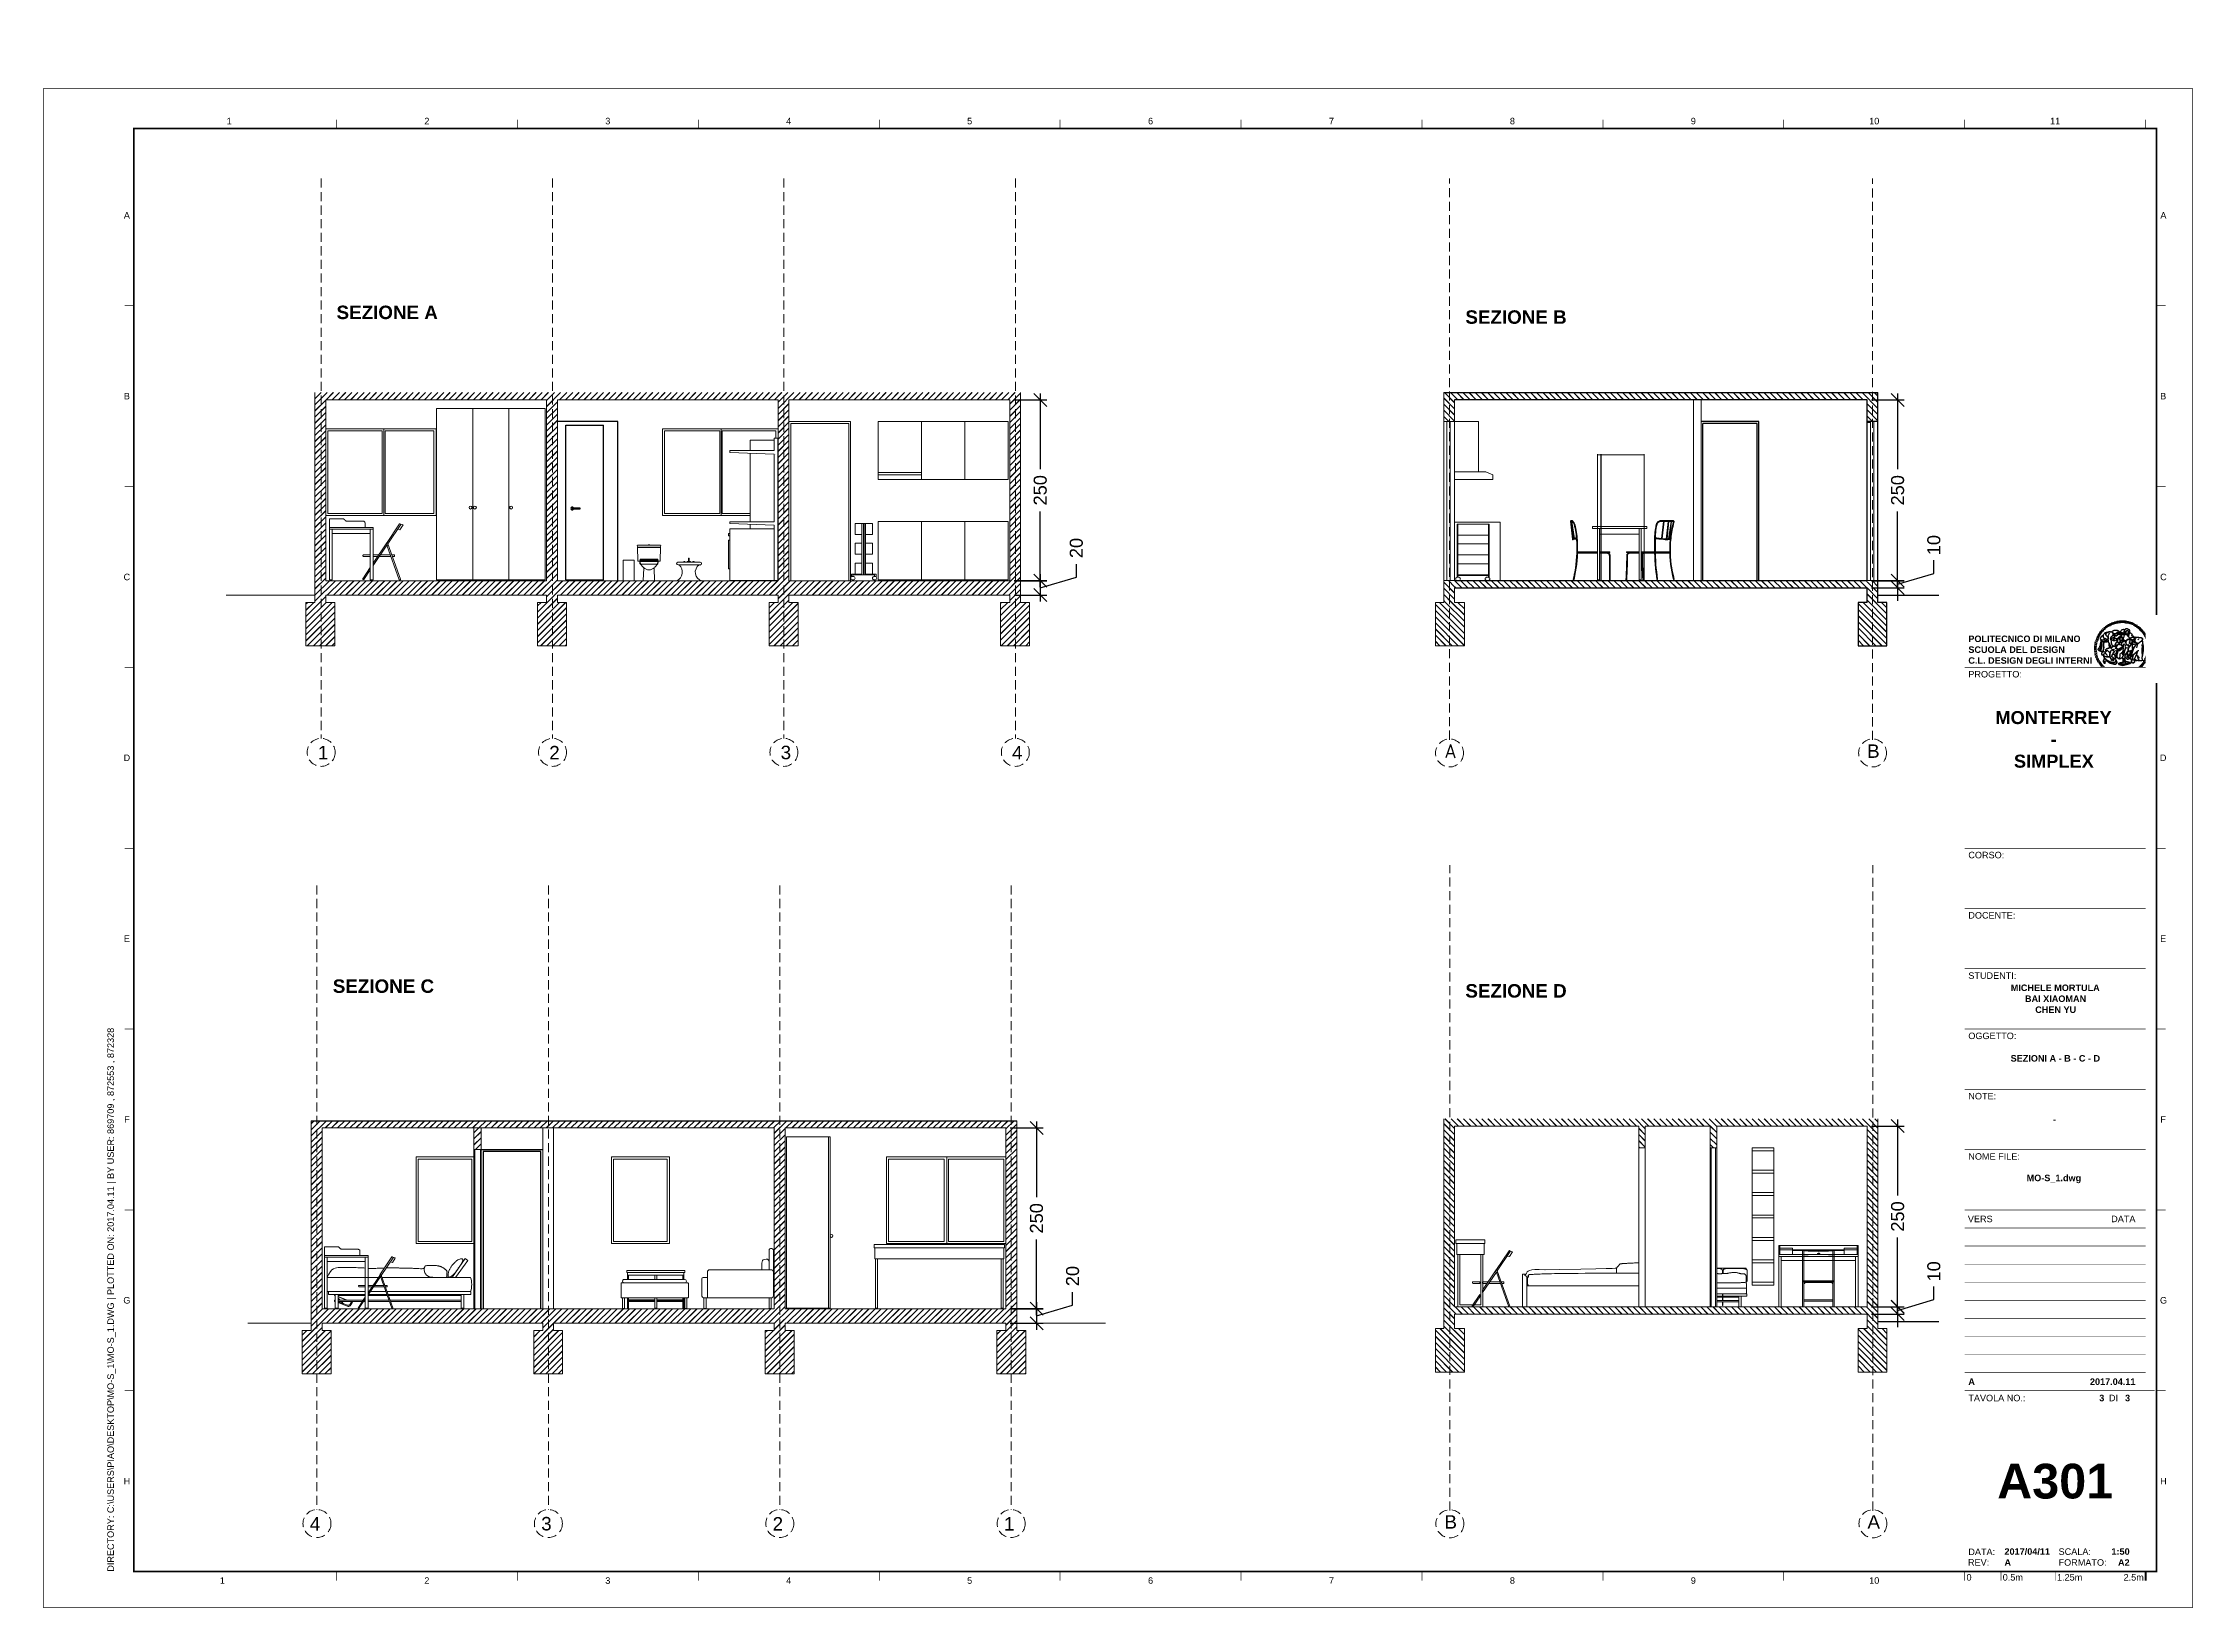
# Paper-space layout 'A301' of a CAD drawing. Header units: millimetres. Extents: x 0 to 594, y 0 to 433.
# The model-space entities are those that its viewports show. They can reach past a viewport. Long polylines and large blocks are cut down to what shows.
import ezdxf
from ezdxf.enums import TextEntityAlignment as Align

# ---------------------------------------------------------------- set-up
doc = ezdxf.new("R2010")
doc.units = ezdxf.units.MM
doc.set_wipeout_variables(frame=1)
doc.linetypes.add('HIDDEN', pattern=[0.375, 0.25, -0.125])
for name, color, linetype, lineweight in [('A-ANNO-DIMS', 3, 'Continuous', 15), ('A-ANNO-SYMB', 6, 'Continuous', 18), ('A-ANNO-TEXT', 3, 'Continuous', 18), ('A-DOOR-FURR', 2, 'Continuous', 15), ('A-FURN', 1, 'Continuous', 15), ('A-GLAZ-FURR', 4, 'Continuous', 15), ('A-LINE-GRPH', 7, 'Continuous', 20), ('A-SECT A-MCUT', 176, 'Continuous', 20), ('A-SECT B-MCUT', 176, 'Continuous', 20), ('A-SECT C-MCUT', 176, 'Continuous', 20)]:
    doc.layers.add(name, color=color, linetype=linetype, lineweight=lineweight)
for name, color, linetype in [('A-DOOR-FULL', 2, 'Continuous'), ('A-GLAZ-FULL', 4, 'Continuous'), ('A-SECT D-MCUT', 176, 'Continuous'), ('G-ANNO-LOGO', 3, 'Continuous'), ('G-ANNO-TEXT', 3, 'Continuous'), ('G-ANNO-TTLB', 3, 'Continuous')]:
    doc.layers.add(name, color=color, linetype=linetype)
doc.layers.add('G-ANNO-NPLT', color=210, linetype='Continuous', plot=False)
doc.layers.get('Defpoints').off()
doc.styles.add('ARIAL', font='arial.ttf')
doc.styles.add('ARIAL-BOLD', font='arialbd.ttf')
doc.styles.add('E-ARIAL', font='arial.ttf')
doc.styles.get("Standard").update_dxf_attribs({"font": 'arial.ttf'})
doc.dimstyles.new('TICK_36', dxfattribs={"dimtxt": 3.6, "dimasz": 3.6, "dimexe": 1.8, "dimexo": 1.2, "dimgap": 1.8, "dimtad": 0, "dimzin": 0, "dimdsep": 46, "dimtxsty": 'ARIAL', "dimblk": 'OBLIQUE', "dimblk1": 'OBLIQUE', "dimblk2": 'OBLIQUE', "dimcen": 1.8, "dimdle": 1.8, "dimclrd": 256, "dimclrt": 256, "dimadec": 0, "dimazin": 0, "dimtfac": 1, "dimtmove": 1, "dimatfit": 3, "dimldrblk": 'OPEN90', "dimfxl": 0, "dimtolj": 1, "dimtzin": 0, "dimarcsym": 0})
pattern_1 = [(0, (0, 0), (0, 6.985), [5.08, -1.905]), (90, (0, 0), (-6.985, 4e-16), [5.08, -1.905])]

psp = doc.layouts.new('A301')

# ---------------------------------------------------------------- texts
at = {"layer": 'A-ANNO-TEXT', "char_height": 3.71871, "attachment_point": 5}
for s, insert in [('{\\fArial|b1|i0|c0|p34;SEZIONE A}', (95.031, 358.145)), ('{\\fArial|b1|i0|c0|p34;SEZIONE B}', (407.001, 356.847)), ('{\\fArial|b1|i0|c0|p34;SEZIONE C}', (94.001, 171.837)), ('{\\fArial|b1|i0|c0|p34;SEZIONE D}', (407.001, 170.539))]:
    psp.add_mtext_dynamic_manual_height_columns(s, width=81.8935, gutter_width=12.5, heights=[5.116], dxfattribs=dict(at, insert=insert))
at = {"layer": 'A-ANNO-TEXT'}
for s, insert, char_height, attachment_point in [('{\\fArial|b0|i0|c0|p34;1}', (75.872, 234.567), 3.71871, 7), ('{\\fArial|b0|i0|c0|p34;2}', (139.821, 234.567), 3.71871, 7), ('{\\fArial|b0|i0|c0|p34;3}', (203.771, 234.567), 3.71871, 7), ('{\\fArial|b0|i0|c0|p34;4}', (267.72, 234.567), 3.71871, 7), ('{\\Fromans|c0;A}', (388.853, 236.854), 3.71871, 5), ('B', (505.76, 236.854), 3.719, 5), ('{\\fArial|b0|i0|c0|p34;4}', (76.534, 21.321), 3.71871, 9), ('{\\fArial|b0|i0|c0|p34;3}', (140.483, 21.321), 3.71871, 9), ('{\\fArial|b0|i0|c0|p34;2}', (204.432, 21.321), 3.71871, 9), ('{\\fArial|b0|i0|c0|p34;1}', (268.381, 21.321), 3.71871, 9), ('B', (388.949, 23.726), 3.719, 5), ('A', (505.856, 23.726), 3.719, 5)]:
    psp.add_mtext(s, dxfattribs=dict(at, insert=insert, char_height=char_height, attachment_point=attachment_point))

msp = doc.modelspace()

# ---------------------------------------------------------------- blocks, each defined once
blk = doc.blocks.new('A1_GRID_LAYOUT')
at = {"layer": 'G-ANNO-NPLT', "const_width": 0.18}
for points in [[(594, 0), (594, 420), (0, 420), (0, 0)], [(594, 0), (0, 0)]]:
    blk.add_lwpolyline(points, dxfattribs=at)
at = {"layer": 'G-ANNO-TTLB', "const_width": 0.18, "flags": 128}
for points in [[(81, 411.5), (81, 409)], [(131, 411.5), (131, 409)], [(181, 411.5), (181, 409)], [(231, 411.5), (231, 409)], [(281, 411.5), (281, 409)], [(331, 411.5), (331, 409)], [(381, 411.5), (381, 409)], [(431, 411.5), (431, 409)], [(481, 411.5), (481, 409)], [(531, 411.5), (531, 409)], [(581, 411.5), (581, 409)], [(0, 368.5), (0, 366)], [(25, 360), (22.5, 360)], [(584, 360), (586.5, 360)], [(25, 310), (22.5, 310)], [(584, 310), (586.5, 310)], [(25, 260), (22.5, 260)], [(584, 260), (586.5, 260)], [(25, 210), (22.5, 210)], [(584, 210), (586.5, 210)], [(25, 160), (22.5, 160)], [(584, 160), (586.5, 160)], [(25, 110), (22.5, 110)], [(584, 110), (586.5, 110)], [(25, 60), (22.5, 60)], [(584, 60), (586.5, 60)], [(81, 10), (81, 7.5)], [(131, 10), (131, 7.5)], [(181, 10), (181, 7.5)], [(231, 10), (231, 7.5)], [(281, 10), (281, 7.5)], [(331, 10), (331, 7.5)], [(381, 10), (381, 7.5)], [(431, 10), (431, 7.5)], [(481, 10), (481, 7.5)], [(531, 10), (531, 7.5)], [(581, 10), (581, 7.5)]]:
    blk.add_lwpolyline(points, dxfattribs=at)
at = {"layer": 'G-ANNO-TTLB', "const_width": 0.5, "flags": 128}
blk.add_lwpolyline([(25, 409), (25, 10), (584, 10), (584, 409)], close=True, dxfattribs=at)
at = {"layer": 'G-ANNO-TEXT', "style": 'ARIAL'}
for s, p in [('1', (51.35, 411.07)), ('2', (106, 411.07)), ('3', (156, 411.07)), ('4', (206, 411.07)), ('5', (256, 411.07)), ('6', (306, 411.07)), ('7', (356, 411.07)), ('8', (406, 411.07)), ('9', (456, 411.07)), ('10', (506, 411.07)), ('11', (556, 411.07)), ('A', (23.09, 385)), ('A', (585.91, 385)), ('B', (23.09, 335)), ('B', (585.84, 335)), ('C', (23.09, 285)), ('C', (585.91, 285)), ('D', (23.09, 235)), ('D', (585.84, 235)), ('E', (23.09, 185)), ('E', (585.84, 185)), ('F', (23.09, 135)), ('F', (585.84, 135)), ('G', (23.09, 85)), ('G', (585.94, 85)), ('H', (23.09, 35)), ('H', (585.91, 35)), ('1', (49.49, 7.51)), ('2', (106, 7.51)), ('3', (156, 7.51)), ('4', (206, 7.51)), ('5', (256, 7.51)), ('6', (306, 7.51)), ('7', (356, 7.51)), ('8', (406, 7.51)), ('9', (456, 7.51)), ('10', (506, 7.51))]:
    blk.add_text(s, height=1.8, dxfattribs=at).set_placement(p, align=Align.MIDDLE_CENTER)
at = {"layer": 'G-ANNO-TEXT', "insert": (17.7, 9.95), "char_height": 1.8, "attachment_point": 1, "rotation": 90, "style": 'ARIAL'}
blk.add_mtext_dynamic_manual_height_columns('DIRECTORY: C:\\\\USERS\\\\XIAO\\\\DESKTOP\\\\MO-S_1\\\\MO-S_1.DWG | PLOTTED ON: 2017.04.11 | BY USER: 869709 , 872553 , 872328 ', width=412.209, gutter_width=9, heights=[0], dxfattribs=at)
blk = doc.blocks.new('logoPolimi')
for p, q in [((-1.49, 1.84), (-1.36, 1.68)), ((-1.41, 1.91), (-1.28, 1.74)), ((-1.32, 1.97), (-1.2, 1.8)), ((-1.22, 2.03), (-1.11, 1.85)), ((-1.13, 2.09), (-1.03, 1.9)), ((-1.03, 2.14), (-0.94, 1.95)), ((-0.93, 2.18), (-0.84, 1.99)), ((-0.83, 2.22), (-0.75, 2.03)), ((-0.72, 2.26), (-0.66, 2.06)), ((-0.61, 2.29), (-0.56, 2.09)), ((-0.51, 2.32), (-0.46, 2.11)), ((-0.4, 2.34), (-0.36, 2.13)), ((-0.29, 2.35), (-0.26, 2.14)), ((-0.18, 2.36), (-0.16, 2.15)), ((-0.07, 2.37), (-0.06, 2.16)), ((0.04, 2.37), (0.04, 2.16)), ((0.15, 2.36), (0.14, 2.16)), ((0.26, 2.36), (0.24, 2.15)), ((0.37, 2.34), (0.34, 2.13)), ((0.48, 2.32), (0.44, 2.12)), ((0.59, 2.3), (0.54, 2.09)), ((0.69, 2.27), (0.63, 2.07)), ((0.8, 2.23), (0.73, 2.03)), ((0.9, 2.19), (0.82, 2)), ((1, 2.15), (0.91, 1.96)), ((1.1, 2.1), (1, 1.91)), ((1.2, 2.04), (1.09, 1.86)), ((1.29, 1.99), (1.18, 1.81)), ((1.38, 1.92), (1.26, 1.75)), ((1.47, 1.86), (1.34, 1.69)), ((-2.37, 0.12), (-2.16, 0.11)), ((-2.37, 0.01), (-2.16, 0.01)), ((-2.36, 0.23), (-2.15, 0.21)), ((-2.35, 0.34), (-2.14, 0.31)), ((-2.33, 0.45), (-2.12, 0.41)), ((-2.3, 0.55), (-2.1, 0.51)), ((-2.28, 0.66), (-2.07, 0.6)), ((-2.24, 0.77), (-2.04, 0.7)), ((-2.2, 0.87), (-2.01, 0.79)), ((-2.16, 0.97), (-1.97, 0.89)), ((-2.11, 1.07), (-1.93, 0.98)), ((-2.06, 1.17), (-1.88, 1.07)), ((-2.01, 1.26), (-1.83, 1.15)), ((-1.94, 1.36), (-1.77, 1.24)), ((-1.88, 1.45), (-1.71, 1.32)), ((-1.84, 0.03), (-1.82, 0.35)), ((-1.81, 1.53), (-1.65, 1.4)), ((-1.74, 1.61), (-1.58, 1.47)), ((-1.73, 0.59), (-1.73, 0.59)), ((-1.73, 0.59), (-1.73, 0.59)), ((-1.66, 1.69), (-1.51, 1.54)), ((-1.65, 0.57), (-1.65, 0.57)), ((-1.59, 1.12), (-1.59, 1.12)), ((-1.58, 1.77), (-1.44, 1.61)), ((-1.51, 0.55), (-1.51, 0.55)), ((-1.51, 0.55), (-1.51, 0.55)), ((-1.31, 0.79), (-1.21, 0.75)), ((-1.21, 0.75), (-1.31, 0.79)), ((-1.21, 0.75), (-1.31, 0.79)), ((-1.21, 0.75), (-1.21, 0.75)), ((-1.21, 0.75), (-1.21, 0.75)), ((-1.19, 0.76), (-1.19, 0.76)), ((-1.19, 0.76), (-1.19, 0.76)), ((-1.17, 0.99), (-1.18, 0.99)), ((-1.18, 0.99), (-1.17, 0.99)), ((-1.16, 0.57), (-1.16, 0.57)), ((-1.16, 0.57), (-1.16, 0.57)), ((-1.1, 0.01), (-0.99, 0.06)), ((-0.99, 0.06), (-1.1, 0.01)), ((-0.99, 0.06), (-1.1, 0.01)), ((-0.99, 0.06), (-0.99, 0.06)), ((-0.99, 0.06), (-0.99, 0.06)), ((-0.97, 0.79), (-0.98, 0.79)), ((-0.89, 0.84), (-0.97, 0.79)), ((-0.97, 0.79), (-0.89, 0.84)), ((-0.96, 1.41), (-0.96, 1.41)), ((-0.96, 1.41), (-0.96, 1.41)), ((-0.89, 0.84), (-0.82, 0.87)), ((-0.82, 0.87), (-0.89, 0.84)), ((-0.89, 0.84), (-0.82, 0.87)), ((-0.88, 0.83), (-0.89, 0.84)), ((-0.85, 1.39), (-0.85, 1.39)), ((-0.85, 1.39), (-0.85, 1.39)), ((-0.84, 0.14), (-0.84, 0.14)), ((-0.77, 1.08), (-0.78, 1.08)), ((-0.78, 1.08), (-0.77, 1.08)), ((-0.61, 1.12), (-0.77, 1.08)), ((-0.77, 1.08), (-0.61, 1.12)), ((-0.77, 1.08), (-0.61, 1.12)), ((-0.75, 1.3), (-0.76, 1.29)), ((-0.76, 1.29), (-0.75, 1.3)), ((-0.65, 0.99), (-0.7, 0.96)), ((-0.69, 0.18), (-0.68, 0.18)), ((-0.66, 0.93), (-0.66, 0.93)), ((-0.66, 0.93), (-0.64, 0.93)), ((-0.66, 0.93), (-0.66, 0.93)), ((-0.66, 0.93), (-0.66, 0.93)), ((-0.63, 1.01), (-0.63, 1.01)), ((-0.63, 1.01), (-0.62, 1.01)), ((-0.63, 0.66), (-0.63, 0.66)), ((-0.6, 1.12), (-0.61, 1.12)), ((-0.61, 1.12), (-0.6, 1.12)), ((-0.61, 1.12), (-0.6, 1.12)), ((-0.61, 0.86), (-0.57, 0.85)), ((-0.57, 0.85), (-0.61, 0.86)), ((-0.61, 0.86), (-0.57, 0.85)), ((-0.53, 1.08), (-0.6, 1.12)), ((-0.6, 1.12), (-0.6, 1.11)), ((-0.6, 1.12), (-0.53, 1.08)), ((-0.57, 0.8), (-0.59, 0.8)), ((-0.57, 0.85), (-0.53, 0.84)), ((-0.57, 0.85), (-0.57, 0.85)), ((-0.57, 0.85), (-0.57, 0.85)), ((-0.57, 0.85), (-0.53, 0.84)), ((-0.56, 0.29), (-0.49, 0.48)), ((-0.56, 0.14), (-0.56, 0.29)), ((-0.5, 0.11), (-0.56, 0.14)), ((-0.53, 0.84), (-0.51, 0.84)), ((-0.53, 0.84), (-0.51, 0.84)), ((-0.53, 0.84), (-0.53, 0.84)), ((-0.51, 0.11), (-0.51, 0.11)), ((-0.51, 0.11), (-0.51, 0.11)), ((-0.34, 0.33), (-0.5, 0.11)), ((-0.49, 0.48), (-0.41, 0.55)), ((-0.42, 0.8), (-0.47, 0.79)), ((-0.42, 0.8), (-0.47, 0.79)), ((-0.47, 0.79), (-0.45, 0.76)), ((-0.47, 0.79), (-0.45, 0.76)), ((-0.45, 1.14), (-0.42, 1.11)), ((-0.42, 1.26), (-0.36, 1.22)), ((-0.41, 0.55), (-0.34, 0.49)), ((-0.4, 1.37), (-0.38, 1.38)), ((-0.39, 1.37), (-0.4, 1.37)), ((-0.35, 1.33), (-0.4, 1.37)), ((-0.39, 1.24), (-0.4, 1.23)), ((-0.38, 1.14), (-0.38, 1.14)), ((-0.34, 0.49), (-0.09, 0.48)), ((-0.16, 0.32), (-0.34, 0.33)), ((-0.14, 0.32), (-0.31, 0.34)), ((-0.28, 1.3), (-0.29, 1.3)), ((-0.28, 1.3), (-0.28, 1.3)), ((-0.16, 1.24), (-0.16, 1.25)), ((-0.16, 1.25), (-0.16, 1.25)), ((-0.16, 0.49), (-0.14, 0.64)), ((-0.06, 0.27), (-0.16, 0.32)), ((-0.1, 0.88), (-0.09, 0.87)), ((-0.08, 1.37), (-0.08, 1.38)), ((-0.08, 1.23), (-0.05, 1.21)), ((-0.05, 1.21), (-0.08, 1.23)), ((-0.08, 1.23), (-0.05, 1.21)), ((-0.03, 0.26), (-0.06, 0.27)), ((-0.05, 1.21), (-0.04, 1.21)), ((-0.04, 1.21), (-0.05, 1.21)), ((-0.04, 1.21), (-0.04, 1.21)), ((-0.04, 1.21), (-0.04, 1.21)), ((-0.04, 0.48), (-0.03, 0.26)), ((0.03, 1.15), (0.03, 1.15)), ((0.03, 0.66), (0.03, 0.67)), ((0.07, 0.58), (0.07, 0.57)), ((0.1, 1.18), (0.1, 1.18)), ((0.1, 0.84), (0.1, 0.84)), ((0.13, 1.32), (0.17, 1.19)), ((0.14, 0.71), (0.34, 0.65)), ((0.31, 0.56), (0.17, 0.63)), ((0.27, 1.61), (0.27, 1.61)), ((0.27, 1.61), (0.27, 1.61)), ((0.27, 1.61), (0.27, 1.61)), ((0.29, 1.29), (0.29, 1.29)), ((0.29, 1.29), (0.29, 1.29)), ((0.29, 1.29), (0.29, 1.29)), ((0.29, 1.29), (0.29, 1.29)), ((0.33, 0.49), (0.34, 0.49)), ((0.33, 0.03), (0.35, 0.03)), ((0.33, 0.03), (0.35, 0.03)), ((0.34, 0.65), (0.34, 0.64)), ((0.35, 0.03), (0.57, 0.06)), ((0.35, 0.03), (0.57, 0.06)), ((0.35, 0.03), (0.35, 0.03)), ((0.35, 0.03), (0.35, 0.03)), ((0.38, 1.36), (0.37, 1.35)), ((0.38, 0.34), (0.37, 0.34)), ((0.38, 0.34), (0.38, 0.34)), ((0.43, 0.67), (0.39, 0.64)), ((0.49, 1.05), (0.51, 1.13)), ((0.51, 1.13), (0.49, 1.05)), ((0.49, 1.05), (0.51, 1.13)), ((0.51, 1.31), (0.5, 1.29)), ((0.51, 1.13), (0.52, 1.23)), ((0.52, 1.23), (0.51, 1.23)), ((0.51, 1.23), (0.52, 1.23)), ((0.52, 1.23), (0.51, 1.13)), ((0.51, 1.13), (0.52, 1.23)), ((0.52, 1.24), (0.6, 1.37)), ((0.52, 1.23), (0.6, 1.36)), ((0.6, 1.36), (0.52, 1.23)), ((0.52, 1.23), (0.52, 1.23)), ((0.52, 1.23), (0.52, 1.24)), ((0.52, 1.23), (0.52, 1.23)), ((0.55, 1.07), (0.53, 1.06)), ((0.53, 1.04), (0.53, 1.06)), ((0.53, 1.05), (0.53, 1.04)), ((0.54, 0.3), (0.63, 0.32)), ((0.54, -0.08), (0.61, 0.06)), ((0.61, 0.06), (0.54, -0.08)), ((0.54, -0.08), (0.61, 0.06)), ((0.56, 0.19), (0.59, 0.21)), ((0.57, 1.07), (0.57, 1.07)), ((0.57, 1.07), (0.57, 1.07)), ((0.57, 1.07), (0.57, 1.07)), ((0.57, 1.07), (0.57, 1.07)), ((0.57, 1.07), (0.57, 1.07)), ((0.57, 1.07), (0.57, 1.07)), ((0.57, 1.07), (0.57, 1.07)), ((0.58, 0.3), (0.59, 0.29)), ((0.59, 0.78), (0.59, 0.79)), ((0.59, 0.79), (0.59, 0.79)), ((0.59, 0.79), (0.59, 0.79)), ((0.59, 0.79), (0.59, 0.78)), ((0.61, 0.06), (0.6, 0.07)), ((0.6, 0.07), (0.61, 0.06)), ((0.61, 0.06), (0.61, 0.07)), ((0.62, 0.21), (0.65, 0.22)), ((0.64, 1.37), (0.65, 1.37)), ((0.69, 0.86), (0.68, 0.86)), ((0.68, 0.86), (0.69, 0.86)), ((0.68, 0.76), (0.68, 0.76)), ((0.76, 0.26), (0.76, 0.26)), ((0.82, 0.35), (0.84, 0.36)), ((0.82, 0.35), (0.82, 0.35)), ((0.84, 0.36), (0.84, 0.37)), ((0.85, 0.34), (1.05, 0.35)), ((0.93, 1.05), (0.93, 1.05)), ((0.93, 1.05), (0.93, 1.05)), ((0.93, 1.05), (0.93, 1.04)), ((0.93, 1.05), (0.93, 1.05)), ((0.97, 0.66), (0.96, 0.66)), ((1.01, 0.97), (0.98, 0.96)), ((1.17, 0.96), (1.17, 0.95)), ((1.17, 0.95), (1.17, 0.95)), ((1.34, 0.37), (1.26, 0.04)), ((1.27, 0.37), (1.27, 0.38)), ((1.28, 0.95), (1.28, 0.95)), ((1.37, 0.73), (1.46, 0.81)), ((1.41, 0.4), (1.41, 0.41)), ((1.56, 1.79), (1.42, 1.63)), ((1.64, 1.71), (1.49, 1.56)), ((1.49, 0.9), (1.57, 0.92)), ((1.72, 1.63), (1.56, 1.49)), ((1.67, 0.6), (1.57, 0.53)), ((1.79, 1.55), (1.63, 1.41)), ((1.86, 1.47), (1.7, 1.34)), ((1.93, 1.38), (1.76, 1.26)), ((1.99, 1.29), (1.81, 1.17)), ((2.05, 1.19), (1.87, 1.09)), ((2.1, 1.1), (1.92, 1)), ((2.15, 1), (1.96, 0.91)), ((2.19, 0.9), (2, 0.82)), ((2.23, 0.79), (2.04, 0.72)), ((2.27, 0.69), (2.07, 0.63)), ((2.3, 0.58), (2.09, 0.53)), ((2.32, 0.47), (2.12, 0.43)), ((2.34, 0.37), (2.13, 0.33)), ((2.36, 0.26), (2.15, 0.23)), ((2.37, 0.15), (2.16, 0.13)), ((2.37, 0.04), (2.16, 0.03)), ((-2.37, -0.1), (-2.16, -0.09)), ((-2.36, -0.21), (-2.15, -0.19)), ((-2.35, -0.32), (-2.14, -0.29)), ((-2.33, -0.43), (-2.12, -0.39)), ((-2.31, -0.54), (-2.1, -0.49)), ((-2.28, -0.65), (-2.08, -0.59)), ((-2.25, -0.75), (-2.05, -0.69)), ((-2.21, -0.86), (-2.02, -0.78)), ((-2.17, -0.96), (-1.98, -0.87)), ((-2.12, -1.06), (-1.93, -0.96)), ((-2.07, -1.16), (-1.89, -1.05)), ((-2.04, -0.15), (-1.97, -0.2)), ((-2.01, -1.25), (-1.84, -1.14)), ((-1.95, -1.34), (-1.78, -1.22)), ((-1.89, -1.43), (-1.72, -1.31)), ((-1.82, -1.52), (-1.66, -1.38)), ((-1.75, -1.6), (-1.59, -1.46)), ((-1.67, -1.68), (-1.52, -1.53)), ((-1.58, -0.12), (-1.6, -0.18)), ((-1.6, -0.18), (-1.58, -0.28)), ((-1.57, -0.54), (-1.59, -0.54)), ((-1.59, -0.54), (-1.59, -0.54)), ((-1.59, -1.76), (-1.45, -1.6)), ((-1.56, -0.32), (-1.56, -0.31)), ((-1.56, -0.31), (-1.56, -0.31)), ((-1.53, -0.65), (-1.53, -0.65)), ((-1.53, -0.65), (-1.53, -0.65)), ((-1.51, -1.83), (-1.37, -1.67)), ((-1.48, -0.86), (-1.48, -0.85)), ((-1.42, -0.37), (-1.42, -0.37)), ((-1.42, -1.9), (-1.29, -1.73)), ((-1.38, -0.46), (-1.38, -0.46)), ((-1.33, -1.96), (-1.21, -1.79)), ((-1.31, -0.24), (-1.31, -0.23)), ((-1.31, -0.23), (-1.31, -0.24)), ((-1.23, -0.19), (-1.23, -0.19)), ((-1.23, -0.19), (-1.23, -0.19)), ((-1.23, -0.19), (-1.23, -0.19)), ((-1.23, -0.19), (-1.23, -0.19)), ((-1.01, -0.39), (-1.02, -0.39)), ((-1.02, -0.39), (-1.01, -0.39)), ((-1.02, -0.7), (-1.02, -0.7)), ((-1.02, -0.7), (-1.02, -0.7)), ((-1.02, -0.7), (-1.02, -0.7)), ((-0.79, -0.51), (-0.83, -0.58)), ((-0.83, -0.58), (-0.79, -0.51)), ((-0.83, -0.58), (-0.79, -0.51)), ((-0.78, -1.05), (-0.83, -0.94)), ((-0.83, -0.94), (-0.78, -1.05)), ((-0.83, -0.94), (-0.83, -0.94)), ((-0.83, -0.94), (-0.78, -1.05)), ((-0.82, -1.23), (-0.82, -1.23)), ((-0.82, -1.23), (-0.77, -1.23)), ((-0.77, -1.23), (-0.82, -1.23)), ((-0.82, -1.23), (-0.82, -1.23)), ((-0.77, -1.23), (-0.82, -1.23)), ((-0.75, -0.96), (-0.8, -0.89)), ((-0.8, -0.89), (-0.79, -0.92)), ((-0.79, -0.92), (-0.8, -0.89)), ((-0.8, -0.89), (-0.75, -0.96)), ((-0.79, -0.92), (-0.8, -0.89)), ((-0.8, -0.89), (-0.8, -0.89)), ((-0.8, -0.89), (-0.75, -0.96)), ((-0.79, -0.92), (-0.78, -0.95)), ((-0.78, -0.95), (-0.79, -0.92)), ((-0.78, -0.95), (-0.79, -0.92)), ((-0.77, -0.49), (-0.78, -0.48)), ((-0.78, -0.48), (-0.77, -0.49)), ((-0.78, -0.95), (-0.76, -1)), ((-0.76, -1), (-0.78, -0.95)), ((-0.76, -1), (-0.78, -0.95)), ((-0.71, -0.89), (-0.75, -0.87)), ((-0.75, -0.87), (-0.71, -0.89)), ((-0.75, -0.87), (-0.71, -0.89)), ((-0.72, -1.01), (-0.75, -0.96)), ((-0.75, -0.96), (-0.72, -1.01)), ((-0.75, -0.96), (-0.72, -1.01)), ((-0.64, -0.93), (-0.71, -0.89)), ((-0.71, -0.89), (-0.64, -0.93)), ((-0.71, -0.89), (-0.64, -0.93)), ((-0.66, -0.53), (-0.66, -0.53)), ((-0.66, -0.53), (-0.66, -0.53)), ((-0.66, -0.53), (-0.66, -0.53)), ((-0.39, -0.81), (-0.51, -0.69)), ((-0.51, -1.04), (-0.5, -1.04)), ((-0.48, -0.42), (-0.48, -0.42)), ((-0.48, -0.42), (-0.48, -0.42)), ((-0.48, -0.42), (-0.48, -0.42)), ((-0.41, -0.51), (-0.41, -0.51)), ((-0.38, -0.05), (-0.39, -0.12)), ((-0.39, -0.12), (-0.37, -0.1)), ((-0.35, -0.14), (-0.37, -0.08)), ((-0.37, -0.09), (-0.37, -0.09)), ((-0.33, -0.12), (-0.35, -0.14)), ((-0.32, -0.14), (-0.35, -0.14)), ((-0.35, -0.18), (-0.34, -0.22)), ((-0.34, -0.08), (-0.29, -0.16)), ((-0.34, -0.22), (-0.34, -0.22)), ((-0.27, -0.17), (-0.32, -0.14)), ((-0.25, -0.91), (-0.26, -0.9)), ((-0.26, -1.29), (0.1, -1.2)), ((0.1, -1.2), (-0.26, -1.29)), ((0.08, -1.4), (-0.26, -1.29)), ((-0.26, -1.29), (0.08, -1.4)), ((-0.26, -1.38), (-0.26, -1.29)), ((-0.26, -1.29), (-0.26, -1.29)), ((-0.26, -1.29), (-0.26, -1.38)), ((-0.26, -1.29), (0.08, -1.4)), ((-0.26, -1.29), (-0.26, -1.29)), ((0.08, -1.49), (-0.26, -1.38)), ((-0.26, -1.38), (0.09, -1.49)), ((-0.14, -0.15), (-0.16, -0.13)), ((-0.11, -0.04), (-0.12, -0.05)), ((-0.04, -0.41), (-0.01, -0.44)), ((-0.01, -0.44), (-0.04, -0.41)), ((-0.04, -0.41), (-0.01, -0.44)), ((0.07, -0.84), (0.07, -0.84)), ((0.07, -0.84), (0.07, -0.84)), ((0.1, -1.2), (0.08, -1.32)), ((0.08, -1.32), (0.13, -1.2)), ((0.08, -1.4), (0.72, -1.22)), ((0.72, -1.22), (0.08, -1.4)), ((0.08, -1.4), (0.72, -1.22)), ((0.72, -1.31), (0.08, -1.49)), ((0.08, -1.44), (0.08, -1.4)), ((0.08, -1.4), (0.08, -1.44)), ((0.08, -1.4), (0.08, -1.49)), ((0.08, -1.49), (0.08, -1.44)), ((0.08, -1.44), (0.08, -1.44)), ((0.08, -1.44), (0.08, -1.45)), ((0.08, -1.45), (0.08, -1.46)), ((0.08, -1.46), (0.08, -1.49)), ((0.1, -1.01), (0.09, -0.86)), ((0.1, -1.01), (0.09, -0.86)), ((0.09, -1.49), (0.72, -1.31)), ((0.1, -1.2), (0.12, -1.04)), ((0.12, -1.04), (0.1, -1.2)), ((0.13, -1.2), (0.1, -1.2)), ((0.1, -1.2), (0.13, -1.2)), ((0.13, -1.2), (0.1, -1.2)), ((0.1, -1.2), (0.1, -1.2)), ((0.11, -0.44), (0.11, -0.44)), ((0.11, -0.44), (0.11, -0.44)), ((0.12, -0.21), (0.12, -0.21)), ((0.12, -0.21), (0.12, -0.21)), ((0.12, -0.21), (0.12, -0.21)), ((0.12, -0.21), (0.12, -0.21)), ((0.12, -0.21), (0.12, -0.21)), ((0.12, -0.21), (0.12, -0.21)), ((0.12, -0.21), (0.12, -0.21)), ((0.12, -0.21), (0.12, -0.21)), ((0.12, -0.21), (0.12, -0.21)), ((0.12, -0.21), (0.12, -0.21)), ((0.12, -0.21), (0.12, -0.21)), ((0.12, -0.21), (0.12, -0.21)), ((0.12, -0.21), (0.12, -0.21)), ((0.12, -0.56), (0.14, -0.53)), ((0.14, -0.53), (0.12, -0.56)), ((0.12, -0.56), (0.14, -0.53)), ((0.12, -1.04), (0.12, -1.04)), ((0.12, -1.04), (0.12, -1.04)), ((0.12, -1.04), (0.12, -1.04)), ((0.21, -0.99), (0.13, -1.2)), ((0.13, -1.2), (0.21, -0.99)), ((0.36, -1.14), (0.13, -1.2)), ((0.13, -1.2), (0.26, -1.17)), ((0.14, -0.53), (0.16, -0.49)), ((0.16, -0.49), (0.14, -0.53)), ((0.14, -0.53), (0.16, -0.49)), ((0.16, -0.49), (0.16, -0.49)), ((0.16, -0.49), (0.16, -0.49)), ((0.28, -1.19), (0.21, -0.99)), ((0.21, -0.99), (0.31, -1.27)), ((0.24, -0.17), (0.24, -0.16)), ((0.24, -0.16), (0.24, -0.17)), ((0.25, -0.84), (0.25, -0.88)), ((0.25, -0.88), (0.25, -0.84)), ((0.25, -0.88), (0.25, -0.84)), ((0.25, -0.88), (0.29, -1.17)), ((0.26, -0.88), (0.25, -0.88)), ((0.31, -1.27), (0.25, -0.88)), ((0.26, -1.17), (0.28, -1.16)), ((0.28, -1.16), (0.36, -1.14)), ((0.29, -1.17), (0.28, -1.19)), ((0.36, -1.14), (0.72, -1.22)), ((0.72, -1.22), (0.36, -1.14)), ((0.49, -0.31), (0.49, -0.31)), ((0.49, -0.31), (0.49, -0.31)), ((0.5, -0.27), (0.5, -0.27)), ((0.51, -0.27), (0.51, -0.27)), ((0.72, -0.81), (0.75, -0.89)), ((0.72, -1.22), (0.72, -1.31)), ((0.72, -1.31), (0.72, -1.22)), ((0.74, -0.23), (0.74, -0.23)), ((0.74, -0.23), (0.75, -0.24)), ((0.75, -0.23), (0.75, -0.23)), ((0.86, -0.25), (0.82, -0.34)), ((0.87, -0.22), (0.86, -0.23)), ((0.87, -0.22), (0.86, -0.25)), ((0.96, -0.58), (0.96, -0.57)), ((1.05, -1.05), (1.04, -1.05)), ((1.28, -2), (1.17, -1.82)), ((1.37, -1.93), (1.25, -1.76)), ((1.31, -0.27), (1.3, -0.26)), ((1.3, -0.26), (1.3, -0.26)), ((1.3, -0.26), (1.3, -0.26)), ((1.3, -0.26), (1.31, -0.27)), ((1.3, -0.26), (1.3, -0.26)), ((1.46, -1.87), (1.33, -1.7)), ((1.54, -1.8), (1.41, -1.64)), ((1.63, -1.72), (1.48, -1.57)), ((1.71, -1.65), (1.55, -1.5)), ((1.78, -1.57), (1.62, -1.43)), ((1.85, -1.48), (1.69, -1.35)), ((1.92, -1.39), (1.75, -1.27)), ((1.98, -1.3), (1.81, -1.19)), ((2.04, -1.21), (1.86, -1.1)), ((2.09, -1.11), (1.91, -1.01)), ((2.14, -1.01), (1.95, -0.92)), ((2.19, -0.91), (1.99, -0.83)), ((2.23, -0.81), (2.03, -0.74)), ((2.26, -0.7), (2.06, -0.64)), ((2.29, -0.6), (2.09, -0.55)), ((2.32, -0.49), (2.11, -0.45)), ((2.34, -0.38), (2.13, -0.35)), ((2.35, -0.27), (2.15, -0.25)), ((2.37, -0.08), (2.16, -0.07)), ((2.36, -0.16), (2.16, -0.15)), ((-1.24, -2.02), (-1.13, -1.84)), ((-1.14, -2.08), (-1.04, -1.89)), ((-1.04, -2.13), (-0.95, -1.94)), ((-0.94, -2.18), (-0.86, -1.98)), ((-0.84, -2.22), (-0.77, -2.02)), ((-0.74, -2.25), (-0.67, -2.05)), ((-0.63, -2.29), (-0.57, -2.08)), ((-0.52, -2.31), (-0.48, -2.11)), ((-0.42, -2.33), (-0.38, -2.13)), ((-0.31, -2.35), (-0.28, -2.14)), ((-0.2, -2.36), (-0.18, -2.15)), ((-0.09, -2.37), (-0.08, -2.16)), ((0.03, -2.37), (0.02, -2.16)), ((0.14, -2.37), (0.12, -2.16)), ((0.25, -2.36), (0.22, -2.15)), ((0.35, -2.34), (0.32, -2.14)), ((0.46, -2.32), (0.42, -2.12)), ((0.57, -2.3), (0.52, -2.1)), ((0.68, -2.27), (0.62, -2.07)), ((0.78, -2.24), (0.71, -2.04)), ((0.89, -2.2), (0.81, -2)), ((0.99, -2.15), (0.9, -1.96)), ((1.09, -2.11), (0.99, -1.92)), ((1.19, -2.05), (1.08, -1.87))]:
    blk.add_line(p, q)
for points in [[(-1.9, 0.12), (-1.94, 0.02), (-2.05, -0.09), (-2.05, -0.09)], [(-1.86, 0.38), (-1.86, 0.38), (-1.87, 0.19), (-1.9, 0.12)], [(-1.76, 0.6), (-1.76, 0.6), (-1.84, 0.57), (-1.86, 0.38)], [(-1.86, -0.04), (-1.84, 0.02), (-1.84, 0.03), (-1.84, 0.03)], [(-1.82, 0.78), (-1.83, 0.8), (-1.85, 0.86), (-1.83, 0.88)], [(-1.82, 0.78), (-1.83, 0.8), (-1.85, 0.86), (-1.83, 0.88)], [(-1.83, 0.88), (-1.81, 0.9), (-1.76, 0.96), (-1.76, 0.96)], [(-1.83, 0.88), (-1.81, 0.9), (-1.76, 0.96), (-1.76, 0.96)], [(-1.76, 0.6), (-1.83, 0.7), (-1.78, 0.74), (-1.78, 0.74)], [(-1.78, 0.74), (-1.79, 0.74), (-1.83, 0.7), (-1.76, 0.6)], [(-1.78, 0.74), (-1.8, 0.76), (-1.81, 0.78), (-1.82, 0.78)], [(-1.78, 0.74), (-1.8, 0.76), (-1.81, 0.78), (-1.82, 0.78)], [(-1.82, 0.35), (-1.81, 0.5), (-1.73, 0.59), (-1.73, 0.59)], [(-1.82, -0.19), (-1.73, -0.07), (-1.75, 0.14), (-1.75, 0.3)], [(-1.75, 0.33), (-1.75, 0.17), (-1.73, -0.05), (-1.8, -0.17)], [(-1.78, 0.74), (-1.75, 0.72), (-1.72, 0.69), (-1.68, 0.7)], [(-1.68, 0.7), (-1.72, 0.69), (-1.75, 0.72), (-1.78, 0.74)], [(-1.68, 0.7), (-1.72, 0.69), (-1.75, 0.72), (-1.78, 0.74)], [(-1.78, 0.74), (-1.78, 0.74), (-1.78, 0.74), (-1.78, 0.74)], [(-1.76, 0.96), (-1.68, 1.1), (-1.59, 1.12), (-1.59, 1.12)], [(-1.76, 0.96), (-1.68, 1.1), (-1.6, 1.12), (-1.6, 1.12)], [(-1.73, 0.59), (-1.74, 0.59), (-1.75, 0.6), (-1.76, 0.6)], [(-1.73, 0.59), (-1.74, 0.59), (-1.75, 0.6), (-1.76, 0.6)], [(-1.75, 0.3), (-1.76, 0.47), (-1.65, 0.57), (-1.65, 0.57)], [(-1.65, 0.57), (-1.65, 0.57), (-1.76, 0.5), (-1.75, 0.33)], [(-1.65, 0.57), (-1.68, 0.58), (-1.7, 0.58), (-1.73, 0.59)], [(-1.65, 0.57), (-1.68, 0.58), (-1.7, 0.58), (-1.73, 0.59)], [(-1.5, 0.71), (-1.53, 0.74), (-1.61, 0.71), (-1.68, 0.7)], [(-1.68, 0.7), (-1.61, 0.71), (-1.53, 0.73), (-1.5, 0.71)], [(-1.5, 0.71), (-1.53, 0.73), (-1.61, 0.71), (-1.68, 0.7)], [(-1.51, 0.55), (-1.56, 0.56), (-1.61, 0.56), (-1.65, 0.57)], [(-1.65, 0.57), (-1.61, 0.56), (-1.56, 0.56), (-1.51, 0.55)], [(-1.51, 0.55), (-1.56, 0.56), (-1.61, 0.56), (-1.65, 0.57)], [(-1.59, 1.12), (-1.6, 1.06), (-1.61, 0.99), (-1.61, 0.97)], [(-1.61, 0.97), (-1.61, 0.99), (-1.6, 1.06), (-1.59, 1.12)], [(-1.61, 0.97), (-1.61, 0.99), (-1.6, 1.06), (-1.59, 1.12)], [(-1.61, 0.97), (-1.61, 0.95), (-1.56, 0.88), (-1.54, 0.87)], [(-1.54, 0.87), (-1.56, 0.88), (-1.61, 0.95), (-1.61, 0.97)], [(-1.54, 0.87), (-1.56, 0.88), (-1.61, 0.96), (-1.61, 0.97)], [(-1.59, 1.12), (-1.59, 1.13), (-1.59, 1.15), (-1.58, 1.16)], [(-1.59, 1.12), (-1.59, 1.13), (-1.59, 1.15), (-1.58, 1.16)], [(-1.58, 1.16), (-1.57, 1.21), (-1.52, 1.23), (-1.49, 1.25)], [(-1.58, 1.16), (-1.57, 1.21), (-1.52, 1.23), (-1.49, 1.25)], [(-1.58, 0.36), (-1.58, 0.48), (-1.51, 0.55), (-1.51, 0.55)], [(-1.51, 0.55), (-1.51, 0.55), (-1.58, 0.48), (-1.58, 0.36)], [(-1.51, 0.55), (-1.51, 0.55), (-1.58, 0.48), (-1.58, 0.36)], [(-1.55, 0.04), (-1.55, 0.08), (-1.58, 0.25), (-1.58, 0.36)], [(-1.58, 0.36), (-1.58, 0.25), (-1.55, 0.08), (-1.55, 0.04)], [(-1.58, 0.36), (-1.58, 0.25), (-1.55, 0.08), (-1.55, 0.04)], [(-1.58, -0.12), (-1.57, -0.06), (-1.55, 0.02), (-1.55, 0.04)], [(-1.55, 0.04), (-1.55, 0.02), (-1.57, -0.06), (-1.58, -0.12)], [(-1.55, 0.04), (-1.55, 0.02), (-1.56, -0.04), (-1.57, -0.1)], [(-1.54, 0.87), (-1.52, 0.85), (-1.47, 0.83), (-1.44, 0.83)], [(-1.44, 0.83), (-1.47, 0.83), (-1.52, 0.85), (-1.54, 0.87)], [(-1.45, 0.83), (-1.47, 0.83), (-1.52, 0.85), (-1.54, 0.87)], [(-1.51, 0.55), (-1.33, 0.54), (-1.16, 0.57), (-1.16, 0.57)], [(-1.16, 0.57), (-1.16, 0.57), (-1.33, 0.54), (-1.51, 0.55)], [(-1.16, 0.57), (-1.16, 0.57), (-1.33, 0.54), (-1.51, 0.55)], [(-1.5, 0.71), (-1.46, 0.68), (-1.4, 0.62), (-1.33, 0.66)], [(-1.33, 0.66), (-1.4, 0.62), (-1.46, 0.68), (-1.5, 0.71)], [(-1.33, 0.66), (-1.4, 0.62), (-1.46, 0.68), (-1.5, 0.71)], [(-1.49, 1.25), (-1.46, 1.26), (-1.42, 1.33), (-1.39, 1.36)], [(-1.49, 1.25), (-1.46, 1.27), (-1.43, 1.34), (-1.39, 1.36)], [(-1.31, 0.79), (-1.33, 0.79), (-1.42, 0.83), (-1.45, 0.83)], [(-1.44, 0.83), (-1.42, 0.83), (-1.33, 0.79), (-1.31, 0.79)], [(-1.31, 0.79), (-1.33, 0.79), (-1.42, 0.83), (-1.44, 0.83)], [(-1.35, 1.1), (-1.4, 1.17), (-1.36, 1.23), (-1.29, 1.31)], [(-1.29, 1.31), (-1.36, 1.23), (-1.4, 1.17), (-1.35, 1.1)], [(-1.35, 1.1), (-1.4, 1.17), (-1.36, 1.23), (-1.29, 1.31)], [(-1.39, 1.36), (-1.35, 1.38), (-1.26, 1.4), (-1.19, 1.41)], [(-1.39, 1.36), (-1.35, 1.38), (-1.26, 1.4), (-1.19, 1.41)], [(-1.18, 0.99), (-1.24, 0.97), (-1.3, 1.03), (-1.35, 1.1)], [(-1.35, 1.1), (-1.3, 1.03), (-1.24, 0.97), (-1.18, 0.99)], [(-1.18, 1), (-1.24, 0.97), (-1.3, 1.03), (-1.35, 1.1)], [(-1.33, 0.66), (-1.28, 0.7), (-1.23, 0.73), (-1.21, 0.75)], [(-1.21, 0.75), (-1.23, 0.73), (-1.28, 0.7), (-1.33, 0.66)], [(-1.21, 0.75), (-1.23, 0.73), (-1.28, 0.7), (-1.33, 0.66)], [(-1.29, 1.31), (-1.22, 1.39), (-1.01, 1.41), (-0.96, 1.41)], [(-0.96, 1.41), (-1.01, 1.41), (-1.22, 1.39), (-1.29, 1.31)], [(-1.29, 1.31), (-1.22, 1.39), (-1.01, 1.41), (-0.96, 1.41)], [(-1.24, -0.02), (-1.21, -0.01), (-1.1, 0.01), (-1.1, 0.01)], [(-1.1, 0.01), (-1.1, 0.01), (-1.21, -0.01), (-1.24, -0.02)], [(-1.1, 0.01), (-1.1, 0.01), (-1.21, -0.01), (-1.24, -0.02)], [(-1.21, 0.75), (-1.2, 0.75), (-1.19, 0.76), (-1.19, 0.76)], [(-1.19, 0.76), (-1.19, 0.76), (-1.2, 0.75), (-1.21, 0.75)], [(-1.19, 0.76), (-1.19, 0.76), (-1.2, 0.76), (-1.21, 0.75)], [(-1.19, 1.41), (-1.11, 1.43), (-0.97, 1.41), (-0.97, 1.41)], [(-1.19, 1.41), (-1.12, 1.43), (-0.98, 1.41), (-0.98, 1.41)], [(-1.19, 0.76), (-1.19, 0.77), (-1.18, 0.78), (-1.18, 0.79)], [(-1.18, 0.79), (-1.18, 0.78), (-1.19, 0.77), (-1.19, 0.76)], [(-1.19, 0.76), (-1.19, 0.77), (-1.19, 0.78), (-1.18, 0.79)], [(-1.18, 0.68), (-1.18, 0.68), (-1.19, 0.71), (-1.19, 0.76)], [(-1.19, 0.76), (-1.19, 0.71), (-1.18, 0.68), (-1.18, 0.68)], [(-1.18, 0.68), (-1.18, 0.68), (-1.19, 0.71), (-1.19, 0.76)], [(-1.18, 0.97), (-1.18, 0.97), (-1.18, 0.98), (-1.17, 0.99)], [(-1.17, 0.99), (-1.18, 0.98), (-1.18, 0.97), (-1.18, 0.97)], [(-1.18, 0.97), (-1.18, 0.97), (-1.18, 0.98), (-1.17, 0.99)], [(-1.18, 0.79), (-1.17, 0.86), (-1.18, 0.95), (-1.18, 0.97)], [(-1.18, 0.97), (-1.18, 0.95), (-1.17, 0.86), (-1.18, 0.79)], [(-1.18, 0.79), (-1.17, 0.86), (-1.18, 0.95), (-1.18, 0.97)], [(-1.16, 0.57), (-1.17, 0.6), (-1.18, 0.64), (-1.18, 0.68)], [(-1.18, 0.68), (-1.18, 0.64), (-1.17, 0.6), (-1.16, 0.57)], [(-1.16, 0.57), (-1.17, 0.6), (-1.18, 0.64), (-1.18, 0.68)], [(-1.17, 0.99), (-1.17, 1.03), (-1.16, 1.09), (-1.14, 1.13)], [(-1.09, 0.42), (-1.1, 0.44), (-1.14, 0.48), (-1.16, 0.57)], [(-1.16, 0.57), (-1.14, 0.48), (-1.1, 0.44), (-1.09, 0.42)], [(-1.09, 0.42), (-1.1, 0.44), (-1.14, 0.48), (-1.16, 0.57)], [(-1.14, 1.13), (-1.12, 1.18), (-1.05, 1.31), (-1.05, 1.31)], [(-1.12, 0.46), (-1.12, 0.46), (-1.13, 0.38), (-1.11, 0.26)], [(-1.11, 0.26), (-1.08, 0.14), (-1.05, 0.03), (-1.05, 0.03)], [(-1.02, 0.32), (-1.02, 0.32), (-1.08, 0.4), (-1.09, 0.42)], [(-1.09, 0.42), (-1.08, 0.4), (-1.02, 0.32), (-1.02, 0.32)], [(-1.02, 0.32), (-1.02, 0.32), (-1.08, 0.4), (-1.09, 0.42)], [(-0.98, 0.2), (-0.98, 0.21), (-1.02, 0.32), (-1.02, 0.32)], [(-1.02, 0.32), (-1.02, 0.32), (-0.98, 0.21), (-0.98, 0.2)], [(-0.98, 0.2), (-0.98, 0.21), (-1.02, 0.32), (-1.02, 0.32)], [(-1.01, 0.12), (-1, 0.16), (-0.98, 0.19), (-0.98, 0.2)], [(-0.98, 0.2), (-0.98, 0.19), (-1, 0.16), (-1.01, 0.12)], [(-1.01, 0.12), (-1, 0.16), (-0.98, 0.19), (-0.98, 0.2)], [(-0.99, 0.06), (-1, 0.07), (-1.01, 0.1), (-1.01, 0.12)], [(-1.01, 0.12), (-1.01, 0.1), (-1, 0.07), (-0.99, 0.06)], [(-0.99, 0.06), (-1, 0.07), (-1.01, 0.1), (-1.01, 0.12)], [(-0.99, 0.06), (-0.99, 0.06), (-0.99, 0.06), (-0.98, 0.05)], [(-0.98, 0.05), (-0.99, 0.06), (-0.99, 0.06), (-0.99, 0.06)], [(-0.99, 0.05), (-0.99, 0.06), (-0.99, 0.06), (-0.99, 0.06)], [(-0.95, 0.02), (-0.96, 0.03), (-0.97, 0.04), (-0.99, 0.05)], [(-0.98, 1.41), (-0.98, 1.41), (-0.97, 1.41), (-0.96, 1.41)], [(-0.98, 0.81), (-0.94, 0.85), (-0.92, 0.93), (-0.91, 0.97)], [(-0.91, 0.97), (-0.92, 0.93), (-0.94, 0.85), (-0.98, 0.81)], [(-0.91, 0.97), (-0.92, 0.93), (-0.94, 0.85), (-0.98, 0.81)], [(-0.98, 0.79), (-0.98, 0.81), (-0.98, 0.81), (-0.98, 0.81)], [(-0.98, 0.81), (-0.98, 0.81), (-0.98, 0.81), (-0.98, 0.79)], [(-0.98, 0.81), (-0.98, 0.81), (-0.98, 0.81), (-0.98, 0.79)], [(-0.98, 0.79), (-0.98, 0.79), (-0.98, 0.78), (-0.97, 0.77)], [(-0.98, 0.79), (-0.98, 0.79), (-0.98, 0.78), (-0.97, 0.77)], [(-0.98, 0.05), (-0.97, 0.04), (-0.96, 0.03), (-0.95, 0.02)], [(-0.95, 0.02), (-0.96, 0.03), (-0.97, 0.04), (-0.98, 0.05)], [(-0.97, 1.41), (-0.97, 1.41), (-0.97, 1.41), (-0.96, 1.41)], [(-0.97, 0.77), (-0.96, 0.74), (-0.91, 0.64), (-0.91, 0.57)], [(-0.97, 0.77), (-0.96, 0.74), (-0.91, 0.64), (-0.91, 0.57)], [(-0.96, 1.41), (-0.94, 1.41), (-0.9, 1.41), (-0.85, 1.39)], [(-0.96, 1.41), (-0.94, 1.41), (-0.9, 1.41), (-0.85, 1.39)], [(-0.95, 0.02), (-0.94, 0.01), (-0.92, 0.01), (-0.9, 0.01)], [(-0.9, 0.01), (-0.92, 0.01), (-0.94, 0.01), (-0.95, 0.02)], [(-0.91, 0.01), (-0.92, 0.01), (-0.94, 0.01), (-0.95, 0.02)], [(-0.91, 0.97), (-0.89, 1), (-0.87, 1.01), (-0.84, 1.02)], [(-0.84, 1.02), (-0.87, 1.01), (-0.89, 1), (-0.91, 0.97)], [(-0.84, 1.02), (-0.87, 1.01), (-0.89, 1.01), (-0.91, 0.97)], [(-0.91, 0.57), (-0.91, 0.5), (-0.9, 0.43), (-0.88, 0.37)], [(-0.91, 0.57), (-0.91, 0.5), (-0.9, 0.43), (-0.88, 0.37)], [(-0.87, 0.03), (-0.87, 0.03), (-0.89, 0.01), (-0.91, 0.01)], [(-0.9, 0.01), (-0.89, 0.01), (-0.87, 0.03), (-0.87, 0.03)], [(-0.87, 0.03), (-0.87, 0.03), (-0.89, 0.01), (-0.9, 0.01)], [(-0.88, 0.84), (-0.88, 0.84), (-0.89, 0.79), (-0.88, 0.77)], [(-0.88, 0.77), (-0.89, 0.79), (-0.88, 0.83), (-0.88, 0.83)], [(-0.74, 0.66), (-0.85, 0.67), (-0.88, 0.77), (-0.88, 0.77)], [(-0.88, 0.77), (-0.88, 0.77), (-0.85, 0.67), (-0.74, 0.66)], [(-0.88, 0.37), (-0.86, 0.32), (-0.83, 0.25), (-0.82, 0.25)], [(-0.88, 0.37), (-0.86, 0.32), (-0.83, 0.25), (-0.82, 0.25)], [(-0.87, 0.03), (-0.86, 0.03), (-0.86, 0.05), (-0.86, 0.06)], [(-0.86, 0.06), (-0.86, 0.05), (-0.86, 0.03), (-0.87, 0.03)], [(-0.86, 0.06), (-0.86, 0.05), (-0.86, 0.03), (-0.87, 0.03)], [(-0.85, 1.39), (-0.86, 1.42), (-0.8, 1.45), (-0.8, 1.46)], [(-0.85, 1.39), (-0.86, 1.42), (-0.83, 1.44), (-0.82, 1.45)], [(-0.86, 0.06), (-0.86, 0.07), (-0.86, 0.1), (-0.85, 0.11)], [(-0.85, 0.11), (-0.86, 0.1), (-0.86, 0.07), (-0.86, 0.06)], [(-0.85, 0.11), (-0.86, 0.1), (-0.86, 0.07), (-0.86, 0.06)], [(-0.81, 1.36), (-0.83, 1.37), (-0.84, 1.38), (-0.85, 1.39)], [(-0.85, 1.39), (-0.84, 1.38), (-0.83, 1.37), (-0.81, 1.36)], [(-0.85, 1.39), (-0.84, 1.38), (-0.83, 1.37), (-0.81, 1.36)], [(-0.85, 0.11), (-0.85, 0.12), (-0.84, 0.14), (-0.84, 0.14)], [(-0.84, 0.14), (-0.84, 0.14), (-0.85, 0.12), (-0.85, 0.11)], [(-0.84, 0.14), (-0.84, 0.14), (-0.85, 0.12), (-0.85, 0.11)], [(-0.84, 1.02), (-0.83, 1.03), (-0.81, 1.05), (-0.78, 1.08)], [(-0.78, 1.08), (-0.81, 1.05), (-0.83, 1.03), (-0.84, 1.02)], [(-0.78, 1.08), (-0.81, 1.05), (-0.83, 1.03), (-0.84, 1.02)], [(-0.84, 0.14), (-0.83, 0.15), (-0.81, 0.16), (-0.81, 0.16)], [(-0.81, 0.16), (-0.81, 0.16), (-0.83, 0.15), (-0.84, 0.14)], [(-0.81, 0.16), (-0.81, 0.16), (-0.84, 0.15), (-0.84, 0.14)], [(-0.84, 0.15), (-0.84, 0.15), (-0.84, 0.15), (-0.84, 0.14)], [(-0.84, 0.14), (-0.84, 0.14), (-0.84, 0.14), (-0.84, 0.14)], [(-0.84, 0.14), (-0.84, 0.14), (-0.84, 0.14), (-0.84, 0.14)], [(-0.84, 0.14), (-0.84, 0.14), (-0.84, 0.14), (-0.84, 0.14)], [(-0.82, 1.45), (-0.82, 1.45), (-0.8, 1.45), (-0.8, 1.45)], [(-0.82, 0.87), (-0.82, 0.87), (-0.72, 0.91), (-0.66, 0.93)], [(-0.66, 0.93), (-0.72, 0.91), (-0.82, 0.87), (-0.82, 0.87)], [(-0.82, 0.87), (-0.82, 0.87), (-0.72, 0.91), (-0.66, 0.93)], [(-0.82, 0.25), (-0.8, 0.25), (-0.77, 0.24), (-0.77, 0.23)], [(-0.82, 0.25), (-0.8, 0.25), (-0.78, 0.24), (-0.77, 0.23)], [(-0.76, 1.29), (-0.77, 1.32), (-0.79, 1.34), (-0.81, 1.36)], [(-0.81, 1.36), (-0.79, 1.34), (-0.77, 1.32), (-0.76, 1.29)], [(-0.81, 1.36), (-0.79, 1.34), (-0.77, 1.32), (-0.76, 1.3)], [(-0.81, 0.16), (-0.8, 0.17), (-0.8, 0.17), (-0.79, 0.18)], [(-0.79, 0.18), (-0.8, 0.17), (-0.8, 0.17), (-0.81, 0.16)], [(-0.79, 0.18), (-0.8, 0.17), (-0.8, 0.17), (-0.81, 0.16)], [(-0.8, 1.46), (-0.8, 1.49), (-0.69, 1.51), (-0.69, 1.51)], [(-0.8, 1.46), (-0.8, 1.49), (-0.75, 1.49), (-0.75, 1.49)], [(-0.8, 1.45), (-0.8, 1.45), (-0.8, 1.46), (-0.8, 1.46)], [(-0.79, 0.18), (-0.78, 0.18), (-0.77, 0.16), (-0.77, 0.16)], [(-0.77, 0.16), (-0.77, 0.16), (-0.78, 0.18), (-0.79, 0.18)], [(-0.77, 0.16), (-0.77, 0.16), (-0.78, 0.18), (-0.79, 0.18)], [(-0.78, 1.08), (-0.77, 1.1), (-0.76, 1.13), (-0.75, 1.16)], [(-0.75, 1.16), (-0.76, 1.13), (-0.77, 1.1), (-0.78, 1.08)], [(-0.75, 1.16), (-0.76, 1.13), (-0.77, 1.1), (-0.78, 1.08)], [(-0.77, 0.23), (-0.76, 0.22), (-0.72, 0.2), (-0.71, 0.2)], [(-0.77, 0.23), (-0.76, 0.22), (-0.72, 0.2), (-0.71, 0.2)], [(-0.77, 0.16), (-0.77, 0.16), (-0.74, 0.16), (-0.7, 0.17)], [(-0.7, 0.17), (-0.74, 0.16), (-0.77, 0.16), (-0.77, 0.16)], [(-0.7, 0.17), (-0.74, 0.16), (-0.77, 0.16), (-0.77, 0.16)], [(-0.76, 1.3), (-0.74, 1.25), (-0.73, 1.2), (-0.75, 1.16)], [(-0.75, 1.16), (-0.73, 1.2), (-0.74, 1.25), (-0.76, 1.29)], [(-0.76, 1.29), (-0.74, 1.25), (-0.73, 1.2), (-0.75, 1.16)], [(-0.75, 1.49), (-0.75, 1.52), (-0.69, 1.51), (-0.69, 1.51)], [(-0.7, 1.26), (-0.7, 1.28), (-0.73, 1.28), (-0.75, 1.3)], [(-0.75, 1.3), (-0.73, 1.28), (-0.7, 1.28), (-0.7, 1.26)], [(-0.71, 1.24), (-0.72, 1.25), (-0.73, 1.27), (-0.75, 1.28)], [(-0.63, 0.66), (-0.63, 0.66), (-0.73, 0.66), (-0.74, 0.66)], [(-0.74, 0.66), (-0.73, 0.66), (-0.63, 0.66), (-0.63, 0.66)], [(-0.65, 1.23), (-0.67, 1.24), (-0.71, 1.23), (-0.71, 1.24)], [(-0.71, 0.2), (-0.7, 0.2), (-0.69, 0.19), (-0.69, 0.18)], [(-0.71, 0.2), (-0.7, 0.2), (-0.69, 0.19), (-0.69, 0.18)], [(-0.65, 1.23), (-0.67, 1.24), (-0.7, 1.25), (-0.7, 1.26)], [(-0.7, 1.26), (-0.7, 1.25), (-0.67, 1.24), (-0.65, 1.23)], [(-0.7, 0.17), (-0.69, 0.17), (-0.68, 0.18), (-0.69, 0.18)], [(-0.69, 0.18), (-0.68, 0.18), (-0.69, 0.17), (-0.7, 0.17)], [(-0.69, 0.18), (-0.68, 0.18), (-0.69, 0.17), (-0.7, 0.17)], [(-0.69, 1.51), (-0.69, 1.59), (-0.51, 1.55), (-0.51, 1.55)], [(-0.69, 1.51), (-0.66, 1.55), (-0.66, 1.55), (-0.66, 1.55)], [(-0.66, 0.67), (-0.69, 0.69), (-0.68, 0.72), (-0.68, 0.76)], [(-0.68, 0.76), (-0.68, 0.72), (-0.69, 0.69), (-0.66, 0.67)], [(-0.66, 0.68), (-0.69, 0.69), (-0.68, 0.72), (-0.68, 0.76)], [(-0.68, 0.76), (-0.68, 0.79), (-0.67, 0.82), (-0.66, 0.83)], [(-0.66, 0.83), (-0.67, 0.82), (-0.68, 0.79), (-0.68, 0.76)], [(-0.68, 0.76), (-0.68, 0.79), (-0.67, 0.82), (-0.66, 0.83)], [(-0.68, 0.18), (-0.68, 0.18), (-0.56, 0.15), (-0.51, 0.11)], [(-0.68, 0.18), (-0.68, 0.18), (-0.56, 0.15), (-0.51, 0.11)], [(-0.66, 1.55), (-0.63, 1.57), (-0.51, 1.55), (-0.51, 1.55)], [(-0.62, 0.95), (-0.63, 0.95), (-0.64, 0.94), (-0.66, 0.93)], [(-0.66, 0.93), (-0.64, 0.94), (-0.63, 0.95), (-0.62, 0.95)], [(-0.66, 0.83), (-0.65, 0.85), (-0.61, 0.86), (-0.61, 0.86)], [(-0.61, 0.86), (-0.61, 0.86), (-0.65, 0.84), (-0.66, 0.83)], [(-0.66, 0.83), (-0.65, 0.84), (-0.61, 0.86), (-0.61, 0.86)], [(-0.63, 0.66), (-0.64, 0.67), (-0.65, 0.67), (-0.66, 0.68)], [(-0.63, 0.66), (-0.64, 0.67), (-0.65, 0.67), (-0.66, 0.67)], [(-0.66, 0.67), (-0.65, 0.67), (-0.64, 0.67), (-0.63, 0.66)], [(-0.59, 1.24), (-0.6, 1.23), (-0.63, 1.22), (-0.65, 1.23)], [(-0.65, 1.23), (-0.63, 1.22), (-0.6, 1.23), (-0.59, 1.24)], [(-0.56, 1.24), (-0.56, 1.24), (-0.63, 1.22), (-0.65, 1.23)], [(-0.63, 1.01), (-0.63, 1.01), (-0.64, 1), (-0.65, 0.99)], [(-0.64, 0.93), (-0.64, 0.93), (-0.58, 0.88), (-0.57, 0.85)], [(-0.64, 0.93), (-0.64, 0.93), (-0.58, 0.88), (-0.57, 0.85)], [(-0.6, 1.11), (-0.6, 1.11), (-0.59, 1.05), (-0.63, 1.01)], [(-0.6, 1.11), (-0.6, 1.11), (-0.59, 1.05), (-0.63, 1.01)], [(-0.5, 0.65), (-0.55, 0.61), (-0.6, 0.64), (-0.63, 0.66)], [(-0.5, 0.65), (-0.55, 0.61), (-0.6, 0.64), (-0.63, 0.66)], [(-0.62, 1.01), (-0.62, 1.01), (-0.62, 0.97), (-0.62, 0.95)], [(-0.62, 0.95), (-0.62, 0.97), (-0.62, 1.01), (-0.62, 1.01)], [(-0.56, 1.24), (-0.56, 1.24), (-0.57, 1.25), (-0.59, 1.24)], [(-0.59, 1.24), (-0.57, 1.25), (-0.56, 1.24), (-0.56, 1.24)], [(-0.41, 0.55), (-0.41, 0.55), (-0.59, 0.44), (-0.56, 0.15)], [(-0.52, 0.81), (-0.53, 0.8), (-0.56, 0.79), (-0.57, 0.8)], [(-0.57, 0.01), (-0.57, 0.01), (-0.38, -0.06), (-0.35, -0.15)], [(-0.49, 1.27), (-0.5, 1.26), (-0.53, 1.24), (-0.56, 1.24)], [(-0.52, 1.26), (-0.53, 1.26), (-0.54, 1.22), (-0.56, 1.24)], [(-0.56, 1.24), (-0.54, 1.22), (-0.53, 1.26), (-0.52, 1.26)], [(-0.47, 1.06), (-0.49, 1.06), (-0.53, 1.08), (-0.53, 1.08)], [(-0.53, 1.08), (-0.53, 1.08), (-0.49, 1.06), (-0.47, 1.06)], [(-0.53, 0.84), (-0.53, 0.84), (-0.52, 0.81), (-0.52, 0.81)], [(-0.49, 1.27), (-0.5, 1.26), (-0.51, 1.26), (-0.52, 1.26)], [(-0.52, 1.26), (-0.51, 1.26), (-0.5, 1.26), (-0.49, 1.27)], [(-0.51, 0.12), (-0.51, 0.12), (-0.52, 0.19), (-0.49, 0.21)], [(-0.51, 0.19), (-0.51, 0.18), (-0.52, 0.15), (-0.51, 0.14)], [(-0.51, 1.55), (-0.43, 1.57), (-0.43, 1.53), (-0.43, 1.53)], [(-0.51, 1.55), (-0.43, 1.57), (-0.35, 1.51), (-0.35, 1.51)], [(-0.51, 0.84), (-0.51, 0.84), (-0.46, 0.83), (-0.45, 0.83)], [(-0.51, 0.84), (-0.51, 0.84), (-0.46, 0.83), (-0.45, 0.83)], [(-0.42, 0.27), (-0.43, 0.27), (-0.5, 0.2), (-0.51, 0.19)], [(-0.51, 0.14), (-0.51, 0.13), (-0.47, 0.05), (-0.47, 0.04)], [(-0.51, 0.11), (-0.51, 0.11), (-0.51, 0.11), (-0.51, 0.11)], [(-0.51, 0.11), (-0.51, 0.11), (-0.47, 0.1), (-0.46, 0.04)], [(-0.51, 0.11), (-0.51, 0.11), (-0.51, 0.11), (-0.51, 0.11)], [(-0.51, 0.11), (-0.5, 0.11), (-0.5, 0.1), (-0.49, 0.1)], [(-0.47, 0.71), (-0.46, 0.66), (-0.5, 0.65), (-0.5, 0.65)], [(-0.47, 0.71), (-0.46, 0.66), (-0.5, 0.65), (-0.5, 0.65)], [(-0.44, 1.3), (-0.45, 1.3), (-0.47, 1.28), (-0.49, 1.27)], [(-0.49, 1.27), (-0.47, 1.28), (-0.45, 1.3), (-0.44, 1.3)], [(-0.44, 1.3), (-0.45, 1.3), (-0.47, 1.28), (-0.49, 1.27)], [(-0.49, 0.21), (-0.48, 0.21), (-0.47, 0.22), (-0.47, 0.23)], [(-0.49, 0.21), (-0.49, 0.21), (-0.49, 0.21), (-0.49, 0.21)], [(-0.37, -0.09), (-0.37, -0.07), (-0.49, 0.1), (-0.49, 0.1)], [(-0.46, 1.08), (-0.46, 1.07), (-0.46, 1.06), (-0.47, 1.06)], [(-0.47, 1.06), (-0.46, 1.06), (-0.46, 1.07), (-0.46, 1.08)], [(-0.45, 0.76), (-0.44, 0.74), (-0.47, 0.71), (-0.47, 0.71)], [(-0.45, 0.76), (-0.44, 0.74), (-0.47, 0.71), (-0.47, 0.71)], [(-0.47, 0.23), (-0.46, 0.24), (-0.44, 0.27), (-0.42, 0.27)], [(-0.47, 0.04), (-0.47, 0.03), (-0.44, 0.02), (-0.44, 0.01)], [(-0.44, 1.1), (-0.45, 1.1), (-0.46, 1.08), (-0.46, 1.08)], [(-0.46, 1.08), (-0.46, 1.09), (-0.45, 1.1), (-0.44, 1.1)], [(-0.46, 0.04), (-0.46, 0.03), (-0.45, 0.03), (-0.44, 0.02)], [(-0.45, 0.83), (-0.44, 0.83), (-0.39, 0.82), (-0.39, 0.82)], [(-0.45, 0.83), (-0.44, 0.83), (-0.39, 0.82), (-0.39, 0.82)], [(-0.36, 0.68), (-0.36, 0.66), (-0.45, 0.58), (-0.41, 0.55)], [(-0.41, 0.55), (-0.45, 0.58), (-0.4, 0.62), (-0.39, 0.62)], [(-0.41, 1.32), (-0.42, 1.3), (-0.43, 1.3), (-0.44, 1.3)], [(-0.44, 1.3), (-0.43, 1.3), (-0.42, 1.3), (-0.41, 1.32)], [(-0.41, 1.32), (-0.42, 1.3), (-0.43, 1.3), (-0.44, 1.3)], [(-0.42, 1.11), (-0.42, 1.11), (-0.44, 1.1), (-0.44, 1.1)], [(-0.44, 1.1), (-0.44, 1.1), (-0.42, 1.11), (-0.42, 1.11)], [(-0.44, 0.02), (-0.43, 0.01), (-0.44, 0.01), (-0.43, 0)], [(-0.44, 0.01), (-0.43, 0), (-0.43, -0.02), (-0.38, -0.05)], [(-0.43, 1.53), (-0.37, 1.53), (-0.35, 1.5), (-0.35, 1.5)], [(-0.4, 1.12), (-0.4, 1.11), (-0.42, 1.11), (-0.42, 1.11)], [(-0.42, 1.11), (-0.42, 1.11), (-0.4, 1.11), (-0.4, 1.12)], [(-0.39, 0.82), (-0.39, 0.81), (-0.42, 0.8), (-0.42, 0.8)], [(-0.39, 0.82), (-0.39, 0.81), (-0.42, 0.8), (-0.42, 0.8)], [(-0.35, 0.32), (-0.36, 0.31), (-0.41, 0.28), (-0.42, 0.27)], [(-0.42, 0.27), (-0.41, 0.27), (-0.39, 0.28), (-0.38, 0.3)], [(-0.4, 1.37), (-0.4, 1.37), (-0.39, 1.33), (-0.41, 1.32)], [(-0.41, 1.32), (-0.39, 1.33), (-0.4, 1.37), (-0.4, 1.37)], [(-0.4, 1.37), (-0.4, 1.37), (-0.39, 1.33), (-0.41, 1.32)], [(-0.34, 0.49), (-0.35, 0.51), (-0.36, 0.52), (-0.41, 0.55)], [(-0.41, 0.55), (-0.36, 0.52), (-0.35, 0.51), (-0.34, 0.49)], [(-0.38, 1.14), (-0.38, 1.14), (-0.39, 1.12), (-0.4, 1.12)], [(-0.4, 1.12), (-0.39, 1.12), (-0.38, 1.14), (-0.38, 1.14)], [(-0.37, 1.36), (-0.38, 1.36), (-0.38, 1.35), (-0.39, 1.37)], [(-0.39, 0.63), (-0.39, 0.64), (-0.38, 0.65), (-0.36, 0.67)], [(-0.39, 0.62), (-0.38, 0.63), (-0.39, 0.63), (-0.39, 0.63)], [(-0.38, 1.38), (-0.38, 1.38), (-0.38, 1.36), (-0.36, 1.36)], [(-0.38, 1.14), (-0.38, 1.14), (-0.35, 1.11), (-0.35, 1.15)], [(-0.35, 1.14), (-0.35, 1.11), (-0.38, 1.14), (-0.38, 1.14)], [(-0.38, 0.3), (-0.37, 0.31), (-0.34, 0.35), (-0.3, 0.34)], [(-0.35, 1.34), (-0.37, 1.35), (-0.37, 1.36), (-0.37, 1.36)], [(-0.36, 1.36), (-0.36, 1.36), (-0.37, 1.35), (-0.35, 1.34)], [(-0.36, 0.67), (-0.34, 0.68), (-0.35, 0.68), (-0.35, 0.73)], [(-0.35, 0.73), (-0.36, 0.68), (-0.35, 0.69), (-0.36, 0.68)], [(-0.35, 1.5), (-0.33, 1.52), (-0.31, 1.5), (-0.31, 1.5)], [(-0.35, 1.51), (-0.28, 1.52), (-0.25, 1.44), (-0.25, 1.44)], [(-0.28, 1.3), (-0.31, 1.32), (-0.34, 1.34), (-0.35, 1.34)], [(-0.35, 1.34), (-0.34, 1.34), (-0.31, 1.32), (-0.28, 1.3)], [(-0.28, 1.31), (-0.31, 1.32), (-0.31, 1.31), (-0.35, 1.33)], [(-0.3, 1.28), (-0.3, 1.26), (-0.34, 1.18), (-0.35, 1.14)], [(-0.35, 1.15), (-0.34, 1.18), (-0.3, 1.26), (-0.3, 1.28)], [(-0.3, 0.9), (-0.3, 0.9), (-0.34, 0.77), (-0.35, 0.73)], [(-0.35, 0.73), (-0.34, 0.78), (-0.32, 0.79), (-0.32, 0.79)], [(-0.31, 0.34), (-0.31, 0.34), (-0.34, 0.33), (-0.35, 0.32)], [(-0.25, 0.48), (-0.27, 0.49), (-0.33, 0.47), (-0.34, 0.49)], [(-0.34, 0.49), (-0.33, 0.47), (-0.21, 0.46), (-0.18, 0.47)], [(-0.32, 0.79), (-0.33, 0.84), (-0.31, 0.88), (-0.31, 0.88)], [(-0.31, 1.5), (-0.26, 1.48), (-0.25, 1.44), (-0.25, 1.44)], [(-0.31, 0.88), (-0.31, 0.91), (-0.26, 0.94), (-0.26, 0.94)], [(-0.29, 1.3), (-0.29, 1.3), (-0.29, 1.29), (-0.3, 1.28)], [(-0.3, 1.28), (-0.29, 1.29), (-0.29, 1.3), (-0.29, 1.3)], [(-0.3, 1.19), (-0.3, 1.2), (-0.26, 1.22), (-0.26, 1.22)], [(-0.3, 1.19), (-0.3, 1.2), (-0.26, 1.22), (-0.26, 1.22)], [(-0.25, 1.17), (-0.28, 1.17), (-0.29, 1.18), (-0.3, 1.19)], [(-0.25, 1.17), (-0.28, 1.17), (-0.29, 1.19), (-0.3, 1.19)], [(-0.26, 0.94), (-0.26, 0.94), (-0.29, 0.92), (-0.3, 0.9)], [(-0.3, 0.34), (-0.25, 0.33), (-0.15, 0.33), (-0.14, 0.32)], [(-0.25, 1.3), (-0.26, 1.3), (-0.27, 1.3), (-0.28, 1.31)], [(-0.25, 1.3), (-0.26, 1.3), (-0.27, 1.3), (-0.28, 1.3)], [(-0.26, 1.22), (-0.26, 1.22), (-0.22, 1.24), (-0.18, 1.24)], [(-0.26, 1.22), (-0.26, 1.22), (-0.22, 1.24), (-0.18, 1.24)], [(-0.26, 0.94), (-0.23, 1), (-0.18, 0.98), (-0.18, 0.98)], [(-0.18, 0.98), (-0.18, 0.98), (-0.23, 1), (-0.26, 0.94)], [(-0.25, 1.44), (-0.19, 1.42), (-0.22, 1.38), (-0.22, 1.38)], [(-0.25, 1.44), (-0.19, 1.42), (-0.21, 1.33), (-0.22, 1.33)], [(-0.22, 1.33), (-0.22, 1.32), (-0.22, 1.3), (-0.25, 1.3)], [(-0.22, 1.32), (-0.22, 1.32), (-0.22, 1.3), (-0.25, 1.3)], [(-0.22, 1.18), (-0.23, 1.17), (-0.23, 1.17), (-0.25, 1.17)], [(-0.22, 1.18), (-0.23, 1.17), (-0.23, 1.17), (-0.25, 1.17)], [(-0.18, 0.47), (-0.18, 0.47), (-0.23, 0.46), (-0.25, 0.48)], [(-0.22, 1.38), (-0.18, 1.35), (-0.21, 1.33), (-0.22, 1.32)], [(-0.21, 1.18), (-0.21, 1.19), (-0.22, 1.18), (-0.22, 1.18)], [(-0.21, 1.18), (-0.21, 1.18), (-0.22, 1.18), (-0.22, 1.18)], [(-0.22, 0.88), (-0.21, 0.91), (-0.19, 0.95), (-0.17, 0.96)], [(-0.17, 0.96), (-0.19, 0.95), (-0.21, 0.91), (-0.22, 0.88)], [(-0.22, 0.88), (-0.21, 0.91), (-0.19, 0.96), (-0.17, 0.96)], [(-0.19, 0.81), (-0.21, 0.83), (-0.22, 0.85), (-0.22, 0.88)], [(-0.22, 0.88), (-0.22, 0.85), (-0.21, 0.83), (-0.19, 0.81)], [(-0.19, 0.82), (-0.21, 0.83), (-0.22, 0.85), (-0.22, 0.88)], [(-0.13, 1.11), (-0.13, 1.11), (-0.2, 1.17), (-0.21, 1.18)], [(-0.13, 1.11), (-0.13, 1.11), (-0.2, 1.17), (-0.21, 1.18)], [(-0.16, 0), (-0.16, -0.01), (-0.17, -0.02), (-0.21, -0.04)], [(-0.17, 0.75), (-0.17, 0.77), (-0.18, 0.8), (-0.19, 0.82)], [(-0.17, 0.75), (-0.17, 0.77), (-0.18, 0.8), (-0.19, 0.81)], [(-0.19, 0.81), (-0.18, 0.8), (-0.17, 0.77), (-0.17, 0.75)], [(-0.19, -0.02), (-0.18, -0.02), (-0.16, -0.01), (-0.16, 0)], [(-0.18, 1.24), (-0.17, 1.24), (-0.17, 1.24), (-0.16, 1.25)], [(-0.18, 1.24), (-0.17, 1.24), (-0.17, 1.24), (-0.16, 1.24)], [(-0.18, 0.98), (-0.15, 0.99), (-0.13, 1), (-0.13, 1)], [(-0.13, 0.99), (-0.13, 0.99), (-0.15, 0.99), (-0.18, 0.98)], [(-0.18, 0.47), (-0.15, 0.48), (-0.14, 0.57), (-0.14, 0.57)], [(-0.15, 0.51), (-0.15, 0.49), (-0.18, 0.47), (-0.18, 0.47)], [(-0.17, 0.96), (-0.16, 0.96), (-0.13, 0.99), (-0.06, 0.97)], [(-0.06, 0.97), (-0.13, 0.99), (-0.16, 0.96), (-0.17, 0.96)], [(-0.17, 0.96), (-0.16, 0.97), (-0.13, 0.99), (-0.06, 0.97)], [(-0.15, 0.67), (-0.17, 0.7), (-0.17, 0.74), (-0.17, 0.75)], [(-0.17, 0.75), (-0.17, 0.74), (-0.17, 0.7), (-0.15, 0.67)], [(-0.15, 0.67), (-0.17, 0.7), (-0.17, 0.74), (-0.17, 0.75)], [(-0.17, -0.01), (-0.15, 0), (-0.08, 0.04), (-0.06, 0.05)], [(-0.16, 1.25), (-0.16, 1.25), (-0.16, 1.31), (-0.14, 1.33)], [(-0.16, 1.25), (-0.16, 1.25), (-0.16, 1.32), (-0.14, 1.33)], [(-0.16, 1.24), (-0.13, 1.25), (-0.11, 1.25), (-0.08, 1.23)], [(-0.08, 1.23), (-0.11, 1.25), (-0.13, 1.25), (-0.16, 1.24)], [(-0.16, 1.25), (-0.13, 1.25), (-0.11, 1.25), (-0.08, 1.23)], [(0.03, 0.66), (-0.09, 0.66), (-0.16, 0.69), (-0.16, 0.69)], [(-0.16, 0.49), (-0.16, 0.49), (0.03, 0.44), (0.07, 0.57)], [(0, 0.49), (-0.07, 0.47), (-0.16, 0.49), (-0.16, 0.49)], [(-0.16, 0), (-0.16, 0.01), (-0.14, 0.01), (-0.13, 0.01)], [(-0.13, 0.01), (-0.14, 0.01), (-0.16, 0.01), (-0.16, 0)], [(-0.14, 0.64), (-0.15, 0.65), (-0.15, 0.66), (-0.15, 0.67)], [(-0.15, 0.67), (-0.15, 0.66), (-0.15, 0.65), (-0.14, 0.64)], [(-0.14, 0.64), (-0.15, 0.65), (-0.15, 0.66), (-0.15, 0.67)], [(-0.14, 0.57), (-0.15, 0.56), (-0.15, 0.52), (-0.15, 0.51)], [(-0.14, 1.33), (-0.13, 1.34), (-0.1, 1.36), (-0.08, 1.37)], [(-0.14, 1.33), (-0.13, 1.34), (-0.1, 1.36), (-0.08, 1.37)], [(-0.14, 0.64), (-0.14, 0.61), (-0.13, 0.58), (-0.14, 0.57)], [(-0.14, 0.57), (-0.14, 0.59), (-0.14, 0.61), (-0.14, 0.64)], [(-0.06, 0.27), (-0.11, 0.27), (-0.14, 0.32), (-0.14, 0.32)], [(-0.14, 0.32), (-0.13, 0.31), (-0.07, 0.26), (-0.06, 0.26)], [(-0.04, 1.1), (-0.09, 1.08), (-0.13, 1.11), (-0.13, 1.11)], [(-0.04, 1.11), (-0.09, 1.08), (-0.13, 1.11), (-0.13, 1.11)], [(-0.06, 1.01), (-0.07, 1.01), (-0.13, 0.99), (-0.13, 0.99)], [(-0.13, 1), (-0.13, 1), (-0.11, 1), (-0.1, 1)], [(-0.13, 0.86), (-0.13, 0.86), (-0.1, 0.91), (-0.08, 0.89)], [(-0.13, 0.01), (-0.11, 0.02), (-0.07, 0.04), (-0.06, 0.05)], [(-0.06, 0.05), (-0.07, 0.04), (-0.11, 0.02), (-0.13, 0.01)], [(-0.08, 1.38), (-0.08, 1.38), (-0.12, 1.44), (-0.06, 1.51)], [(-0.08, 1.38), (-0.08, 1.38), (-0.12, 1.44), (-0.06, 1.51)], [(-0.1, 1), (-0.09, 1), (-0.06, 1.01), (-0.05, 1)], [(-0.09, 0.48), (-0.09, 0.48), (0, 0.47), (0.01, 0.49)], [(-0.05, 1.36), (-0.06, 1.37), (-0.07, 1.37), (-0.08, 1.37)], [(-0.08, 1.37), (-0.07, 1.37), (-0.06, 1.37), (-0.05, 1.36)], [(-0.08, 1.37), (-0.07, 1.37), (-0.06, 1.37), (-0.05, 1.36)], [(-0.06, 1.51), (0, 1.58), (0.02, 1.59), (0.04, 1.59)], [(-0.06, 1.51), (0, 1.58), (0.02, 1.59), (0.04, 1.59)], [(-0.05, 1.23), (-0.05, 1.23), (-0.06, 1.24), (-0.05, 1.25)], [(-0.05, 1.25), (-0.06, 1.24), (-0.05, 1.23), (-0.05, 1.23)], [(-0.05, 1.23), (-0.05, 1.23), (-0.06, 1.24), (-0.05, 1.25)], [(-0.01, 0.98), (-0.02, 1), (-0.06, 1.01), (-0.06, 1.01)], [(-0.06, 0.97), (-0.06, 0.97), (-0.03, 0.95), (-0.03, 0.95)], [(-0.03, 0.95), (-0.03, 0.95), (-0.06, 0.97), (-0.06, 0.97)], [(-0.06, 0.97), (-0.06, 0.97), (-0.03, 0.95), (-0.03, 0.95)], [(0.02, 0.2), (0.02, 0.21), (0, 0.26), (-0.06, 0.27)], [(-0.06, 0.26), (-0.05, 0.26), (-0.04, 0.26), (-0.03, 0.26)], [(-0.06, 0.05), (-0.04, 0.06), (0, 0.03), (0.01, 0.03)], [(-0.06, 0.05), (-0.05, 0.06), (-0.04, 0.06), (-0.03, 0.06)], [(-0.03, 0.06), (-0.04, 0.06), (-0.05, 0.06), (-0.06, 0.05)], [(0.1, 1.25), (0.08, 1.31), (-0.02, 1.35), (-0.05, 1.36)], [(-0.05, 1.36), (-0.02, 1.35), (0.08, 1.31), (0.1, 1.25)], [(-0.05, 1.36), (-0.02, 1.35), (0.08, 1.31), (0.1, 1.25)], [(-0.05, 1.25), (-0.04, 1.26), (-0.03, 1.25), (-0.03, 1.25)], [(-0.03, 1.25), (-0.03, 1.25), (-0.04, 1.26), (-0.05, 1.25)], [(-0.05, 1.25), (-0.04, 1.26), (-0.03, 1.25), (-0.03, 1.25)], [(-0.04, 1.21), (-0.05, 1.22), (-0.05, 1.23), (-0.05, 1.23)], [(-0.05, 1.23), (-0.05, 1.23), (-0.05, 1.22), (-0.04, 1.21)], [(-0.04, 1.21), (-0.05, 1.22), (-0.05, 1.23), (-0.05, 1.23)], [(-0.05, 1), (-0.05, 1), (-0.03, 1), (-0.02, 0.98)], [(-0.05, -0.03), (-0.05, -0.03), (-0.02, -0.01), (-0.01, 0.03)], [(-0.01, 0.03), (-0.02, -0.01), (-0.05, -0.03), (-0.05, -0.03)], [(-0.05, -0.03), (-0.05, -0.03), (-0.02, -0.01), (-0.01, 0.03)], [(-0.03, 1.18), (-0.03, 1.18), (-0.04, 1.2), (-0.04, 1.21)], [(0.03, 1.15), (0.02, 1.12), (-0.01, 1.12), (-0.04, 1.1)], [(0.03, 1.15), (0.02, 1.12), (-0.01, 1.13), (-0.04, 1.11)], [(-0.01, 0.9), (-0.04, 0.91), (-0.01, 0.93), (-0.01, 0.93)], [(-0.03, 1.25), (-0.02, 1.25), (-0.01, 1.24), (0, 1.23)], [(0, 1.23), (-0.01, 1.24), (-0.02, 1.25), (-0.03, 1.25)], [(-0.03, 1.25), (-0.02, 1.25), (-0.01, 1.24), (0, 1.23)], [(-0.03, 0.95), (-0.02, 0.94), (0, 0.93), (0.01, 0.92)], [(0.01, 0.92), (0, 0.93), (-0.02, 0.94), (-0.03, 0.95)], [(-0.03, 0.95), (-0.02, 0.94), (0, 0.93), (0.01, 0.92)], [(0.01, 0.23), (0.01, 0.25), (-0.02, 0.26), (-0.03, 0.26)], [(-0.03, 0.26), (-0.02, 0.26), (0.01, 0.25), (0.01, 0.23)], [(-0.03, 0.06), (-0.02, 0.05), (-0.01, 0.03), (-0.01, 0.03)], [(-0.01, 0.03), (-0.01, 0.03), (-0.02, 0.05), (-0.03, 0.06)], [(-0.02, 0.98), (-0.02, 0.98), (0.01, 0.98), (0.02, 0.97)], [(0.03, 0.95), (0.02, 0.97), (-0.01, 0.98), (-0.01, 0.98)], [(0.07, 0.85), (0.07, 0.85), (0.02, 0.89), (-0.01, 0.9)], [(-0.01, 0.03), (0, 0.03), (0.05, 0.04), (0.05, 0.04)], [(0.05, 0.04), (0.05, 0.04), (0, 0.03), (-0.01, 0.03)], [(0, 1.23), (0.01, 1.21), (0.01, 1.22), (0.02, 1.17)], [(0.02, 1.17), (0.01, 1.22), (0.01, 1.21), (0, 1.23)], [(0, 1.23), (0.01, 1.22), (0.01, 1.23), (0.02, 1.17)], [(0.06, 0.57), (0.04, 0.54), (0.03, 0.5), (0, 0.49)], [(0.01, 0.92), (0.03, 0.91), (0.03, 0.9), (0.03, 0.89)], [(0.03, 0.89), (0.03, 0.9), (0.03, 0.91), (0.01, 0.92)], [(0.01, 0.92), (0.03, 0.91), (0.03, 0.89), (0.03, 0.89)], [(0.01, 0.76), (0.01, 0.76), (0.04, 0.77), (0.06, 0.78)], [(0.01, 0.49), (0.03, 0.53), (0.07, 0.58), (0.07, 0.58)], [(0.02, 0.17), (0.04, 0.21), (0.01, 0.23), (0.01, 0.23)], [(0.01, 0.23), (0.01, 0.23), (0.04, 0.21), (0.02, 0.17)], [(0.01, 0.03), (0.02, 0.03), (0.12, 0.05), (0.08, 0.11)], [(0.02, 1.17), (0.03, 1.16), (0.03, 1.15), (0.03, 1.15)], [(0.03, 1.15), (0.03, 1.15), (0.03, 1.16), (0.02, 1.17)], [(0.02, 1.17), (0.03, 1.16), (0.03, 1.16), (0.03, 1.15)], [(0.02, 0.97), (0.02, 0.95), (0.05, 0.96), (0.05, 0.92)], [(0.08, 0.11), (0.04, 0.16), (0.02, 0.19), (0.02, 0.2)], [(0.07, 0.12), (0.07, 0.14), (0.02, 0.17), (0.02, 0.17)], [(0.02, 0.17), (0.02, 0.17), (0.07, 0.14), (0.07, 0.12)], [(0.21, 0.03), (0.21, 0.03), (0.02, -0.05), (0.1, -0.22)], [(0.08, 1.16), (0.07, 1.15), (0.03, 1.15), (0.03, 1.15)], [(0.08, 1.16), (0.07, 1.16), (0.03, 1.15), (0.03, 1.15)], [(0.06, 0.9), (0.07, 0.94), (0.03, 0.93), (0.03, 0.95)], [(0.03, 0.89), (0.03, 0.89), (0.05, 0.87), (0.05, 0.86)], [(0.05, 0.86), (0.05, 0.87), (0.03, 0.89), (0.03, 0.89)], [(0.03, 0.81), (0.06, 0.83), (0.07, 0.85), (0.07, 0.85)], [(0.03, 0.67), (0.04, 0.67), (0.06, 0.68), (0.08, 0.7)], [(0.08, 0.69), (0.07, 0.68), (0.04, 0.67), (0.03, 0.66)], [(0.04, 0.59), (0.04, 0.6), (0.03, 0.6), (0.03, 0.66)], [(0.03, 0.66), (0.03, 0.6), (0.06, 0.59), (0.06, 0.58)], [(0.04, 1.59), (0.07, 1.59), (0.11, 1.6), (0.11, 1.6)], [(0.04, 1.59), (0.07, 1.59), (0.11, 1.6), (0.11, 1.6)], [(0.06, 0.58), (0.05, 0.58), (0.05, 0.59), (0.04, 0.59)], [(0.05, 0.92), (0.05, 0.92), (0.07, 0.89), (0.07, 0.88)], [(0.05, 0.86), (0.05, 0.86), (0.07, 0.81), (0.07, 0.81)], [(0.06, 0.85), (0.05, 0.86), (0.05, 0.86), (0.05, 0.86)], [(0.05, 0.04), (0.09, 0.05), (0.08, 0.1), (0.07, 0.12)], [(0.07, 0.12), (0.08, 0.1), (0.09, 0.05), (0.05, 0.04)], [(0.08, 0.87), (0.08, 0.89), (0.06, 0.9), (0.06, 0.9)], [(0.07, 0.81), (0.07, 0.81), (0.06, 0.84), (0.06, 0.85)], [(0.08, 0.7), (0.06, 0.68), (0.08, 0.58), (0.06, 0.57)], [(0.08, 0.57), (0.08, 0.57), (0.07, 0.57), (0.06, 0.58)], [(0.06, 0.58), (0.07, 0.57), (0.07, 0.56), (0.07, 0.56)], [(0.07, 0.88), (0.07, 0.86), (0.1, 0.87), (0.1, 0.84)], [(0.07, 0.84), (0.07, 0.83), (0.08, 0.76), (0.08, 0.76)], [(0.07, 0.81), (0.07, 0.8), (0.08, 0.76), (0.08, 0.76)], [(0.08, 0.76), (0.08, 0.76), (0.07, 0.8), (0.07, 0.81)], [(0.07, 0.57), (0.08, 0.57), (0.08, 0.56), (0.08, 0.56)], [(0.07, 0.56), (0.07, 0.56), (0.09, 0.56), (0.11, 0.56)], [(0.1, 1.18), (0.1, 1.17), (0.09, 1.17), (0.08, 1.16)], [(0.1, 1.18), (0.1, 1.17), (0.09, 1.17), (0.08, 1.16)], [(0.11, 0.84), (0.1, 0.87), (0.08, 0.87), (0.08, 0.87)], [(0.08, 0.76), (0.08, 0.75), (0.09, 0.71), (0.08, 0.7)], [(0.08, 0.7), (0.09, 0.71), (0.08, 0.75), (0.08, 0.76)], [(0.08, 0.76), (0.08, 0.75), (0.1, 0.7), (0.08, 0.69)], [(0.11, 0.56), (0.1, 0.56), (0.08, 0.57), (0.08, 0.57)], [(0.08, 0.56), (0.08, 0.56), (0.1, 0.56), (0.11, 0.56)], [(0.1, 1.18), (0.11, 1.2), (0.12, 1.22), (0.1, 1.25)], [(0.1, 1.25), (0.12, 1.22), (0.11, 1.2), (0.1, 1.18)], [(0.1, 1.25), (0.12, 1.22), (0.11, 1.2), (0.1, 1.18)], [(0.16, 1.21), (0.15, 1.24), (0.11, 1.18), (0.1, 1.18)], [(0.16, 1.21), (0.15, 1.23), (0.11, 1.18), (0.1, 1.18)], [(0.1, 1.18), (0.1, 1.18), (0.1, 1.18), (0.1, 1.18)], [(0.1, 0.84), (0.1, 0.84), (0.15, 0.92), (0.16, 0.93)], [(0.11, 0.83), (0.1, 0.83), (0.1, 0.84), (0.1, 0.84)], [(0.1, 0.84), (0.1, 0.84), (0.1, 0.83), (0.11, 0.83)], [(0.11, 1.6), (0.11, 1.6), (0.19, 1.66), (0.27, 1.61)], [(0.11, 1.6), (0.11, 1.6), (0.19, 1.65), (0.27, 1.61)], [(0.11, 0.83), (0.11, 0.83), (0.16, 0.92), (0.16, 0.93)], [(0.12, 0.81), (0.12, 0.81), (0.11, 0.84), (0.11, 0.84)], [(0.12, 0.79), (0.11, 0.8), (0.11, 0.83), (0.11, 0.83)], [(0.11, 0.83), (0.11, 0.83), (0.11, 0.8), (0.12, 0.79)], [(0.11, 0.56), (0.11, 0.56), (0.12, 0.57), (0.14, 0.59)], [(0.14, 0.59), (0.12, 0.57), (0.11, 0.56), (0.11, 0.56)], [(0.11, 0.56), (0.13, 0.57), (0.15, 0.59), (0.15, 0.59)], [(0.12, -0.03), (0.12, -0.03), (0.11, 0.09), (0.12, 0.13)], [(0.13, 0.77), (0.12, 0.78), (0.12, 0.81), (0.12, 0.81)], [(0.12, 0.76), (0.12, 0.76), (0.12, 0.77), (0.12, 0.79)], [(0.12, 0.79), (0.12, 0.77), (0.12, 0.76), (0.12, 0.76)], [(0.15, 0.73), (0.15, 0.74), (0.12, 0.76), (0.12, 0.76)], [(0.12, 0.76), (0.12, 0.76), (0.15, 0.74), (0.15, 0.73)], [(0.12, 0.13), (0.12, 0.16), (0.15, 0.28), (0.17, 0.39)], [(0.12, 0.1), (0.12, 0.1), (0.2, 0.35), (0.25, 0.37)], [(0.13, 0.74), (0.13, 0.74), (0.14, 0.76), (0.13, 0.77)], [(0.16, 0.71), (0.16, 0.72), (0.14, 0.74), (0.13, 0.74)], [(0.14, 0.71), (0.14, 0.71), (0.15, 0.72), (0.15, 0.73)], [(0.15, 0.73), (0.15, 0.72), (0.14, 0.71), (0.14, 0.71)], [(0.16, 0.66), (0.16, 0.68), (0.14, 0.71), (0.14, 0.71)], [(0.14, 0.71), (0.14, 0.71), (0.16, 0.68), (0.16, 0.66)], [(0.14, 0.59), (0.17, 0.61), (0.15, 0.64), (0.16, 0.66)], [(0.16, 0.66), (0.15, 0.64), (0.17, 0.61), (0.14, 0.59)], [(0.16, 0.66), (0.17, 0.68), (0.15, 0.71), (0.15, 0.71)], [(0.15, 0.71), (0.15, 0.71), (0.16, 0.71), (0.16, 0.71)], [(0.15, 0.59), (0.18, 0.61), (0.16, 0.64), (0.16, 0.66)], [(0.16, 0.93), (0.16, 0.93), (0.23, 1.03), (0.16, 1.21)], [(0.16, 0.93), (0.16, 0.93), (0.23, 1.03), (0.16, 1.21)], [(0.18, 1.38), (0.18, 1.41), (0.21, 1.48), (0.21, 1.49)], [(0.21, 1.49), (0.21, 1.48), (0.18, 1.41), (0.18, 1.38)], [(0.18, 1.38), (0.18, 1.41), (0.21, 1.48), (0.21, 1.49)], [(0.2, 1.23), (0.2, 1.25), (0.18, 1.36), (0.18, 1.38)], [(0.18, 1.38), (0.18, 1.36), (0.2, 1.25), (0.2, 1.23)], [(0.2, 1.23), (0.2, 1.25), (0.18, 1.36), (0.18, 1.38)], [(0.23, 1.16), (0.23, 1.17), (0.21, 1.22), (0.2, 1.23)], [(0.2, 1.23), (0.21, 1.22), (0.23, 1.17), (0.23, 1.16)], [(0.23, 1.16), (0.23, 1.17), (0.21, 1.22), (0.2, 1.23)], [(0.21, 1.49), (0.21, 1.5), (0.23, 1.55), (0.24, 1.58)], [(0.24, 1.58), (0.23, 1.55), (0.21, 1.5), (0.21, 1.49)], [(0.21, 1.49), (0.21, 1.5), (0.23, 1.55), (0.24, 1.58)], [(0.22, 1.12), (0.22, 1.12), (0.22, 1.16), (0.23, 1.16)], [(0.23, 1.16), (0.22, 1.16), (0.22, 1.12), (0.22, 1.12)], [(0.22, 1.12), (0.22, 1.12), (0.23, 1.16), (0.23, 1.16)], [(0.25, 1.14), (0.24, 1.14), (0.22, 1.12), (0.22, 1.12)], [(0.22, 1.12), (0.22, 1.12), (0.24, 1.14), (0.25, 1.14)], [(0.25, 1.14), (0.24, 1.14), (0.22, 1.12), (0.22, 1.12)], [(0.24, 1.58), (0.25, 1.58), (0.26, 1.59), (0.27, 1.61)], [(0.27, 1.61), (0.26, 1.59), (0.25, 1.58), (0.24, 1.58)], [(0.24, 1.58), (0.25, 1.58), (0.26, 1.59), (0.27, 1.61)], [(0.28, 1.15), (0.27, 1.14), (0.25, 1.14), (0.25, 1.14)], [(0.25, 1.14), (0.25, 1.14), (0.27, 1.14), (0.28, 1.15)], [(0.28, 1.15), (0.27, 1.14), (0.25, 1.14), (0.25, 1.14)], [(0.27, 1.61), (0.28, 1.63), (0.31, 1.65), (0.32, 1.66)], [(0.27, 1.61), (0.29, 1.63), (0.31, 1.65), (0.32, 1.66)], [(0.27, 1.61), (0.27, 1.61), (0.27, 1.61), (0.27, 1.61)], [(0.28, 1.27), (0.27, 1.26), (0.28, 1.24), (0.28, 1.22)], [(0.28, 1.22), (0.28, 1.24), (0.27, 1.26), (0.28, 1.27)], [(0.28, 1.27), (0.27, 1.26), (0.28, 1.25), (0.28, 1.22)], [(0.29, 1.3), (0.28, 1.29), (0.28, 1.28), (0.28, 1.27)], [(0.29, 1.29), (0.28, 1.29), (0.28, 1.28), (0.28, 1.27)], [(0.28, 1.27), (0.28, 1.28), (0.28, 1.29), (0.29, 1.29)], [(0.28, 1.22), (0.28, 1.2), (0.28, 1.16), (0.28, 1.15)], [(0.28, 1.15), (0.28, 1.16), (0.28, 1.2), (0.28, 1.22)], [(0.28, 1.22), (0.28, 1.2), (0.28, 1.16), (0.28, 1.15)], [(0.35, 0.29), (0.34, 0.29), (0.28, 0.21), (0.29, 0.16)], [(0.35, 0.29), (0.34, 0.29), (0.28, 0.21), (0.29, 0.16)], [(0.3, 1.32), (0.3, 1.31), (0.29, 1.3), (0.29, 1.29)], [(0.29, 1.29), (0.29, 1.3), (0.3, 1.31), (0.3, 1.32)], [(0.3, 1.32), (0.3, 1.31), (0.29, 1.3), (0.29, 1.3)], [(0.37, 1.18), (0.32, 1.2), (0.29, 1.29), (0.29, 1.29)], [(0.29, 1.29), (0.29, 1.29), (0.32, 1.2), (0.37, 1.18)], [(0.29, 1.29), (0.29, 1.29), (0.32, 1.2), (0.37, 1.19)], [(0.29, 0.16), (0.3, 0.11), (0.33, 0.03), (0.33, 0.03)], [(0.29, 0.16), (0.3, 0.11), (0.33, 0.03), (0.33, 0.03)], [(0.31, 1.4), (0.31, 1.39), (0.3, 1.34), (0.3, 1.32)], [(0.31, 1.39), (0.31, 1.39), (0.3, 1.34), (0.3, 1.32)], [(0.3, 1.32), (0.3, 1.34), (0.31, 1.39), (0.31, 1.39)], [(0.32, 0.59), (0.3, 0.58), (0.32, 0.54), (0.32, 0.53)], [(0.32, 0.53), (0.32, 0.54), (0.3, 0.58), (0.32, 0.59)], [(0.35, 1.46), (0.34, 1.44), (0.32, 1.4), (0.31, 1.39)], [(0.31, 1.39), (0.32, 1.4), (0.34, 1.44), (0.35, 1.46)], [(0.35, 1.46), (0.34, 1.45), (0.32, 1.4), (0.31, 1.4)], [(0.32, 0.57), (0.31, 0.56), (0.31, 0.51), (0.32, 0.5)], [(0.32, 0.53), (0.31, 0.51), (0.33, 0.49), (0.33, 0.49)], [(0.33, 0.49), (0.33, 0.49), (0.31, 0.51), (0.32, 0.53)], [(0.32, 1.66), (0.33, 1.67), (0.41, 1.69), (0.41, 1.69)], [(0.32, 1.66), (0.33, 1.67), (0.4, 1.68), (0.4, 1.68)], [(0.34, 0.64), (0.33, 0.62), (0.33, 0.6), (0.32, 0.59)], [(0.34, 0.64), (0.34, 0.63), (0.32, 0.58), (0.32, 0.57)], [(0.32, 0.59), (0.33, 0.6), (0.33, 0.62), (0.34, 0.64)], [(0.32, 0.5), (0.33, 0.49), (0.33, 0.44), (0.34, 0.43)], [(0.35, 0.03), (0.35, 0.03), (0.33, -0.03), (0.32, -0.04)], [(0.32, -0.04), (0.33, -0.03), (0.35, 0.03), (0.35, 0.03)], [(0.32, -0.04), (0.33, -0.03), (0.35, 0.03), (0.35, 0.03)], [(0.4, 0.68), (0.39, 0.67), (0.34, 0.65), (0.34, 0.64)], [(0.37, 0.67), (0.36, 0.66), (0.35, 0.65), (0.34, 0.64)], [(0.34, 0.64), (0.35, 0.65), (0.36, 0.66), (0.37, 0.67)], [(0.39, 0.64), (0.39, 0.64), (0.35, 0.59), (0.34, 0.49)], [(0.34, 0.49), (0.34, 0.47), (0.34, 0.45), (0.34, 0.42)], [(0.34, 0.49), (0.34, 0.47), (0.34, 0.45), (0.35, 0.42)], [(0.34, 0.43), (0.35, 0.41), (0.37, 0.34), (0.4, 0.32)], [(0.34, 0.42), (0.34, 0.42), (0.35, 0.37), (0.38, 0.34)], [(0.39, 1.48), (0.38, 1.48), (0.35, 1.47), (0.35, 1.46)], [(0.35, 1.46), (0.35, 1.47), (0.38, 1.48), (0.39, 1.48)], [(0.39, 1.48), (0.38, 1.48), (0.35, 1.47), (0.35, 1.46)], [(0.35, 1.38), (0.35, 1.38), (0.38, 1.36), (0.41, 1.36)], [(0.35, 0.42), (0.35, 0.42), (0.35, 0.37), (0.38, 0.34)], [(0.37, 0.34), (0.37, 0.34), (0.36, 0.3), (0.35, 0.29)], [(0.37, 0.34), (0.37, 0.34), (0.36, 0.3), (0.35, 0.29)], [(0.37, 1.24), (0.37, 1.24), (0.39, 1.22), (0.41, 1.22)], [(0.51, 1.23), (0.45, 1.18), (0.37, 1.18), (0.37, 1.18)], [(0.37, 1.18), (0.37, 1.18), (0.45, 1.18), (0.51, 1.23)], [(0.37, 1.19), (0.37, 1.19), (0.45, 1.18), (0.52, 1.23)], [(0.43, 0.72), (0.4, 0.71), (0.41, 0.67), (0.37, 0.67)], [(0.37, 0.67), (0.41, 0.67), (0.4, 0.71), (0.43, 0.72)], [(0.38, 0.34), (0.39, 0.33), (0.44, 0.29), (0.44, 0.29)], [(0.46, 1.48), (0.45, 1.47), (0.4, 1.48), (0.39, 1.48)], [(0.39, 1.48), (0.4, 1.48), (0.45, 1.47), (0.46, 1.48)], [(0.46, 1.48), (0.45, 1.47), (0.4, 1.48), (0.39, 1.48)], [(0.4, 1.27), (0.4, 1.27), (0.39, 1.26), (0.42, 1.26)], [(0.4, 1.68), (0.4, 1.68), (0.5, 1.69), (0.55, 1.64)], [(0.46, 0.74), (0.42, 0.71), (0.4, 0.7), (0.4, 0.68)], [(0.4, 0.32), (0.44, 0.29), (0.49, 0.28), (0.5, 0.27)], [(0.41, 1.69), (0.41, 1.69), (0.5, 1.69), (0.55, 1.64)], [(0.5, 0.76), (0.49, 0.76), (0.46, 0.73), (0.43, 0.72)], [(0.43, 0.72), (0.46, 0.73), (0.49, 0.76), (0.5, 0.76)], [(0.47, 0.7), (0.46, 0.7), (0.43, 0.67), (0.43, 0.67)], [(0.44, 0.29), (0.44, 0.29), (0.47, 0.28), (0.47, 0.28)], [(0.53, 1.53), (0.53, 1.53), (0.47, 1.48), (0.46, 1.48)], [(0.46, 1.48), (0.47, 1.48), (0.53, 1.53), (0.53, 1.53)], [(0.53, 1.53), (0.53, 1.53), (0.47, 1.48), (0.46, 1.48)], [(0.64, 0.78), (0.61, 0.78), (0.5, 0.76), (0.46, 0.74)], [(0.53, 0.73), (0.51, 0.72), (0.48, 0.71), (0.47, 0.7)], [(0.47, 0.28), (0.48, 0.28), (0.5, 0.27), (0.5, 0.26)], [(0.48, 1.32), (0.48, 1.32), (0.52, 1.3), (0.55, 1.3)], [(0.52, 1.01), (0.51, 1.01), (0.49, 1.05), (0.49, 1.05)], [(0.49, 1.05), (0.49, 1.05), (0.51, 1.01), (0.52, 1.01)], [(0.52, 1.01), (0.51, 1.01), (0.49, 1.05), (0.49, 1.05)], [(0.56, 0.77), (0.55, 0.77), (0.51, 0.75), (0.5, 0.76)], [(0.5, 0.76), (0.51, 0.75), (0.55, 0.77), (0.56, 0.77)], [(0.5, 0.27), (0.5, 0.25), (0.54, 0.18), (0.56, 0.19)], [(0.5, 0.26), (0.51, 0.24), (0.53, 0.18), (0.56, 0.19)], [(0.53, 1.06), (0.53, 1.06), (0.52, 1), (0.52, 1.01)], [(0.53, 1.04), (0.53, 1.04), (0.52, 1), (0.52, 1.01)], [(0.52, 1.01), (0.52, 1), (0.53, 1.04), (0.53, 1.04)], [(0.54, 1.48), (0.54, 1.49), (0.53, 1.53), (0.53, 1.53)], [(0.53, 1.53), (0.53, 1.53), (0.54, 1.49), (0.54, 1.48)], [(0.54, 1.48), (0.54, 1.49), (0.53, 1.53), (0.53, 1.53)], [(0.55, 1.07), (0.54, 1.07), (0.53, 1.05), (0.53, 1.05)], [(0.53, 1.06), (0.53, 1.06), (0.54, 1.07), (0.55, 1.07)], [(0.59, 0.74), (0.58, 0.74), (0.54, 0.74), (0.53, 0.73)], [(0.58, 1.43), (0.57, 1.44), (0.54, 1.47), (0.54, 1.48)], [(0.54, 1.48), (0.54, 1.47), (0.57, 1.44), (0.58, 1.43)], [(0.58, 1.43), (0.57, 1.44), (0.54, 1.47), (0.54, 1.48)], [(0.68, 0.86), (0.54, 0.97), (0.57, 1.07), (0.57, 1.07)], [(0.57, 1.07), (0.57, 1.07), (0.54, 0.97), (0.68, 0.86)], [(0.57, 1.07), (0.57, 1.07), (0.54, 0.97), (0.68, 0.86)], [(0.55, 1.64), (0.55, 1.64), (0.6, 1.64), (0.62, 1.61)], [(0.55, 1.64), (0.55, 1.64), (0.6, 1.64), (0.62, 1.61)], [(0.57, 1.07), (0.56, 1.06), (0.55, 1.06), (0.55, 1.07)], [(0.55, 1.07), (0.55, 1.06), (0.56, 1.06), (0.57, 1.07)], [(0.57, 1.07), (0.56, 1.07), (0.55, 1.07), (0.55, 1.07)], [(0.59, 0.78), (0.58, 0.78), (0.57, 0.77), (0.56, 0.77)], [(0.56, 0.77), (0.57, 0.78), (0.58, 0.78), (0.59, 0.78)], [(0.56, 0.19), (0.57, 0.2), (0.59, 0.22), (0.61, 0.21)], [(0.57, 1.07), (0.57, 1.07), (0.58, 1.08), (0.58, 1.09)], [(0.58, 1.09), (0.58, 1.08), (0.57, 1.07), (0.57, 1.07)], [(0.58, 1.09), (0.58, 1.08), (0.57, 1.07), (0.57, 1.07)], [(0.57, 0.06), (0.57, 0.06), (0.58, 0.06), (0.6, 0.07)], [(0.57, 0.06), (0.57, 0.06), (0.58, 0.06), (0.6, 0.07)], [(0.6, 1.36), (0.6, 1.37), (0.59, 1.42), (0.58, 1.43)], [(0.58, 1.43), (0.59, 1.42), (0.6, 1.37), (0.6, 1.36)], [(0.6, 1.37), (0.6, 1.37), (0.59, 1.42), (0.58, 1.43)], [(0.58, 1.09), (0.6, 1.11), (0.59, 1.16), (0.59, 1.16)], [(0.59, 1.16), (0.59, 1.16), (0.6, 1.11), (0.58, 1.09)], [(0.59, 1.16), (0.59, 1.16), (0.6, 1.11), (0.58, 1.09)], [(0.59, 1.16), (0.59, 1.17), (0.59, 1.18), (0.6, 1.19)], [(0.6, 1.19), (0.59, 1.18), (0.59, 1.17), (0.59, 1.16)], [(0.61, 1.19), (0.59, 1.18), (0.59, 1.17), (0.59, 1.16)], [(0.59, 0.79), (0.59, 0.79), (0.63, 0.84), (0.69, 0.86)], [(0.69, 0.86), (0.63, 0.84), (0.59, 0.79), (0.59, 0.79)], [(0.59, 0.79), (0.59, 0.79), (0.63, 0.84), (0.69, 0.86)], [(0.63, 0.78), (0.63, 0.78), (0.61, 0.78), (0.59, 0.78)], [(0.59, 0.78), (0.61, 0.78), (0.63, 0.78), (0.63, 0.78)], [(0.66, 0.72), (0.66, 0.73), (0.6, 0.74), (0.59, 0.74)], [(0.59, 0.21), (0.59, 0.21), (0.62, 0.2), (0.63, 0.2)], [(0.6, 1.19), (0.62, 1.2), (0.62, 1.24), (0.62, 1.25)], [(0.62, 1.25), (0.62, 1.24), (0.62, 1.2), (0.6, 1.19)], [(0.6, 0.07), (0.62, 0.08), (0.65, 0.09), (0.66, 0.11)], [(0.6, 0.07), (0.62, 0.08), (0.65, 0.09), (0.66, 0.11)], [(0.62, 1.25), (0.62, 1.24), (0.62, 1.2), (0.61, 1.19)], [(0.61, 0.21), (0.63, 0.2), (0.69, 0.18), (0.72, 0.21)], [(0.62, 1.61), (0.63, 1.57), (0.66, 1.51), (0.66, 1.5)], [(0.62, 1.61), (0.63, 1.57), (0.66, 1.51), (0.66, 1.5)], [(0.62, 1.25), (0.62, 1.26), (0.63, 1.26), (0.64, 1.27)], [(0.64, 1.27), (0.63, 1.26), (0.62, 1.26), (0.62, 1.25)], [(0.64, 1.27), (0.63, 1.27), (0.62, 1.26), (0.62, 1.25)], [(0.63, 1.34), (0.63, 1.35), (0.63, 1.36), (0.64, 1.37)], [(0.64, 1.37), (0.63, 1.36), (0.63, 1.35), (0.63, 1.34)], [(0.64, 1.37), (0.63, 1.36), (0.63, 1.35), (0.63, 1.34)], [(0.64, 1.27), (0.65, 1.28), (0.63, 1.32), (0.63, 1.34)], [(0.63, 1.34), (0.63, 1.32), (0.65, 1.28), (0.64, 1.27)], [(0.63, 1.34), (0.63, 1.32), (0.65, 1.28), (0.64, 1.27)], [(0.68, 0.76), (0.66, 0.76), (0.64, 0.77), (0.63, 0.78)], [(0.63, 0.78), (0.64, 0.77), (0.66, 0.77), (0.68, 0.76)], [(0.63, 0.2), (0.64, 0.19), (0.7, 0.16), (0.76, 0.26)], [(0.65, 1.45), (0.65, 1.44), (0.65, 1.39), (0.64, 1.37)], [(0.65, 1.45), (0.65, 1.44), (0.65, 1.39), (0.64, 1.38)], [(0.64, 1.38), (0.64, 1.37), (0.64, 1.37), (0.64, 1.37)], [(0.64, 1.37), (0.64, 1.37), (0.64, 1.37), (0.64, 1.37)], [(0.76, 0.73), (0.76, 0.73), (0.67, 0.77), (0.64, 0.78)], [(0.66, 1.5), (0.66, 1.48), (0.65, 1.46), (0.65, 1.45)], [(0.66, 1.5), (0.66, 1.48), (0.65, 1.46), (0.65, 1.45)], [(0.65, 1.37), (0.65, 1.37), (0.8, 1.31), (0.89, 1.15)], [(0.65, 1.37), (0.65, 1.37), (0.8, 1.31), (0.89, 1.15)], [(0.67, 0.51), (0.67, 0.51), (0.65, 0.53), (0.66, 0.55)], [(0.65, 0.45), (0.66, 0.46), (0.67, 0.47), (0.67, 0.48)], [(0.66, 0.4), (0.65, 0.41), (0.65, 0.44), (0.65, 0.45)], [(0.72, 0.69), (0.72, 0.69), (0.67, 0.72), (0.66, 0.72)], [(0.66, 0.55), (0.68, 0.57), (0.72, 0.63), (0.72, 0.65)], [(0.72, 0.41), (0.71, 0.41), (0.66, 0.38), (0.66, 0.4)], [(0.66, 0.11), (0.69, 0.14), (0.76, 0.26), (0.76, 0.26)], [(0.66, 0.11), (0.69, 0.14), (0.77, 0.26), (0.77, 0.26)], [(0.67, 0.48), (0.68, 0.49), (0.67, 0.5), (0.67, 0.51)], [(0.91, 0.71), (0.83, 0.74), (0.75, 0.73), (0.68, 0.76)], [(0.68, 0.76), (0.69, 0.75), (0.71, 0.75), (0.71, 0.75)], [(0.69, 0.86), (0.7, 0.87), (0.96, 1.01), (1.2, 0.96)], [(0.69, 0.86), (0.7, 0.87), (0.71, 0.87), (0.73, 0.87)], [(0.73, 0.87), (0.71, 0.87), (0.7, 0.87), (0.69, 0.86)], [(0.71, 0.75), (0.73, 0.75), (0.78, 0.72), (0.79, 0.72)], [(0.72, 0.65), (0.73, 0.67), (0.72, 0.69), (0.72, 0.69)], [(0.76, 0.43), (0.76, 0.42), (0.72, 0.41), (0.72, 0.41)], [(0.72, 0.21), (0.76, 0.25), (0.79, 0.32), (0.83, 0.34)], [(0.73, 0.87), (0.79, 0.91), (0.91, 0.96), (1.02, 0.96)], [(0.98, 0.96), (0.87, 0.94), (0.79, 0.91), (0.73, 0.87)], [(0.88, 0.71), (0.86, 0.71), (0.76, 0.73), (0.76, 0.73)], [(0.8, 0.44), (0.79, 0.44), (0.76, 0.44), (0.76, 0.43)], [(0.76, 0.26), (0.77, 0.27), (0.78, 0.28), (0.79, 0.3)], [(0.76, 0.26), (0.77, 0.27), (0.78, 0.28), (0.79, 0.3)], [(0.79, 0.3), (0.79, 0.3), (0.78, 0.31), (0.82, 0.35)], [(0.79, 0.72), (0.8, 0.72), (0.83, 0.72), (0.83, 0.71)], [(0.82, 0.42), (0.82, 0.42), (0.81, 0.35), (0.79, 0.3)], [(0.79, 0.3), (0.79, 0.3), (0.81, 0.36), (0.84, 0.41)], [(0.83, 0.48), (0.82, 0.48), (0.81, 0.45), (0.8, 0.44)], [(0.82, 0.72), (0.82, 0.72), (0.97, 0.75), (0.97, 0.59)], [(0.83, 0.71), (0.82, 0.7), (0.82, 0.69), (0.82, 0.68)], [(0.82, 0.68), (0.83, 0.68), (0.85, 0.67), (0.85, 0.66)], [(0.93, 1.04), (0.9, 1.06), (0.87, 1.08), (0.83, 1.1)], [(0.85, 0.51), (0.84, 0.51), (0.84, 0.49), (0.83, 0.48)], [(0.83, 0.34), (0.87, 0.36), (0.92, 0.39), (0.94, 0.45)], [(0.85, 0.66), (0.85, 0.66), (0.84, 0.64), (0.84, 0.63)], [(0.84, 0.63), (0.84, 0.62), (0.86, 0.59), (0.87, 0.58)], [(0.84, 0.41), (0.84, 0.41), (0.86, 0.42), (0.87, 0.43)], [(0.84, -0.7), (0.84, -0.7), (0.87, -0.1), (1.27, 0.37)], [(0.84, 0.37), (0.84, 0.37), (0.91, 0.36), (0.91, 0.34)], [(0.84, -0.7), (0.84, -0.7), (0.87, -0.1), (1.27, 0.37)], [(0.86, 0.55), (0.86, 0.55), (0.85, 0.54), (0.85, 0.54)], [(0.85, 0.54), (0.86, 0.53), (0.86, 0.52), (0.85, 0.51)], [(0.87, 0.58), (0.87, 0.57), (0.87, 0.56), (0.86, 0.55)], [(0.87, 0.18), (0.87, 0.16), (0.86, 0.13), (0.88, 0.1)], [(0.87, 0.18), (0.87, 0.16), (0.86, 0.13), (0.88, 0.1)], [(0.87, 0.43), (0.95, 0.45), (0.98, 0.56), (0.98, 0.56)], [(0.91, 0.34), (0.9, 0.32), (0.87, 0.2), (0.87, 0.18)], [(0.91, 0.34), (0.9, 0.32), (0.87, 0.2), (0.87, 0.18)], [(1.41, 0.41), (0.88, 0.55), (1.23, 0.9), (1.28, 0.95)], [(1.41, 0.41), (0.88, 0.55), (1.23, 0.9), (1.28, 0.95)], [(0.97, 0.64), (0.95, 0.69), (0.91, 0.71), (0.88, 0.71)], [(0.88, 0.1), (0.89, 0.07), (0.9, 0), (0.9, -0.03)], [(0.88, 0.1), (0.89, 0.07), (0.9, 0), (0.9, -0.03)], [(0.89, 1.15), (0.89, 1.15), (0.93, 1.09), (0.93, 1.06)], [(0.89, 1.15), (0.89, 1.15), (0.93, 1.09), (0.93, 1.06)], [(0.96, 0.66), (0.95, 0.7), (0.94, 0.7), (0.91, 0.71)], [(0.93, 1.06), (0.93, 1.05), (0.93, 1.05), (0.93, 1.05)], [(0.93, 1.06), (0.93, 1.05), (0.93, 1.05), (0.93, 1.05)], [(0.93, 1.05), (0.93, 1.05), (0.93, 1.06), (0.93, 1.06)], [(0.93, 1.04), (0.98, 1), (1.01, 0.97), (1.01, 0.97)], [(1, 0.97), (1, 0.97), (0.98, 1), (0.93, 1.04)], [(0.94, 0.45), (0.96, 0.5), (0.99, 0.59), (0.97, 0.64)], [(1.17, 0.95), (1.04, 0.89), (0.97, 0.67), (0.97, 0.66)], [(0.97, 0.66), (0.97, 0.67), (1.04, 0.89), (1.18, 0.95)], [(0.98, 0.56), (0.98, 0.56), (0.98, 0.57), (0.97, 0.59)], [(1.27, 0.38), (1.12, 0.41), (0.98, 0.59), (0.98, 0.59)], [(0.99, 0.11), (0.99, 0.11), (0.99, 0.04), (1, -0.06)], [(1.02, 0.96), (1.06, 0.97), (1.14, 0.97), (1.17, 0.96)], [(1.05, 0.35), (1.05, 0.35), (1.1, 0.36), (1.13, 0.37)], [(1.18, 0.95), (1.23, 0.98), (1.28, 0.95), (1.28, 0.95)], [(1.41, 0.4), (1.37, 0.37), (1.32, 0.37), (1.27, 0.38)], [(1.27, 0.38), (1.32, 0.37), (1.37, 0.37), (1.41, 0.4)], [(1.28, 0.95), (1.32, 0.94), (1.36, 0.97), (1.5, 0.9)], [(1.28, 0.95), (1.31, 0.94), (1.4, 0.97), (1.49, 0.9)], [(1.57, 0.53), (1.54, 0.48), (1.44, 0.43), (1.41, 0.4)], [(1.5, 0.9), (1.51, 0.89), (1.58, 0.93), (1.6, 0.93)], [(1.57, 0.92), (1.7, 0.95), (1.76, 0.83), (1.76, 0.76)], [(1.6, 0.93), (1.64, 0.94), (1.74, 0.84), (1.76, 0.82)], [(1.76, 0.76), (1.76, 0.69), (1.67, 0.6), (1.67, 0.6)], [(1.71, 0.01), (1.68, -0.15), (1.74, -0.62), (1.73, -0.71)], [(1.75, 0.72), (1.74, 0.69), (1.71, 0.67), (1.71, 0.65)], [(1.71, 0.65), (1.75, 0.57), (1.78, 0.49), (1.79, 0.34)], [(1.71, 0.31), (1.71, 0.31), (1.74, 0.17), (1.71, 0.01)], [(1.72, 0.66), (1.77, 0.55), (1.79, 0.39), (1.82, 0.18)], [(1.82, 0.18), (1.86, -0.22), (1.76, -0.58), (1.73, -0.71)], [(1.76, 0.82), (1.76, 0.8), (1.77, 0.76), (1.75, 0.72)], [(1.79, 0.34), (1.79, 0.34), (1.82, 0.21), (1.82, 0.07)], [(1.82, 0.07), (1.83, -0.04), (1.82, -0.16), (1.82, -0.24)], [(-2.05, -0.09), (-2.05, -0.09), (-2.07, -0.12), (-2.04, -0.15)], [(-1.95, -0.22), (-1.95, -0.22), (-1.96, -0.21), (-1.95, -0.2)], [(-1.95, -0.2), (-1.94, -0.2), (-1.93, -0.18), (-1.92, -0.16)], [(-1.84, -0.25), (-1.84, -0.26), (-1.95, -0.23), (-1.95, -0.22)], [(-1.92, -0.16), (-1.92, -0.16), (-1.92, -0.16), (-1.9, -0.13)], [(-1.9, -0.13), (-1.89, -0.1), (-1.86, -0.04), (-1.86, -0.04)], [(-1.81, -0.2), (-1.81, -0.2), (-1.86, -0.26), (-1.82, -0.26)], [(-1.81, -0.25), (-1.85, -0.25), (-1.84, -0.23), (-1.84, -0.23)], [(-1.84, -0.23), (-1.83, -0.22), (-1.82, -0.2), (-1.82, -0.19)], [(-1.82, -0.26), (-1.78, -0.26), (-1.75, -0.26), (-1.73, -0.28)], [(-1.8, -0.17), (-1.8, -0.18), (-1.81, -0.19), (-1.81, -0.2)], [(-1.73, -0.29), (-1.75, -0.26), (-1.77, -0.26), (-1.81, -0.25)], [(-1.73, -0.41), (-1.73, -0.46), (-1.77, -0.58), (-1.65, -0.58)], [(-1.73, -0.28), (-1.72, -0.29), (-1.71, -0.3), (-1.7, -0.31)], [(-1.63, -0.31), (-1.66, -0.33), (-1.71, -0.31), (-1.73, -0.29)], [(-1.62, -0.31), (-1.64, -0.31), (-1.72, -0.36), (-1.73, -0.41)], [(-1.7, -0.31), (-1.7, -0.31), (-1.66, -0.32), (-1.61, -0.31)], [(-1.65, -0.58), (-1.65, -0.58), (-1.61, -0.56), (-1.59, -0.54)], [(-1.58, -0.28), (-1.58, -0.28), (-1.56, -0.32), (-1.63, -0.31)], [(-1.56, -0.32), (-1.58, -0.31), (-1.61, -0.31), (-1.62, -0.31)], [(-1.57, -0.1), (-1.58, -0.14), (-1.6, -0.22), (-1.57, -0.31)], [(-1.59, -0.19), (-1.59, -0.18), (-1.59, -0.15), (-1.58, -0.12)], [(-1.56, -0.31), (-1.59, -0.26), (-1.59, -0.21), (-1.59, -0.19)], [(-1.59, -0.54), (-1.58, -0.53), (-1.58, -0.53), (-1.58, -0.53)], [(-1.59, -0.54), (-1.58, -0.53), (-1.58, -0.53), (-1.58, -0.53)], [(-1.58, -0.53), (-1.56, -0.51), (-1.48, -0.46), (-1.46, -0.46)], [(-1.58, -0.53), (-1.56, -0.51), (-1.48, -0.46), (-1.46, -0.46)], [(-1.58, -1.15), (-1.58, -1.13), (-1.54, -1.04), (-1.52, -1)], [(-1.53, -1), (-1.54, -1.04), (-1.58, -1.13), (-1.58, -1.15)], [(-1.52, -1.26), (-1.52, -1.26), (-1.57, -1.17), (-1.58, -1.15)], [(-1.58, -1.15), (-1.57, -1.18), (-1.53, -1.26), (-1.52, -1.27)], [(-1.54, -0.64), (-1.57, -0.61), (-1.57, -0.54), (-1.57, -0.54)], [(-1.57, -0.54), (-1.57, -0.54), (-1.57, -0.61), (-1.54, -0.64)], [(-1.51, -0.32), (-1.51, -0.32), (-1.53, -0.32), (-1.56, -0.32)], [(-1.51, -0.32), (-1.52, -0.32), (-1.54, -0.32), (-1.56, -0.32)], [(-1.48, -0.85), (-1.56, -0.77), (-1.53, -0.65), (-1.53, -0.65)], [(-1.53, -0.65), (-1.53, -0.65), (-1.56, -0.78), (-1.48, -0.85)], [(-1.53, -0.65), (-1.53, -0.64), (-1.54, -0.64), (-1.54, -0.64)], [(-1.54, -0.64), (-1.54, -0.64), (-1.54, -0.64), (-1.53, -0.65)], [(-1.53, -0.65), (-1.5, -0.68), (-1.41, -0.73), (-1.31, -0.74)], [(-1.31, -0.74), (-1.41, -0.73), (-1.5, -0.68), (-1.53, -0.65)], [(-1.53, -0.65), (-1.5, -0.68), (-1.41, -0.73), (-1.31, -0.74)], [(-1.51, -0.9), (-1.51, -0.92), (-1.51, -0.96), (-1.53, -1)], [(-1.52, -1), (-1.51, -0.96), (-1.51, -0.92), (-1.5, -0.9)], [(-1.51, -1.28), (-1.51, -1.28), (-1.52, -1.27), (-1.52, -1.26)], [(-1.52, -1.27), (-1.52, -1.27), (-1.51, -1.28), (-1.51, -1.28)], [(-1.42, -0.37), (-1.42, -0.37), (-1.5, -0.32), (-1.51, -0.32)], [(-1.42, -0.37), (-1.42, -0.37), (-1.5, -0.32), (-1.51, -0.32)], [(-1.48, -0.86), (-1.48, -0.86), (-1.5, -0.87), (-1.51, -0.9)], [(-1.48, -1.29), (-1.48, -1.29), (-1.5, -1.28), (-1.51, -1.28)], [(-1.51, -1.28), (-1.51, -1.29), (-1.48, -1.29), (-1.48, -1.29)], [(-1.5, -0.9), (-1.5, -0.87), (-1.48, -0.86), (-1.48, -0.86)], [(-1.48, -0.85), (-1.48, -0.85), (-1.48, -0.85), (-1.48, -0.86)], [(-1.48, -0.86), (-1.48, -0.85), (-1.48, -0.85), (-1.48, -0.85)], [(-1.48, -0.85), (-1.48, -0.85), (-1.48, -0.85), (-1.48, -0.86)], [(-1.48, -0.86), (-1.39, -0.93), (-1.31, -1.02), (-1.2, -1.07)], [(-1.2, -1.07), (-1.31, -1.02), (-1.39, -0.93), (-1.48, -0.86)], [(-1.48, -0.86), (-1.39, -0.93), (-1.31, -1.02), (-1.21, -1.07)], [(-1.47, -1.17), (-1.48, -1.18), (-1.47, -1.19), (-1.47, -1.2)], [(-1.47, -1.2), (-1.47, -1.19), (-1.48, -1.18), (-1.47, -1.17)], [(-1.45, -1.29), (-1.46, -1.29), (-1.47, -1.29), (-1.48, -1.29)], [(-1.48, -1.29), (-1.48, -1.29), (-1.46, -1.29), (-1.46, -1.29)], [(-1.45, -1.14), (-1.45, -1.15), (-1.47, -1.16), (-1.47, -1.17)], [(-1.47, -1.17), (-1.47, -1.16), (-1.46, -1.15), (-1.45, -1.14)], [(-1.47, -1.2), (-1.46, -1.21), (-1.45, -1.21), (-1.44, -1.21)], [(-1.44, -1.21), (-1.45, -1.21), (-1.46, -1.21), (-1.47, -1.2)], [(-1.46, -0.46), (-1.45, -0.46), (-1.41, -0.46), (-1.38, -0.46)], [(-1.46, -0.46), (-1.45, -0.46), (-1.41, -0.46), (-1.38, -0.46)], [(-1.46, -1.29), (-1.45, -1.29), (-1.44, -1.28), (-1.44, -1.28)], [(-1.33, -1.07), (-1.34, -1.07), (-1.44, -1.14), (-1.45, -1.14)], [(-1.45, -1.14), (-1.44, -1.14), (-1.34, -1.07), (-1.33, -1.07)], [(-1.43, -1.28), (-1.44, -1.28), (-1.45, -1.29), (-1.45, -1.29)], [(-1.44, -1.21), (-1.43, -1.21), (-1.42, -1.22), (-1.41, -1.22)], [(-1.41, -1.22), (-1.42, -1.22), (-1.43, -1.21), (-1.44, -1.21)], [(-1.43, -1.26), (-1.44, -1.26), (-1.43, -1.27), (-1.43, -1.28)], [(-1.44, -1.28), (-1.44, -1.27), (-1.44, -1.26), (-1.43, -1.26)], [(-1.41, -1.22), (-1.4, -1.22), (-1.43, -1.25), (-1.43, -1.26)], [(-1.43, -1.26), (-1.43, -1.26), (-1.4, -1.22), (-1.41, -1.22)], [(-1.36, -0.27), (-1.39, -0.31), (-1.41, -0.34), (-1.42, -0.37)], [(-1.42, -0.37), (-1.41, -0.34), (-1.39, -0.31), (-1.36, -0.27)], [(-1.36, -0.27), (-1.39, -0.31), (-1.41, -0.34), (-1.42, -0.37)], [(-1.42, -0.39), (-1.42, -0.38), (-1.42, -0.38), (-1.42, -0.37)], [(-1.42, -0.37), (-1.42, -0.38), (-1.42, -0.38), (-1.42, -0.39)], [(-1.38, -0.46), (-1.39, -0.45), (-1.42, -0.42), (-1.42, -0.39)], [(-1.42, -0.39), (-1.42, -0.42), (-1.39, -0.45), (-1.38, -0.46)], [(-1.36, -0.21), (-1.38, -0.19), (-1.37, -0.17), (-1.37, -0.1)], [(-1.37, -0.1), (-1.37, -0.17), (-1.38, -0.19), (-1.36, -0.21)], [(-1.37, -0.1), (-1.37, -0.17), (-1.38, -0.19), (-1.36, -0.21)], [(-1.38, -0.46), (-1.36, -0.47), (-1.34, -0.47), (-1.33, -0.48)], [(-1.37, -0.1), (-1.37, -0.04), (-1.27, -0.02), (-1.24, -0.02)], [(-1.24, -0.02), (-1.27, -0.02), (-1.37, -0.04), (-1.37, -0.1)], [(-1.24, -0.02), (-1.27, -0.02), (-1.37, -0.04), (-1.37, -0.1)], [(-1.31, -0.23), (-1.31, -0.23), (-1.33, -0.22), (-1.36, -0.21)], [(-1.36, -0.21), (-1.33, -0.22), (-1.31, -0.23), (-1.31, -0.23)], [(-1.36, -0.21), (-1.34, -0.22), (-1.32, -0.23), (-1.32, -0.23)], [(-1.31, -0.24), (-1.33, -0.25), (-1.35, -0.26), (-1.36, -0.27)], [(-1.36, -0.27), (-1.35, -0.26), (-1.33, -0.25), (-1.31, -0.24)], [(-1.31, -0.24), (-1.33, -0.25), (-1.35, -0.26), (-1.36, -0.27)], [(-1.33, -0.48), (-1.31, -0.5), (-1.31, -0.56), (-1.3, -0.57)], [(-1.26, -1.1), (-1.27, -1.08), (-1.31, -1.07), (-1.33, -1.07)], [(-1.33, -1.07), (-1.31, -1.07), (-1.27, -1.08), (-1.26, -1.1)], [(-1.23, -0.19), (-1.23, -0.19), (-1.27, -0.21), (-1.31, -0.24)], [(-1.31, -0.24), (-1.27, -0.21), (-1.23, -0.19), (-1.23, -0.19)], [(-1.23, -0.19), (-1.23, -0.19), (-1.28, -0.21), (-1.31, -0.24)], [(-1.31, -0.74), (-1.2, -0.75), (-1.08, -0.76), (-1.02, -0.7)], [(-1.02, -0.7), (-1.08, -0.76), (-1.2, -0.75), (-1.31, -0.74)], [(-1.31, -0.74), (-1.2, -0.75), (-1.08, -0.76), (-1.02, -0.7)], [(-1.3, -0.57), (-1.29, -0.58), (-1.22, -0.63), (-1.22, -0.63)], [(-1.26, -0.16), (-1.26, -0.16), (-1.25, -0.17), (-1.23, -0.19)], [(-1.08, -1.23), (-1.11, -1.22), (-1.24, -1.11), (-1.26, -1.1)], [(-1.26, -1.1), (-1.24, -1.11), (-1.11, -1.22), (-1.08, -1.24)], [(-1.02, -0.39), (-1.07, -0.36), (-1.18, -0.24), (-1.23, -0.19)], [(-1.23, -0.19), (-1.18, -0.24), (-1.07, -0.36), (-1.02, -0.39)], [(-1.23, -0.19), (-1.18, -0.24), (-1.07, -0.36), (-1.02, -0.39)], [(-1.21, -1.07), (-1.1, -1.12), (-0.87, -1.21), (-0.85, -1.22)], [(-1.2, -1.07), (-1.1, -1.12), (-0.87, -1.21), (-0.85, -1.22)], [(-0.85, -1.22), (-0.87, -1.21), (-1.1, -1.12), (-1.2, -1.07)], [(-0.88, -1.32), (-0.94, -1.32), (-1.05, -1.25), (-1.08, -1.23)], [(-1.08, -1.24), (-1.06, -1.25), (-0.94, -1.32), (-0.88, -1.32)], [(-1.03, -0.55), (-1.03, -0.49), (-1.02, -0.44), (-1.01, -0.39)], [(-1.01, -0.39), (-1.02, -0.44), (-1.03, -0.49), (-1.03, -0.55)], [(-1.01, -0.39), (-1.02, -0.44), (-1.03, -0.49), (-1.03, -0.55)], [(-1.02, -0.7), (-1.02, -0.65), (-1.02, -0.6), (-1.03, -0.55)], [(-1.03, -0.55), (-1.02, -0.6), (-1.02, -0.65), (-1.02, -0.7)], [(-1.03, -0.55), (-1.02, -0.6), (-1.02, -0.65), (-1.02, -0.7)], [(-0.97, -0.86), (-1, -0.84), (-1.01, -0.78), (-1.02, -0.7)], [(-1.02, -0.7), (-1.01, -0.78), (-1, -0.84), (-0.97, -0.86)], [(-1.02, -0.7), (-1.02, -0.7), (-1.02, -0.7), (-1.02, -0.7)], [(-1.02, -0.7), (-1.01, -0.78), (-1, -0.84), (-0.97, -0.86)], [(-0.96, -0.26), (-0.98, -0.3), (-0.99, -0.34), (-1.01, -0.39)], [(-1.01, -0.39), (-0.99, -0.34), (-0.98, -0.3), (-0.96, -0.26)], [(-0.96, -0.26), (-0.98, -0.3), (-1, -0.34), (-1.01, -0.39)], [(-0.93, -0.9), (-0.94, -0.89), (-0.97, -0.86), (-0.97, -0.86)], [(-0.97, -0.86), (-0.97, -0.86), (-0.94, -0.89), (-0.93, -0.9)], [(-0.97, -0.86), (-0.97, -0.86), (-0.94, -0.89), (-0.93, -0.9)], [(-0.86, -0.15), (-0.86, -0.15), (-0.93, -0.19), (-0.96, -0.26)], [(-0.96, -0.26), (-0.93, -0.19), (-0.86, -0.15), (-0.86, -0.15)], [(-0.86, -0.15), (-0.86, -0.15), (-0.93, -0.19), (-0.96, -0.26)], [(-0.89, -0.93), (-0.9, -0.92), (-0.93, -0.9), (-0.93, -0.9)], [(-0.93, -0.9), (-0.93, -0.9), (-0.9, -0.92), (-0.89, -0.93)], [(-0.93, -0.9), (-0.93, -0.9), (-0.9, -0.92), (-0.89, -0.93)], [(-0.91, -1.01), (-0.92, -1), (-0.91, -0.98), (-0.91, -0.98)], [(-0.91, -0.98), (-0.91, -0.98), (-0.92, -1), (-0.91, -1.01)], [(-0.91, -0.98), (-0.91, -0.98), (-0.92, -1), (-0.91, -1.01)], [(-0.91, -0.98), (-0.91, -0.98), (-0.89, -0.97), (-0.89, -0.96)], [(-0.89, -0.96), (-0.89, -0.97), (-0.91, -0.98), (-0.91, -0.98)], [(-0.89, -0.96), (-0.89, -0.97), (-0.91, -0.98), (-0.91, -0.98)], [(-0.89, -1.01), (-0.9, -1.01), (-0.91, -1.01), (-0.91, -1.01)], [(-0.91, -1.01), (-0.91, -1.01), (-0.9, -1.01), (-0.89, -1.01)], [(-0.91, -1.01), (-0.91, -1.01), (-0.9, -1.01), (-0.9, -1.01)], [(-0.9, -1.01), (-0.89, -1), (-0.88, -1), (-0.87, -0.99)], [(-0.89, -0.96), (-0.88, -0.96), (-0.89, -0.93), (-0.89, -0.93)], [(-0.89, -0.93), (-0.89, -0.93), (-0.88, -0.96), (-0.89, -0.96)], [(-0.89, -0.93), (-0.89, -0.93), (-0.88, -0.96), (-0.89, -0.96)], [(-0.87, -0.99), (-0.88, -0.99), (-0.89, -1), (-0.89, -1.01)], [(-0.89, -1.01), (-0.89, -1), (-0.88, -0.99), (-0.87, -0.99)], [(-0.83, -0.58), (-0.83, -0.58), (-0.87, -0.69), (-0.88, -0.71)], [(-0.88, -0.71), (-0.87, -0.69), (-0.83, -0.58), (-0.83, -0.58)], [(-0.88, -0.71), (-0.87, -0.69), (-0.83, -0.58), (-0.83, -0.58)], [(-0.88, -0.71), (-0.88, -0.73), (-0.84, -0.73), (-0.83, -0.74)], [(-0.83, -0.74), (-0.84, -0.73), (-0.88, -0.73), (-0.88, -0.71)], [(-0.83, -0.74), (-0.84, -0.73), (-0.88, -0.73), (-0.88, -0.71)], [(-0.68, -1.36), (-0.73, -1.35), (-0.83, -1.33), (-0.88, -1.32)], [(-0.88, -1.32), (-0.83, -1.33), (-0.73, -1.35), (-0.68, -1.36)], [(-0.83, -0.96), (-0.84, -0.98), (-0.87, -0.99), (-0.87, -0.99)], [(-0.87, -0.99), (-0.87, -0.99), (-0.84, -0.98), (-0.83, -0.96)], [(-0.87, -0.99), (-0.87, -0.99), (-0.84, -0.98), (-0.83, -0.97)], [(-0.86, -0.15), (-0.86, -0.15), (-0.81, -0.09), (-0.7, -0.09)], [(-0.66, -0.33), (-0.65, -0.29), (-0.63, -0.23), (-0.86, -0.15)], [(-0.86, -0.15), (-0.63, -0.23), (-0.65, -0.29), (-0.66, -0.33)], [(-0.66, -0.33), (-0.65, -0.29), (-0.63, -0.23), (-0.86, -0.15)], [(-0.85, -1.22), (-0.84, -1.22), (-0.83, -1.22), (-0.82, -1.23)], [(-0.82, -1.23), (-0.83, -1.22), (-0.84, -1.22), (-0.85, -1.22)], [(-0.85, -1.22), (-0.84, -1.22), (-0.83, -1.22), (-0.82, -1.23)], [(-0.83, -0.74), (-0.81, -0.74), (-0.77, -0.77), (-0.76, -0.77)], [(-0.76, -0.77), (-0.77, -0.77), (-0.81, -0.74), (-0.83, -0.74)], [(-0.76, -0.77), (-0.77, -0.77), (-0.81, -0.74), (-0.83, -0.74)], [(-0.83, -0.94), (-0.83, -0.94), (-0.83, -0.95), (-0.83, -0.96)], [(-0.83, -0.96), (-0.83, -0.95), (-0.83, -0.94), (-0.83, -0.94)], [(-0.83, -0.97), (-0.83, -0.95), (-0.83, -0.94), (-0.83, -0.94)], [(-0.82, -1.23), (-0.77, -1.25), (-0.69, -1.28), (-0.68, -1.3)], [(-0.78, -0.48), (-0.79, -0.5), (-0.79, -0.51), (-0.79, -0.51)], [(-0.79, -0.51), (-0.79, -0.51), (-0.79, -0.5), (-0.78, -0.48)], [(-0.79, -0.51), (-0.79, -0.51), (-0.79, -0.5), (-0.78, -0.48)], [(-0.78, -0.48), (-0.76, -0.45), (-0.74, -0.4), (-0.74, -0.38)], [(-0.74, -0.38), (-0.74, -0.4), (-0.76, -0.45), (-0.78, -0.48)], [(-0.78, -0.48), (-0.76, -0.45), (-0.74, -0.4), (-0.74, -0.38)], [(-0.76, -1.05), (-0.76, -1.06), (-0.78, -1.05), (-0.78, -1.05)], [(-0.78, -1.05), (-0.78, -1.05), (-0.76, -1.06), (-0.76, -1.05)], [(-0.78, -1.05), (-0.78, -1.05), (-0.76, -1.06), (-0.76, -1.05)], [(-0.66, -0.53), (-0.73, -0.53), (-0.77, -0.49), (-0.77, -0.49)], [(-0.77, -0.49), (-0.77, -0.49), (-0.73, -0.53), (-0.66, -0.53)], [(-0.77, -0.49), (-0.77, -0.49), (-0.73, -0.53), (-0.66, -0.53)], [(-0.77, -1.23), (-0.57, -1.24), (-0.56, -1.15), (-0.52, -1.07)], [(-0.52, -1.07), (-0.56, -1.15), (-0.57, -1.24), (-0.77, -1.23)], [(-0.52, -1.07), (-0.56, -1.15), (-0.57, -1.24), (-0.77, -1.23)], [(-0.76, -0.77), (-0.76, -0.78), (-0.73, -0.8), (-0.73, -0.81)], [(-0.73, -0.81), (-0.73, -0.8), (-0.76, -0.78), (-0.76, -0.77)], [(-0.73, -0.81), (-0.73, -0.8), (-0.76, -0.78), (-0.76, -0.77)], [(-0.76, -1), (-0.76, -1), (-0.75, -1.03), (-0.75, -1.04)], [(-0.75, -1.04), (-0.75, -1.03), (-0.76, -1), (-0.76, -1)], [(-0.75, -1.04), (-0.76, -1.03), (-0.76, -1), (-0.76, -1)], [(-0.75, -1.04), (-0.75, -1.04), (-0.76, -1.05), (-0.76, -1.05)], [(-0.76, -1.05), (-0.76, -1.05), (-0.75, -1.04), (-0.75, -1.04)], [(-0.76, -1.05), (-0.76, -1.05), (-0.75, -1.05), (-0.75, -1.04)], [(-0.75, -0.87), (-0.73, -0.89), (-0.71, -0.94), (-0.71, -0.94)], [(-0.71, -0.94), (-0.71, -0.94), (-0.73, -0.89), (-0.75, -0.87)], [(-0.71, -0.94), (-0.71, -0.94), (-0.73, -0.89), (-0.75, -0.87)], [(-0.74, -0.38), (-0.74, -0.38), (-0.66, -0.37), (-0.66, -0.33)], [(-0.66, -0.33), (-0.66, -0.37), (-0.74, -0.38), (-0.74, -0.38)], [(-0.74, -0.38), (-0.74, -0.38), (-0.66, -0.37), (-0.66, -0.33)], [(-0.73, -0.81), (-0.73, -0.81), (-0.72, -0.82), (-0.72, -0.82)], [(-0.72, -0.82), (-0.72, -0.82), (-0.73, -0.81), (-0.73, -0.81)], [(-0.72, -0.82), (-0.72, -0.82), (-0.73, -0.81), (-0.73, -0.81)], [(-0.72, -0.82), (-0.71, -0.83), (-0.69, -0.84), (-0.69, -0.84)], [(-0.69, -0.84), (-0.69, -0.84), (-0.71, -0.83), (-0.72, -0.82)], [(-0.69, -0.84), (-0.69, -0.84), (-0.71, -0.83), (-0.72, -0.82)], [(-0.7, -1.02), (-0.71, -1.02), (-0.72, -1.01), (-0.72, -1.01)], [(-0.72, -1.01), (-0.72, -1.01), (-0.71, -1.02), (-0.7, -1.02)], [(-0.72, -1.01), (-0.72, -1.01), (-0.71, -1.02), (-0.7, -1.02)], [(-0.71, -0.94), (-0.71, -0.94), (-0.69, -0.97), (-0.69, -0.99)], [(-0.69, -0.99), (-0.69, -0.97), (-0.71, -0.94), (-0.71, -0.94)], [(-0.69, -0.99), (-0.69, -0.97), (-0.71, -0.94), (-0.71, -0.94)], [(-0.7, -0.09), (-0.7, -0.09), (-0.66, -0.09), (-0.62, -0.09)], [(-0.69, -0.99), (-0.68, -1.01), (-0.69, -1.01), (-0.7, -1.02)], [(-0.7, -1.02), (-0.69, -1.01), (-0.68, -1.01), (-0.69, -0.99)], [(-0.7, -1.02), (-0.69, -1.01), (-0.68, -1.01), (-0.69, -0.99)], [(-0.69, -0.84), (-0.69, -0.84), (-0.64, -0.9), (-0.63, -0.91)], [(-0.63, -0.91), (-0.64, -0.9), (-0.69, -0.84), (-0.69, -0.84)], [(-0.63, -0.91), (-0.64, -0.9), (-0.69, -0.84), (-0.69, -0.84)], [(-0.51, -1.34), (-0.55, -1.39), (-0.64, -1.37), (-0.68, -1.36)], [(-0.68, -1.36), (-0.64, -1.37), (-0.55, -1.39), (-0.51, -1.35)], [(-0.66, -0.53), (-0.57, -0.51), (-0.51, -0.46), (-0.48, -0.42)], [(-0.54, -0.48), (-0.59, -0.51), (-0.63, -0.52), (-0.66, -0.53)], [(-0.66, -0.53), (-0.66, -0.53), (-0.61, -0.63), (-0.61, -0.66)], [(-0.66, -0.53), (-0.66, -0.53), (-0.61, -0.63), (-0.61, -0.66)], [(-0.63, -0.93), (-0.63, -0.93), (-0.64, -0.93), (-0.64, -0.93)], [(-0.64, -0.93), (-0.64, -0.93), (-0.63, -0.93), (-0.63, -0.93)], [(-0.64, -0.93), (-0.64, -0.93), (-0.63, -0.93), (-0.63, -0.93)], [(-0.63, -0.91), (-0.63, -0.91), (-0.62, -0.92), (-0.63, -0.93)], [(-0.63, -0.93), (-0.62, -0.92), (-0.63, -0.91), (-0.63, -0.91)], [(-0.63, -0.93), (-0.62, -0.92), (-0.63, -0.91), (-0.63, -0.91)], [(-0.61, -0.66), (-0.6, -0.68), (-0.58, -0.77), (-0.56, -0.84)], [(-0.61, -0.66), (-0.6, -0.69), (-0.58, -0.77), (-0.56, -0.84)], [(-0.45, -0.6), (-0.46, -0.65), (-0.58, -0.75), (-0.58, -0.75)], [(-0.56, -0.84), (-0.54, -0.88), (-0.53, -0.92), (-0.53, -0.93)], [(-0.56, -0.84), (-0.54, -0.88), (-0.53, -0.92), (-0.53, -0.93)], [(-0.48, -0.42), (-0.51, -0.46), (-0.54, -0.48), (-0.54, -0.48)], [(-0.53, -0.93), (-0.52, -0.94), (-0.49, -0.97), (-0.5, -1.03)], [(-0.53, -0.93), (-0.52, -0.94), (-0.49, -0.98), (-0.5, -1.03)], [(-0.48, -0.42), (-0.45, -0.35), (-0.42, -0.26), (-0.52, -0.13)], [(-0.52, -1.07), (-0.51, -1.06), (-0.51, -1.05), (-0.51, -1.04)], [(-0.51, -1.04), (-0.51, -1.05), (-0.51, -1.06), (-0.52, -1.07)], [(-0.51, -1.04), (-0.51, -1.05), (-0.51, -1.06), (-0.52, -1.07)], [(-0.51, -0.69), (-0.48, -0.52), (-0.41, -0.51), (-0.41, -0.51)], [(-0.5, -1.03), (-0.5, -1.03), (-0.51, -1.04), (-0.51, -1.04)], [(-0.5, -1.03), (-0.5, -1.04), (-0.51, -1.04), (-0.51, -1.04)], [(-0.44, -1.27), (-0.45, -1.3), (-0.47, -1.3), (-0.51, -1.34)], [(-0.51, -1.35), (-0.47, -1.3), (-0.45, -1.3), (-0.45, -1.27)], [(-0.5, -0.69), (-0.5, -0.69), (-0.32, -0.89), (-0.25, -0.9)], [(-0.5, -1.04), (-0.5, -1.04), (-0.48, -1.07), (-0.45, -1.11)], [(-0.45, -1.11), (-0.48, -1.07), (-0.5, -1.04), (-0.5, -1.04)], [(-0.34, -0.22), (-0.34, -0.27), (-0.36, -0.41), (-0.48, -0.42)], [(-0.48, -0.42), (-0.36, -0.41), (-0.34, -0.26), (-0.34, -0.22)], [(-0.41, -0.51), (-0.41, -0.51), (-0.43, -0.56), (-0.45, -0.6)], [(-0.45, -1.11), (-0.43, -1.15), (-0.44, -1.24), (-0.44, -1.27)], [(-0.45, -1.27), (-0.44, -1.24), (-0.43, -1.16), (-0.45, -1.11)], [(-0.43, 0), (-0.42, -0.02), (-0.4, -0.03), (-0.39, -0.05)], [(-0.41, -0.51), (-0.38, -0.42), (-0.35, -0.28), (-0.34, -0.23)], [(-0.36, -0.33), (-0.38, -0.37), (-0.38, -0.42), (-0.41, -0.51)], [(-0.39, -0.8), (-0.39, -0.8), (-0.41, -0.54), (-0.41, -0.5)], [(-0.39, -0.05), (-0.38, -0.06), (-0.37, -0.09), (-0.37, -0.09)], [(-0.26, -0.9), (-0.32, -0.89), (-0.39, -0.81), (-0.39, -0.81)], [(-0.21, -0.04), (-0.21, -0.04), (-0.37, -0.08), (-0.37, -0.08)], [(-0.37, -0.08), (-0.37, -0.07), (-0.35, -0.09), (-0.34, -0.08)], [(-0.37, -0.08), (-0.36, -0.07), (-0.29, -0.08), (-0.28, -0.07)], [(-0.37, -0.1), (-0.37, -0.1), (-0.26, -0.11), (-0.25, -0.08)], [(-0.37, -0.09), (-0.36, -0.13), (-0.35, -0.18), (-0.35, -0.18)], [(-0.35, -0.17), (-0.35, -0.17), (-0.36, -0.13), (-0.37, -0.09)], [(-0.34, -0.22), (-0.34, -0.21), (-0.35, -0.17), (-0.35, -0.17)], [(-0.34, -0.23), (-0.34, -0.23), (-0.35, -0.19), (-0.34, -0.18)], [(-0.33, -0.1), (-0.33, -0.1), (-0.31, -0.13), (-0.29, -0.15)], [(-0.29, -0.15), (-0.28, -0.17), (-0.22, -0.2), (-0.18, -0.19)], [(-0.29, -0.16), (-0.29, -0.16), (-0.2, -0.21), (-0.19, -0.2)], [(-0.28, -0.07), (-0.27, -0.06), (-0.25, -0.07), (-0.25, -0.06)], [(-0.19, -0.19), (-0.21, -0.2), (-0.27, -0.17), (-0.27, -0.17)], [(-0.25, -0.08), (-0.24, -0.06), (-0.2, -0.03), (-0.17, -0.01)], [(-0.25, -0.06), (-0.24, -0.05), (-0.23, -0.05), (-0.21, -0.04)], [(-0.17, -0.58), (-0.18, -0.72), (-0.25, -0.9), (-0.25, -0.9)], [(-0.25, -0.9), (-0.25, -0.9), (-0.18, -0.9), (-0.11, -0.87)], [(-0.11, -0.88), (-0.18, -0.9), (-0.25, -0.91), (-0.25, -0.91)], [(-0.21, -0.04), (-0.2, -0.03), (-0.2, -0.02), (-0.19, -0.02)], [(-0.19, -0.2), (-0.17, -0.19), (-0.16, -0.17), (-0.15, -0.17)], [(-0.15, -0.17), (-0.16, -0.17), (-0.18, -0.18), (-0.19, -0.19)], [(-0.18, -0.19), (-0.16, -0.18), (-0.16, -0.17), (-0.15, -0.17)], [(-0.15, -0.41), (-0.16, -0.51), (-0.17, -0.58), (-0.17, -0.58)], [(-0.15, -0.17), (-0.14, -0.16), (-0.13, -0.15), (-0.12, -0.15)], [(-0.12, -0.15), (-0.13, -0.15), (-0.14, -0.16), (-0.15, -0.17)], [(-0.15, -0.17), (-0.14, -0.16), (-0.13, -0.15), (-0.12, -0.15)], [(-0.08, -0.05), (-0.08, -0.05), (-0.12, -0.04), (-0.13, -0.02)], [(-0.09, -0.12), (-0.09, -0.12), (-0.12, -0.11), (-0.12, -0.1)], [(-0.12, -0.15), (-0.11, -0.15), (-0.09, -0.12), (-0.09, -0.12)], [(-0.09, -0.12), (-0.09, -0.12), (-0.11, -0.15), (-0.12, -0.15)], [(-0.12, -0.15), (-0.11, -0.15), (-0.09, -0.12), (-0.09, -0.12)], [(0.07, -0.84), (0, -0.8), (-0.04, -0.86), (-0.11, -0.88)], [(-0.11, -0.87), (-0.04, -0.85), (0, -0.8), (0.07, -0.84)], [(-0.09, -0.12), (-0.09, -0.12), (-0.06, -0.13), (-0.05, -0.11)], [(-0.05, -0.11), (-0.06, -0.13), (-0.09, -0.12), (-0.09, -0.12)], [(-0.09, -0.12), (-0.09, -0.12), (-0.06, -0.13), (-0.05, -0.11)], [(-0.04, -0.37), (-0.03, -0.39), (-0.08, -0.38), (-0.04, -0.41)], [(-0.04, -0.41), (-0.08, -0.38), (-0.03, -0.39), (-0.04, -0.37)], [(-0.04, -0.37), (-0.03, -0.39), (-0.08, -0.38), (-0.04, -0.41)], [(-0.05, -0.11), (-0.05, -0.09), (-0.05, -0.03), (-0.05, -0.03)], [(-0.05, -0.03), (-0.05, -0.03), (-0.05, -0.09), (-0.05, -0.11)], [(-0.05, -0.11), (-0.05, -0.09), (-0.05, -0.03), (-0.05, -0.03)], [(-0.02, -0.36), (-0.03, -0.36), (-0.04, -0.36), (-0.04, -0.37)], [(-0.04, -0.37), (-0.04, -0.36), (-0.03, -0.36), (-0.02, -0.36)], [(-0.02, -0.36), (-0.03, -0.36), (-0.04, -0.36), (-0.04, -0.37)], [(0.02, -0.4), (0.02, -0.4), (0, -0.36), (-0.02, -0.36)], [(-0.02, -0.36), (0, -0.36), (0.02, -0.4), (0.02, -0.4)], [(0.02, -0.4), (0.02, -0.4), (0, -0.36), (-0.02, -0.36)], [(-0.01, -0.44), (-0.01, -0.44), (0.02, -0.46), (0.04, -0.47)], [(0.04, -0.47), (0.02, -0.46), (-0.01, -0.44), (-0.01, -0.44)], [(-0.01, -0.44), (-0.01, -0.44), (0.02, -0.46), (0.04, -0.47)], [(0.06, -0.38), (0.05, -0.38), (0.02, -0.4), (0.02, -0.4)], [(0.02, -0.4), (0.02, -0.4), (0.05, -0.38), (0.06, -0.38)], [(0.06, -0.38), (0.05, -0.39), (0.02, -0.4), (0.02, -0.4)], [(0.04, -0.47), (0.06, -0.47), (0.09, -0.47), (0.11, -0.44)], [(0.11, -0.44), (0.09, -0.47), (0.06, -0.47), (0.04, -0.47)], [(0.04, -0.47), (0.06, -0.47), (0.09, -0.47), (0.11, -0.44)], [(0.08, -0.27), (0.08, -0.28), (0.06, -0.34), (0.06, -0.35)], [(0.06, -0.35), (0.06, -0.34), (0.08, -0.28), (0.08, -0.27)], [(0.08, -0.27), (0.08, -0.28), (0.06, -0.34), (0.06, -0.35)], [(0.06, -0.35), (0.06, -0.36), (0.06, -0.38), (0.06, -0.38)], [(0.06, -0.38), (0.06, -0.38), (0.06, -0.36), (0.06, -0.35)], [(0.06, -0.35), (0.06, -0.36), (0.06, -0.38), (0.06, -0.38)], [(0.12, -0.63), (0.09, -0.68), (0.07, -0.72), (0.06, -0.75)], [(0.06, -0.75), (0.07, -0.72), (0.09, -0.68), (0.12, -0.63)], [(0.06, -0.75), (0.07, -0.72), (0.1, -0.68), (0.12, -0.63)], [(0.06, -0.75), (0.06, -0.78), (0.06, -0.81), (0.07, -0.84)], [(0.07, -0.84), (0.06, -0.81), (0.06, -0.78), (0.06, -0.75)], [(0.07, -0.84), (0.06, -0.81), (0.06, -0.78), (0.06, -0.75)], [(0.09, -0.86), (0.08, -0.86), (0.08, -0.85), (0.07, -0.84)], [(0.09, -0.86), (0.08, -0.86), (0.08, -0.85), (0.07, -0.84)], [(0.12, -0.21), (0.08, -0.26), (0.09, -0.25), (0.08, -0.27)], [(0.08, -0.27), (0.09, -0.25), (0.08, -0.26), (0.12, -0.21)], [(0.12, -0.21), (0.08, -0.26), (0.09, -0.25), (0.08, -0.27)], [(0.1, -0.49), (0.09, -0.5), (0.08, -0.54), (0.08, -0.55)], [(0.08, -0.55), (0.08, -0.54), (0.09, -0.5), (0.1, -0.49)], [(0.1, -0.49), (0.09, -0.5), (0.08, -0.54), (0.08, -0.55)], [(0.08, -0.55), (0.08, -0.55), (0.1, -0.59), (0.12, -0.56)], [(0.12, -0.56), (0.1, -0.59), (0.08, -0.55), (0.08, -0.55)], [(0.08, -0.55), (0.08, -0.55), (0.1, -0.59), (0.12, -0.56)], [(0.11, -0.34), (0.1, -0.35), (0.09, -0.39), (0.12, -0.4)], [(0.11, -0.44), (0.11, -0.46), (0.1, -0.48), (0.1, -0.49)], [(0.1, -0.49), (0.1, -0.48), (0.11, -0.46), (0.11, -0.44)], [(0.11, -0.44), (0.11, -0.46), (0.1, -0.48), (0.1, -0.49)], [(0.12, -1.04), (0.1, -1.04), (0.1, -1.01), (0.1, -1.01)], [(0.12, -1.04), (0.1, -1.04), (0.1, -1.01), (0.1, -1.01)], [(0.12, -0.4), (0.12, -0.4), (0.11, -0.42), (0.11, -0.44)], [(0.16, -0.18), (0.12, -0.21), (0.12, -0.21), (0.12, -0.21)], [(0.12, -0.21), (0.12, -0.21), (0.12, -0.21), (0.16, -0.18)], [(0.16, -0.18), (0.12, -0.21), (0.12, -0.21), (0.12, -0.21)], [(0.12, -0.21), (0.12, -0.21), (0.12, -0.21), (0.12, -0.21)], [(0.12, -0.21), (0.12, -0.21), (0.12, -0.21), (0.12, -0.21)], [(0.12, -0.21), (0.12, -0.21), (0.12, -0.21), (0.12, -0.21)], [(0.12, -0.21), (0.12, -0.21), (0.12, -0.21), (0.12, -0.21)], [(0.12, -0.21), (0.12, -0.21), (0.12, -0.21), (0.12, -0.21)], [(0.12, -0.21), (0.12, -0.21), (0.12, -0.21), (0.12, -0.21)], [(0.12, -0.21), (0.12, -0.21), (0.12, -0.21), (0.12, -0.21)], [(0.12, -0.21), (0.12, -0.21), (0.12, -0.21), (0.12, -0.21)], [(0.12, -0.21), (0.12, -0.21), (0.12, -0.21), (0.12, -0.21)], [(0.12, -0.4), (0.12, -0.4), (0.15, -0.4), (0.15, -0.37)], [(0.16, -0.49), (0.15, -0.55), (0.13, -0.61), (0.12, -0.63)], [(0.12, -0.63), (0.13, -0.61), (0.15, -0.55), (0.16, -0.49)], [(0.12, -0.63), (0.13, -0.61), (0.15, -0.55), (0.16, -0.49)], [(0.12, -1.04), (0.12, -1.04), (0.14, -1.02), (0.14, -1)], [(0.14, -1), (0.14, -1.02), (0.12, -1.04), (0.12, -1.04)], [(0.14, -1), (0.14, -1.02), (0.12, -1.04), (0.12, -1.04)], [(0.14, -1), (0.15, -0.97), (0.17, -0.9), (0.19, -0.87)], [(0.19, -0.87), (0.17, -0.9), (0.15, -0.97), (0.14, -1)], [(0.19, -0.87), (0.17, -0.9), (0.15, -0.97), (0.14, -1)], [(0.15, -0.37), (0.15, -0.35), (0.16, -0.34), (0.17, -0.32)], [(0.24, -0.16), (0.24, -0.16), (0.2, -0.13), (0.16, -0.18)], [(0.16, -0.18), (0.2, -0.13), (0.24, -0.16), (0.24, -0.16)], [(0.24, -0.17), (0.24, -0.17), (0.2, -0.13), (0.16, -0.18)], [(0.16, -0.49), (0.18, -0.42), (0.2, -0.36), (0.2, -0.36)], [(0.2, -0.36), (0.2, -0.36), (0.18, -0.42), (0.16, -0.49)], [(0.16, -0.49), (0.18, -0.42), (0.2, -0.36), (0.2, -0.36)], [(0.19, -0.87), (0.21, -0.84), (0.25, -0.84), (0.25, -0.84)], [(0.25, -0.84), (0.25, -0.84), (0.21, -0.84), (0.19, -0.87)], [(0.25, -0.84), (0.25, -0.84), (0.21, -0.84), (0.19, -0.87)], [(0.2, -0.36), (0.21, -0.27), (0.23, -0.21), (0.24, -0.17)], [(0.24, -0.17), (0.23, -0.21), (0.21, -0.27), (0.2, -0.36)], [(0.2, -0.36), (0.21, -0.27), (0.23, -0.21), (0.24, -0.17)], [(0.32, -0.04), (0.31, -0.05), (0.28, -0.07), (0.24, -0.17)], [(0.24, -0.17), (0.28, -0.07), (0.31, -0.05), (0.32, -0.04)], [(0.24, -0.17), (0.28, -0.07), (0.31, -0.05), (0.32, -0.04)], [(0.27, -0.61), (0.26, -0.64), (0.26, -0.66), (0.28, -0.75)], [(0.28, -0.75), (0.26, -0.66), (0.26, -0.64), (0.27, -0.61)], [(0.28, -0.75), (0.29, -0.81), (0.27, -0.85), (0.26, -0.88)], [(0.26, -0.88), (0.27, -0.85), (0.3, -0.81), (0.28, -0.75)], [(0.47, -0.32), (0.39, -0.46), (0.28, -0.6), (0.27, -0.61)], [(0.27, -0.61), (0.28, -0.6), (0.39, -0.46), (0.47, -0.32)], [(0.45, -0.93), (0.4, -0.92), (0.41, -0.87), (0.41, -0.87)], [(0.41, -0.87), (0.41, -0.87), (0.4, -0.92), (0.45, -0.93)], [(0.41, -0.87), (0.41, -0.87), (0.43, -0.8), (0.44, -0.79)], [(0.44, -0.79), (0.43, -0.8), (0.41, -0.87), (0.41, -0.87)], [(0.44, -0.72), (0.44, -0.7), (0.46, -0.65), (0.48, -0.62)], [(0.48, -0.62), (0.46, -0.65), (0.44, -0.7), (0.44, -0.72)], [(0.44, -0.79), (0.44, -0.78), (0.44, -0.74), (0.44, -0.72)], [(0.44, -0.72), (0.44, -0.74), (0.44, -0.78), (0.44, -0.79)], [(0.6, -0.92), (0.57, -0.93), (0.5, -0.93), (0.45, -0.93)], [(0.45, -0.93), (0.5, -0.93), (0.57, -0.94), (0.6, -0.92)], [(0.5, -0.27), (0.49, -0.28), (0.48, -0.3), (0.47, -0.32)], [(0.47, -0.32), (0.48, -0.3), (0.49, -0.28), (0.5, -0.27)], [(0.48, -0.62), (0.5, -0.6), (0.49, -0.52), (0.49, -0.51)], [(0.49, -0.51), (0.49, -0.53), (0.5, -0.6), (0.48, -0.62)], [(0.49, -0.31), (0.49, -0.3), (0.5, -0.28), (0.51, -0.27)], [(0.49, -0.28), (0.49, -0.28), (0.49, -0.49), (0.49, -0.51)], [(0.49, -0.51), (0.49, -0.49), (0.49, -0.31), (0.49, -0.31)], [(0.5, -0.27), (0.53, -0.2), (0.55, -0.14), (0.54, -0.08)], [(0.54, -0.08), (0.55, -0.14), (0.53, -0.2), (0.5, -0.27)], [(0.5, -0.27), (0.53, -0.2), (0.55, -0.14), (0.54, -0.08)], [(0.74, -0.23), (0.68, -0.24), (0.6, -0.25), (0.5, -0.27)], [(0.5, -0.27), (0.6, -0.25), (0.68, -0.24), (0.75, -0.23)], [(0.51, -0.27), (0.6, -0.25), (0.68, -0.24), (0.74, -0.23)], [(0.58, -0.75), (0.57, -0.77), (0.59, -0.8), (0.6, -0.82)], [(0.6, -0.82), (0.59, -0.8), (0.57, -0.77), (0.58, -0.75)], [(0.59, -0.63), (0.58, -0.65), (0.58, -0.7), (0.58, -0.71)], [(0.58, -0.71), (0.58, -0.7), (0.58, -0.65), (0.59, -0.63)], [(0.58, -0.71), (0.58, -0.72), (0.58, -0.75), (0.58, -0.75)], [(0.58, -0.75), (0.58, -0.75), (0.58, -0.72), (0.58, -0.71)], [(0.69, -0.48), (0.69, -0.48), (0.6, -0.61), (0.59, -0.63)], [(0.59, -0.63), (0.6, -0.61), (0.69, -0.48), (0.69, -0.48)], [(0.6, -0.82), (0.61, -0.83), (0.63, -0.84), (0.64, -0.86)], [(0.64, -0.86), (0.63, -0.85), (0.61, -0.83), (0.6, -0.82)], [(0.64, -0.86), (0.65, -0.88), (0.63, -0.91), (0.6, -0.92)], [(0.6, -0.92), (0.63, -0.91), (0.65, -0.88), (0.64, -0.86)], [(0.74, -0.51), (0.72, -0.55), (0.67, -0.65), (0.72, -0.81)], [(0.75, -0.24), (0.73, -0.42), (0.69, -0.48), (0.69, -0.48)], [(0.69, -0.48), (0.69, -0.48), (0.73, -0.42), (0.75, -0.24)], [(0.86, -0.23), (0.86, -0.23), (0.82, -0.23), (0.74, -0.23)], [(0.82, -0.34), (0.82, -0.34), (0.75, -0.48), (0.74, -0.51)], [(0.75, -0.23), (0.82, -0.23), (0.87, -0.23), (0.87, -0.23)], [(0.75, -0.89), (0.79, -1.02), (0.8, -1.03), (0.85, -1.04)], [(0.87, -0.65), (0.87, -0.65), (0.76, -0.73), (0.92, -0.78)], [(0.82, -1.17), (0.82, -1.16), (0.82, -1.15), (0.83, -1.14)], [(0.83, -1.14), (0.82, -1.15), (0.82, -1.16), (0.82, -1.18)], [(0.85, -1.24), (0.83, -1.23), (0.83, -1.21), (0.82, -1.17)], [(0.82, -1.18), (0.83, -1.21), (0.83, -1.24), (0.85, -1.24)], [(0.83, -1.14), (0.83, -1.12), (0.84, -1.1), (0.85, -1.09)], [(0.85, -1.09), (0.84, -1.1), (0.83, -1.12), (0.83, -1.14)], [(0.88, -0.64), (0.87, -0.65), (0.84, -0.7), (0.84, -0.7)], [(0.88, -0.64), (0.87, -0.65), (0.84, -0.7), (0.84, -0.7)], [(0.85, -1.09), (0.85, -1.07), (0.87, -1.01), (0.87, -0.99)], [(0.87, -0.99), (0.87, -1.01), (0.86, -1.07), (0.85, -1.09)], [(0.91, -1.23), (0.91, -1.23), (0.88, -1.24), (0.85, -1.24)], [(0.85, -1.24), (0.88, -1.24), (0.91, -1.23), (0.91, -1.23)], [(0.9, -0.03), (0.9, -0.07), (0.88, -0.15), (0.87, -0.2)], [(0.9, -0.03), (0.9, -0.07), (0.88, -0.15), (0.87, -0.2)], [(0.87, -0.2), (0.87, -0.21), (0.87, -0.22), (0.87, -0.22)], [(0.87, -0.2), (0.87, -0.21), (0.87, -0.22), (0.87, -0.22)], [(0.87, -0.99), (0.87, -0.96), (0.89, -0.91), (0.92, -0.85)], [(0.92, -0.85), (0.89, -0.91), (0.87, -0.96), (0.87, -0.99)], [(0.96, -0.57), (0.92, -0.6), (0.89, -0.63), (0.88, -0.64)], [(0.96, -0.58), (0.92, -0.6), (0.89, -0.63), (0.88, -0.64)], [(0.96, -1.25), (0.95, -1.25), (0.91, -1.23), (0.91, -1.23)], [(0.91, -1.23), (0.91, -1.23), (0.95, -1.25), (0.96, -1.25)], [(0.92, -0.85), (0.94, -0.79), (0.96, -0.58), (0.96, -0.58)], [(0.96, -0.58), (0.96, -0.58), (0.94, -0.79), (0.92, -0.85)], [(1.27, -0.3), (1.23, -0.35), (1.07, -0.49), (0.96, -0.57)], [(0.96, -0.57), (1.07, -0.49), (1.23, -0.35), (1.27, -0.3)], [(1.27, -0.3), (1.23, -0.35), (1.07, -0.49), (0.96, -0.58)], [(1.01, -1.24), (1, -1.25), (0.98, -1.25), (0.96, -1.25)], [(0.96, -1.25), (0.98, -1.25), (1, -1.25), (1.01, -1.24)], [(1.06, -1.22), (1.05, -1.23), (1.02, -1.23), (1.01, -1.24)], [(1.01, -1.24), (1.03, -1.24), (1.05, -1.23), (1.06, -1.22)], [(1.04, -1.05), (1.04, -1.02), (1.03, -0.96), (1.04, -0.92)], [(1.04, -0.92), (1.03, -0.96), (1.04, -1.02), (1.04, -1.05)], [(1.05, -1.05), (1.04, -1.02), (1.03, -0.96), (1.04, -0.92)], [(1.04, -0.92), (1.07, -0.88), (1.32, -0.52), (1.31, -0.27)], [(1.31, -0.27), (1.32, -0.52), (1.07, -0.88), (1.04, -0.92)], [(1.04, -0.92), (1.07, -0.88), (1.32, -0.52), (1.31, -0.27)], [(1.04, -1.05), (1.05, -1.06), (1.05, -1.07), (1.05, -1.07)], [(1.39, -1.07), (1.23, -1.06), (1.06, -1.05), (1.05, -1.05)], [(1.39, -1.07), (1.23, -1.06), (1.06, -1.05), (1.05, -1.05)], [(1.05, -1.07), (1.05, -1.07), (1.05, -1.06), (1.05, -1.05)], [(1.05, -1.07), (1.05, -1.07), (1.1, -1.14), (1.1, -1.16)], [(1.1, -1.16), (1.1, -1.14), (1.05, -1.07), (1.05, -1.07)], [(1.1, -1.16), (1.1, -1.18), (1.07, -1.21), (1.06, -1.22)], [(1.06, -1.22), (1.07, -1.21), (1.1, -1.18), (1.1, -1.16)], [(1.14, -0.94), (1.14, -0.94), (1.24, -1.05), (1.31, -1.07)], [(1.25, -0.56), (1.37, -0.7), (1.51, -0.84), (1.51, -0.84)], [(1.3, -0.26), (1.29, -0.27), (1.28, -0.28), (1.27, -0.3)], [(1.27, -0.3), (1.28, -0.28), (1.29, -0.27), (1.3, -0.26)], [(1.3, -0.26), (1.29, -0.27), (1.28, -0.28), (1.27, -0.3)], [(1.46, -0.23), (1.46, -0.23), (1.37, -0.22), (1.3, -0.26)], [(1.58, -1.07), (1.58, -1.07), (1.38, -1.03), (1.37, -0.71)], [(1.48, -1.07), (1.44, -1.07), (1.43, -1.07), (1.39, -1.07)], [(1.48, -1.07), (1.44, -1.07), (1.43, -1.07), (1.39, -1.07)], [(1.81, -1.05), (1.81, -1.05), (1.58, -1.08), (1.48, -1.07)], [(1.81, -1.05), (1.81, -1.05), (1.58, -1.08), (1.48, -1.07)], [(1.73, -0.71), (1.69, -0.85), (1.75, -1.04), (1.81, -1.05)], [(1.82, -0.24), (1.83, -0.38), (1.71, -0.64), (1.71, -0.79)], [(1.71, -0.79), (1.71, -0.84), (1.74, -1.03), (1.81, -1.05)]]:
    blk.add_open_spline(points, degree=3)
blk = doc.blocks.new('BLOCK_TITLE')
at = {"layer": 'G-ANNO-TTLB'}
for points, const_width in [([(0, 200), (-50, 200)], 0.18), ([(0, 183.33), (-50, 183.33)], 0.18), ([(0, 166.67), (-50, 166.67)], 0.18), ([(-50, 166.67), (0, 166.67)], 0.18), ([(-50, 150), (0, 150)], 0.18), ([(-50, 150), (0, 150)], 0.18), ([(-50, 150), (0, 150)], 0.18), ([(-50, 150), (0, 150)], 0.18), ([(-50, 133.33), (0, 133.33)], 0.18), ([(-50, 116.67), (0, 116.67)], 0.18), ([(-50, 116.67), (0, 116.67)], 0.18), ([(-50, 100), (0, 100)], 0.18), ([(-50, 95), (0, 95)], 0.12), ([(-50, 90), (0, 90)], 0.12), ([(-50, 85), (0, 85)], 0.12), ([(-50, 80), (0, 80)], 0.12), ([(-50, 75), (0, 75)], 0.12), ([(-50, 70), (0, 70)], 0.12), ([(-50, 65), (0, 65)], 0.12), ([(-50, 60), (0, 60)], 0.12), ([(-50, 55), (0, 55)], 0.12), ([(-50, 50), (0, 50)], 0.18), ([(-50, 50), (0, 50)], 0.18)]:
    blk.add_lwpolyline(points, dxfattribs=dict(at, const_width=const_width))
at = {"layer": 'G-ANNO-TTLB', "const_width": 0.18, "flags": 128}
blk.add_lwpolyline([(2.5, 50), (0, 50)], dxfattribs=at)
blk.add_lwpolyline([(2.5, 50), (0, 50)], dxfattribs=at)
at = {"layer": 'G-ANNO-LOGO', "xscale": 3.231488093374238, "yscale": 3.231488093374238, "zscale": 3.231488093374238}
blk.add_blockref('logoPolimi', (-6.57, 255.3), dxfattribs=at)
at = {"layer": 'G-ANNO-TEXT', "style": 'ARIAL'}
for s, p in [('PROGETTO:', (-49, 249.02)), ('CORSO:', (-49, 199.02)), ('DOCENTE:', (-49, 182.35)), ('STUDENTI:', (-49, 165.68)), ('OGGETTO:', (-49, 149.02)), ('NOTE:', (-49, 132.35)), ('NOME FILE:', (-49, 115.68)), ('TAVOLA NO.:', (-49, 48.88))]:
    blk.add_text(s, height=1.8, dxfattribs=at).set_placement(p, align=Align.TOP_LEFT)
for s, p in [('VERS', (-49.13, 97.5)), ('DI', (-10.14, 47.99)), ('DATA:', (-49, 5.44)), ('SCALA:', (-24.06, 5.5)), ('REV:', (-49.1, 2.54)), ('FORMATO:', (-24.06, 2.5))]:
    blk.add_text(s, height=1.8, dxfattribs=at).set_placement(p, align=Align.MIDDLE_LEFT)
at = {"layer": 'G-ANNO-TEXT'}
for s, style, p in [('DATA', 'ARIAL', (-2.81, 97.5)), ('A2', 'ARIAL-BOLD', (-4.42, 2.5))]:
    blk.add_text(s, height=1.8, dxfattribs=dict(at, style=style)).set_placement(p, align=Align.MIDDLE_RIGHT)
at = {"layer": 'G-ANNO-TEXT', "style": 'ARIAL-BOLD'}
for tag, p, height in [('PROJECT_TITLE_001', (-45.42, 223.22), 3.6), ('STUDENTS_001', (-31.51, 166.52), 1.8), ('STUDENTS_003', (-31.66, 160.46), 1.8), ('STUDENTS_002', (-31.65, 163.49), 1.8), ('DRAWING_TITLE_001', (-35.42, 141.47), 1.8), ('NOTES_001', (-25.59, 124.1), 1.8), ('FILENAME_001', (-32.89, 107.93), 1.8)]:
    blk.add_attdef(tag, p, '', height=height, dxfattribs=at)
at = {"layer": 'G-ANNO-TEXT', "style": 'ARIAL-BOLD', "flags": 2}
for tag, p in [('CLASS_001', (-38.65, 195.31)), ('CLASS_002', (-34.89, 192.28)), ('PROFESSOR_001', (-36.5, 174.1))]:
    blk.add_attdef(tag, p, '', height=1.8, dxfattribs=at)
at = {"layer": 'G-ANNO-TEXT', "style": 'ARIAL-BOLD'}
for tag, p in [('VERSION_9', (-49, 92.5)), ('VERSION_8', (-49, 87.5)), ('VERSION_7', (-49, 82.5)), ('VERSION_6', (-49, 77.5)), ('VERSION_5', (-49, 72.5)), ('VERSION_4', (-49, 67.5)), ('VERSION_3', (-49, 62.5)), ('VERSION_2', (-49, 57.5)), ('VERSION_1', (-49, 52.5)), ('SHEET_TOTAL', (-5.68, 47.98)), ('DATE', (-39.01, 5.53)), ('REV', (-39.01, 2.51))]:
    blk.add_attdef(tag, text='', height=1.8, dxfattribs=at).set_placement(p, align=Align.MIDDLE_LEFT)
for tag, p in [('DATA_9', (-2.81, 92.5)), ('DATA_8', (-2.81, 87.5)), ('DATA_7', (-2.81, 82.5)), ('DATA_6', (-2.81, 77.5)), ('DATA_5', (-2.81, 72.5)), ('DATA_4', (-2.81, 67.5)), ('DATA_3', (-2.81, 62.5)), ('DATA_2', (-2.81, 57.5)), ('SHEET_COPY', (-11.42, 47.98)), ('DATA_1', (-2.81, 52.5)), ('SCALE', (-4.42, 5.53))]:
    blk.add_attdef(tag, text='', height=1.8, dxfattribs=at).set_placement(p, align=Align.MIDDLE_RIGHT)
blk.add_attdef('SHEET', text='', height=9.6, dxfattribs=at).set_placement((-25, 25), align=Align.MIDDLE_CENTER)
at = {"color": 7, "lineweight": 0, "true_color": 0xffffff}
blk.add_wipeout([(-25, 250), (0, 250), (0, 264.52), (5.75, 264.52), (5.75, 245.69), (-25, 245.69)], dxfattribs=at).dxf.layer = 'G-ANNO-TTLB'
at = {"layer": 'G-ANNO-TTLB', "const_width": 0.18}
blk.add_lwpolyline([(0, 250), (-50, 250)], dxfattribs=at)
at = {"layer": 'G-ANNO-TEXT', "insert": (-49, 250.98), "char_height": 1.8, "width": 56.8694, "attachment_point": 7, "style": 'ARIAL-BOLD'}
blk.add_mtext('POLITECNICO DI MILANO\\PSCUOLA DEL DESIGN\\PC.L. DESIGN DEGLI INTERNI', dxfattribs=at)
blk = doc.blocks.new('*U12')
at = {"layer": 'G-ANNO-TTLB', "const_width": 0.18}
for points in [[(0, -2.5), (0, 0)], [(10, 0), (10, -2.5)], [(25, 0), (25, -2.5)]]:
    blk.add_lwpolyline(points, dxfattribs=at)
at = {"layer": 'G-ANNO-TTLB'}
blk.add_lwpolyline([(50, 0, 0.48, 0.48, 0), (50, -2.5, 0.48, 0.48, 0)], format="xyseb", dxfattribs=at)
at = {"layer": 'G-ANNO-TEXT', "style": 'E-ARIAL'}
blk.add_text('0', height=1.8, dxfattribs=at).set_placement((1.2, -0.7), align=Align.TOP_CENTER)
for s, p in [('0.5m', (10.5, -2.5)), ('1.25m', (25.5, -2.5))]:
    blk.add_text(s, height=1.8, dxfattribs=at).set_placement(p)
blk.add_text('2.5m', height=1.8, dxfattribs=at).set_placement((49.5, -2.5), align=Align.RIGHT)
blk = doc.blocks.new('_Oblique')
at = {"color": 0, "linetype": 'ByBlock', "lineweight": -2}
blk.add_line((-0.5, -0.5), (0.5, 0.5), dxfattribs=at)
blk = doc.blocks.new('*D105')
at = {"layer": 'A-ANNO-DIMS', "color": 0, "linetype": 'ByBlock', "lineweight": -2, "transparency": 16777216}
for p, q in [((267.24, 132.67), (276.29, 132.67)), ((267.24, 82.67), (276.29, 82.67))]:
    blk.add_line(p, q, dxfattribs=at)
at = {"layer": 'A-ANNO-DIMS', "linetype": 'ByBlock', "lineweight": -2, "transparency": 16777216}
for p, q in [((274.49, 134.47), (274.49, 113.49)), ((274.49, 80.87), (274.49, 101.84))]:
    blk.add_line(p, q, dxfattribs=at)
at = {"layer": 'A-ANNO-DIMS', "linetype": 'ByBlock', "lineweight": -2, "transparency": 16777216, "xscale": 3.6, "yscale": 3.6, "zscale": 3.6}
for p, rotation in [((274.49, 132.67), 90), ((274.49, 82.67), 270)]:
    blk.add_blockref('_Oblique', p, dxfattribs=dict(at, rotation=rotation))
at = {"layer": 'A-ANNO-DIMS', "linetype": 'ByBlock', "transparency": 16777216, "insert": (274.49, 107.67), "char_height": 3.6, "attachment_point": 5, "rotation": 90, "style": 'ARIAL', "bg_fill": 3, "box_fill_scale": 1.1, "bg_fill_color": 256, "bg_fill_true_color": 13158600, "bg_fill_transparency": 0}
blk.add_mtext('\\A1;250', dxfattribs=at)
blk = doc.blocks.new('_Open90')
at = {"color": 0, "linetype": 'ByBlock', "lineweight": -2}
for p, q in [((0, 0), (-1, 0)), ((-0.5, 0.5), (0, 0)), ((0, 0), (-0.5, -0.5))]:
    blk.add_line(p, q, dxfattribs=at)
blk = doc.blocks.new('*D106')
at = {"layer": 'A-ANNO-DIMS', "linetype": 'ByBlock', "lineweight": -2, "transparency": 16777216}
for p, q in [((274.49, 84.49), (274.49, 76.87)), ((274.49, 80.68), (284.46, 83.67)), ((284.46, 83.67), (284.46, 87.27))]:
    blk.add_line(p, q, dxfattribs=at)
at = {"layer": 'A-ANNO-DIMS', "color": 0, "linetype": 'ByBlock', "lineweight": -2, "transparency": 16777216}
for p, q in [((267.24, 82.69), (276.29, 82.69)), ((267.24, 78.67), (276.29, 78.67))]:
    blk.add_line(p, q, dxfattribs=at)
at = {"layer": 'A-ANNO-DIMS', "linetype": 'ByBlock', "lineweight": -2, "transparency": 16777216, "xscale": 3.6, "yscale": 3.6, "zscale": 3.6}
for p, rotation in [((274.49, 82.69), 90), ((274.49, 78.67), 270)]:
    blk.add_blockref('_Oblique', p, dxfattribs=dict(at, rotation=rotation))
at = {"layer": 'A-ANNO-DIMS', "linetype": 'ByBlock', "transparency": 16777216, "insert": (284.46, 91.7), "char_height": 3.6, "attachment_point": 5, "rotation": 90, "style": 'ARIAL', "bg_fill": 3, "box_fill_scale": 1.1, "bg_fill_color": 256, "bg_fill_true_color": 13158600, "bg_fill_transparency": 0}
blk.add_mtext('\\A1;20', dxfattribs=at)
blk = doc.blocks.new('*D107')
at = {"layer": 'A-ANNO-DIMS', "color": 0, "linetype": 'ByBlock', "lineweight": -2, "transparency": 16777216}
for p, q in [((268.26, 333.98), (277.32, 333.98)), ((268.26, 283.98), (277.32, 283.98))]:
    blk.add_line(p, q, dxfattribs=at)
at = {"layer": 'A-ANNO-DIMS', "linetype": 'ByBlock', "lineweight": -2, "transparency": 16777216}
for p, q in [((275.52, 335.78), (275.52, 314.8)), ((275.52, 282.18), (275.52, 303.15))]:
    blk.add_line(p, q, dxfattribs=at)
at = {"layer": 'A-ANNO-DIMS', "linetype": 'ByBlock', "lineweight": -2, "transparency": 16777216, "xscale": 3.6, "yscale": 3.6, "zscale": 3.6}
for p, rotation in [((275.52, 333.98), 90), ((275.52, 283.98), 270)]:
    blk.add_blockref('_Oblique', p, dxfattribs=dict(at, rotation=rotation))
at = {"layer": 'A-ANNO-DIMS', "linetype": 'ByBlock', "transparency": 16777216, "insert": (275.52, 308.98), "char_height": 3.6, "attachment_point": 5, "rotation": 90, "style": 'ARIAL', "bg_fill": 3, "box_fill_scale": 1.1, "bg_fill_color": 256, "bg_fill_true_color": 13158600, "bg_fill_transparency": 0}
blk.add_mtext('\\A1;250', dxfattribs=at)
blk = doc.blocks.new('*D108')
at = {"layer": 'A-ANNO-DIMS', "linetype": 'ByBlock', "lineweight": -2, "transparency": 16777216}
for p, q in [((275.52, 285.8), (275.52, 278.18)), ((285.49, 284.98), (285.49, 288.58)), ((275.52, 281.99), (285.49, 284.98))]:
    blk.add_line(p, q, dxfattribs=at)
at = {"layer": 'A-ANNO-DIMS', "color": 0, "linetype": 'ByBlock', "lineweight": -2, "transparency": 16777216}
for p, q in [((268.26, 284), (277.32, 284)), ((268.26, 279.98), (277.32, 279.98))]:
    blk.add_line(p, q, dxfattribs=at)
at = {"layer": 'A-ANNO-DIMS', "linetype": 'ByBlock', "lineweight": -2, "transparency": 16777216, "xscale": 3.6, "yscale": 3.6, "zscale": 3.6}
for p, rotation in [((275.52, 284), 90), ((275.52, 279.98), 270)]:
    blk.add_blockref('_Oblique', p, dxfattribs=dict(at, rotation=rotation))
at = {"layer": 'A-ANNO-DIMS', "linetype": 'ByBlock', "transparency": 16777216, "insert": (285.49, 293.01), "char_height": 3.6, "attachment_point": 5, "rotation": 90, "style": 'ARIAL', "bg_fill": 3, "box_fill_scale": 1.1, "bg_fill_color": 256, "bg_fill_true_color": 13158600, "bg_fill_transparency": 0}
blk.add_mtext('\\A1;20', dxfattribs=at)
blk = doc.blocks.new('*D109')
at = {"layer": 'A-ANNO-DIMS', "color": 0, "linetype": 'ByBlock', "lineweight": -2, "transparency": 16777216}
for p, q in [((505.21, 333.98), (514.27, 333.98)), ((505.21, 283.98), (514.27, 283.98))]:
    blk.add_line(p, q, dxfattribs=at)
at = {"layer": 'A-ANNO-DIMS', "linetype": 'ByBlock', "lineweight": -2, "transparency": 16777216}
for p, q in [((512.47, 335.78), (512.47, 314.8)), ((512.47, 282.18), (512.47, 303.15))]:
    blk.add_line(p, q, dxfattribs=at)
at = {"layer": 'A-ANNO-DIMS', "linetype": 'ByBlock', "lineweight": -2, "transparency": 16777216, "xscale": 3.6, "yscale": 3.6, "zscale": 3.6}
for p, rotation in [((512.47, 333.98), 90), ((512.47, 283.98), 270)]:
    blk.add_blockref('_Oblique', p, dxfattribs=dict(at, rotation=rotation))
at = {"layer": 'A-ANNO-DIMS', "linetype": 'ByBlock', "transparency": 16777216, "insert": (512.47, 308.98), "char_height": 3.6, "attachment_point": 5, "rotation": 90, "style": 'ARIAL', "bg_fill": 3, "box_fill_scale": 1.1, "bg_fill_color": 256, "bg_fill_true_color": 13158600, "bg_fill_transparency": 0}
blk.add_mtext('\\A1;250', dxfattribs=at)
blk = doc.blocks.new('*D110')
at = {"layer": 'A-ANNO-DIMS', "linetype": 'ByBlock', "lineweight": -2, "transparency": 16777216}
for p, q in [((512.47, 284), (512.47, 287.6)), ((512.47, 283), (522.48, 286.01)), ((522.48, 286.01), (522.48, 289.61)), ((512.47, 284), (512.47, 282)), ((512.47, 284), (512.47, 282)), ((512.47, 282), (512.47, 278.4))]:
    blk.add_line(p, q, dxfattribs=at)
at = {"layer": 'A-ANNO-DIMS', "color": 0, "linetype": 'ByBlock', "lineweight": -2, "transparency": 16777216}
for p, q in [((505.21, 284), (514.27, 284)), ((505.21, 282), (514.27, 282))]:
    blk.add_line(p, q, dxfattribs=at)
at = {"layer": 'A-ANNO-DIMS', "linetype": 'ByBlock', "lineweight": -2, "transparency": 16777216, "xscale": 3.6, "yscale": 3.6, "zscale": 3.6}
for p, rotation in [((512.47, 284), 270), ((512.47, 282), 90)]:
    blk.add_blockref('_Oblique', p, dxfattribs=dict(at, rotation=rotation))
at = {"layer": 'A-ANNO-DIMS', "linetype": 'ByBlock', "transparency": 16777216, "insert": (522.48, 293.81), "char_height": 3.6, "attachment_point": 5, "rotation": 90, "style": 'ARIAL', "bg_fill": 3, "box_fill_scale": 1.1, "bg_fill_color": 256, "bg_fill_true_color": 13158600, "bg_fill_transparency": 0}
blk.add_mtext('\\A1;10', dxfattribs=at)
blk = doc.blocks.new('*D111')
at = {"layer": 'A-ANNO-DIMS', "color": 0, "linetype": 'ByBlock', "lineweight": -2, "transparency": 16777216}
for p, q in [((505.21, 133.18), (514.27, 133.18)), ((505.21, 83.18), (514.27, 83.18))]:
    blk.add_line(p, q, dxfattribs=at)
at = {"layer": 'A-ANNO-DIMS', "linetype": 'ByBlock', "lineweight": -2, "transparency": 16777216}
for p, q in [((512.47, 134.98), (512.47, 114.01)), ((512.47, 81.38), (512.47, 102.35))]:
    blk.add_line(p, q, dxfattribs=at)
at = {"layer": 'A-ANNO-DIMS', "linetype": 'ByBlock', "lineweight": -2, "transparency": 16777216, "xscale": 3.6, "yscale": 3.6, "zscale": 3.6}
for p, rotation in [((512.47, 133.18), 90), ((512.47, 83.18), 270)]:
    blk.add_blockref('_Oblique', p, dxfattribs=dict(at, rotation=rotation))
at = {"layer": 'A-ANNO-DIMS', "linetype": 'ByBlock', "transparency": 16777216, "insert": (512.47, 108.18), "char_height": 3.6, "attachment_point": 5, "rotation": 90, "style": 'ARIAL', "bg_fill": 3, "box_fill_scale": 1.1, "bg_fill_color": 256, "bg_fill_true_color": 13158600, "bg_fill_transparency": 0}
blk.add_mtext('\\A1;250', dxfattribs=at)
blk = doc.blocks.new('*D112')
at = {"layer": 'A-ANNO-DIMS', "color": 0, "linetype": 'ByBlock', "lineweight": -2, "transparency": 16777216}
for p, q in [((505.21, 83.21), (514.27, 83.21)), ((505.21, 81.18), (514.27, 81.18))]:
    blk.add_line(p, q, dxfattribs=at)
at = {"layer": 'A-ANNO-DIMS', "linetype": 'ByBlock', "lineweight": -2, "transparency": 16777216}
for p, q in [((512.47, 83.21), (512.47, 86.81)), ((512.47, 82.19), (522.48, 85.2)), ((512.47, 83.21), (512.47, 81.18)), ((512.47, 83.21), (512.47, 81.18)), ((522.48, 85.2), (522.48, 88.8)), ((512.47, 81.18), (512.47, 77.58))]:
    blk.add_line(p, q, dxfattribs=at)
at = {"layer": 'A-ANNO-DIMS', "linetype": 'ByBlock', "lineweight": -2, "transparency": 16777216, "xscale": 3.6, "yscale": 3.6, "zscale": 3.6}
for p, rotation in [((512.47, 83.21), 270), ((512.47, 81.18), 90)]:
    blk.add_blockref('_Oblique', p, dxfattribs=dict(at, rotation=rotation))
at = {"layer": 'A-ANNO-DIMS', "linetype": 'ByBlock', "transparency": 16777216, "insert": (522.48, 93), "char_height": 3.6, "attachment_point": 5, "rotation": 90, "style": 'ARIAL', "bg_fill": 3, "box_fill_scale": 1.1, "bg_fill_color": 256, "bg_fill_true_color": 13158600, "bg_fill_transparency": 0}
blk.add_mtext('\\A1;10', dxfattribs=at)
blk = doc.blocks.new('WMF4')
at = {"layer": 'A-FURN', "lineweight": 0}
for points in [[(0.5, -0.03), (0.49, -0.04), (0.5, -0.03), (0.52, -0.02), (0.5, -0.03), (0.5, -0.03)], [(0.5, -0.03), (0.49, -0.04)], [(0.49, -0.04), (0.5, -0.03)], [(0.5, -0.03), (0.49, -0.04)], [(0.49, -0.04), (0.49, -0.07)], [(0.49, -0.08), (0.49, -0.07), (0.49, -0.04), (0.49, -0.07)], [(0.49, -0.07), (0.49, -0.04)], [(0.49, -0.04), (0.49, -0.07)], [(0.49, -0.04), (0.52, -0.04), (0.52, -0.07)], [(0.49, -0.07), (0.49, -0.08)], [(0.49, -0.08), (0.49, -0.07)], [(0.49, -0.07), (0.5, -0.08), (0.49, -0.08)], [(0.52, -0.07), (0.49, -0.07)], [(0.49, -0.07), (0.49, -0.07)], [(0.49, -0.07), (0.64, -1.48), (0.63, -1.48), (0.49, -0.07), (0.49, -0.07)], [(0.49, -0.08), (0.52, -0.08)], [(0.49, -0.08), (0.52, -0.08), (0.49, -0.08), (0.49, -0.08)], [(0.52, -0.08), (0.49, -0.08)], [(0.52, -0.02), (0.5, -0.03)], [(0.5, -0.03), (0.52, -0.02)], [(0.52, -0.02), (0.5, -0.03)], [(0.5, -0.03), (0.54, -0.03), (0.52, -0.04)], [(0.5, -0.08), (0.52, -0.08)], [(0.52, -0.08), (0.5, -0.08)], [(0.66, -1.47), (0.5, -0.08)], [(0.52, -0.02), (0.56, -0.02), (0.54, -0.03)], [(0.52, -0.04), (0.53, -0.04), (0.53, -0.07)], [(0.72, -1.46), (0.52, -0.06)], [(0.52, -0.07), (0.53, -0.07), (0.54, -0.08)], [(0.52, -0.08), (0.52, -0.08)], [(0.54, -0.03), (0.53, -0.04)], [(0.54, -0.03), (0.55, -0.03), (0.53, -0.04)], [(0.53, -0.04), (0.53, -0.07)], [(0.53, -0.04), (0.54, -0.04), (0.54, -0.07)], [(0.53, -0.07), (0.55, -0.08), (0.54, -0.08)], [(0.53, -0.07), (0.54, -0.07), (0.55, -0.08)], [(0.73, -1.45), (0.53, -0.07)], [(0.56, -0.02), (0.57, -0.02), (0.54, -0.03)], [(0.55, -0.03), (0.54, -0.04)], [(0.54, -0.04), (0.55, -0.04), (0.55, -0.07)], [(0.54, -0.07), (0.55, -0.07), (0.56, -0.08), (0.55, -0.08)], [(0.54, -0.08), (0.56, -0.08)], [(0.68, -1.45), (0.54, -0.19)], [(0.57, -0.02), (0.55, -0.03)], [(0.57, -0.02), (0.58, -0.02), (0.55, -0.03)], [(0.55, -0.03), (0.56, -0.03), (0.55, -0.04)], [(0.56, -0.03), (0.57, -0.03), (0.55, -0.04)], [(0.55, -0.04), (0.55, -0.07)], [(0.55, -0.04), (0.56, -0.04), (0.56, -0.07)], [(0.55, -0.07), (0.57, -0.08), (0.56, -0.08)], [(0.55, -0.07), (0.56, -0.07), (0.58, -0.08), (0.57, -0.08)], [(0.55, -0.08), (0.57, -0.08), (0.56, -0.08)], [(0.55, -0.08), (0.57, -0.08)], [(0.74, -1.43), (0.55, -0.08)], [(0.58, -0.02), (0.56, -0.03)], [(0.57, -0.03), (0.58, -0.03), (0.56, -0.04)], [(0.56, -0.04), (0.58, -0.04), (0.58, -0.07)], [(0.56, -0.07), (0.58, -0.07), (0.59, -0.08), (0.58, -0.08)], [(0.56, -0.08), (0.58, -0.08), (0.57, -0.08)], [(0.58, -0.02), (0.59, -0.02), (0.57, -0.03)], [(0.57, -0.08), (0.59, -0.08), (0.58, -0.08)], [(0.77, -1.42), (0.57, -0.08)], [(0.59, -0.02), (0.6, -0.02), (0.58, -0.03)], [(0.58, -0.03), (0.59, -0.03), (0.58, -0.04)], [(0.59, -0.05), (0.58, -0.04)], [(0.58, -0.07), (0.59, -0.07), (0.6, -0.08)], [(0.58, -0.08), (0.6, -0.08), (0.59, -0.08)], [(0.6, -0.02), (0.61, -0.02), (0.59, -0.03)], [(0.59, -0.03), (0.61, -0.04), (0.59, -0.05)], [(0.59, -0.07), (0.59, -0.05)], [(0.59, -0.05), (0.62, -0.07), (0.62, -0.09)], [(0.59, -0.07), (0.62, -0.09), (0.63, -0.1)], [(0.59, -0.08), (0.6, -0.08)], [(0.77, -1.42), (0.59, -0.08)], [(0.77, -1.42), (0.59, -0.08)], [(0.79, -1.41), (0.59, -0.08)], [(0.79, -1.41), (0.59, -0.08)], [(0.6, -0.08), (0.63, -0.1)], [(0.61, -0.02), (0.63, -0.03), (0.61, -0.04)], [(0.61, -0.04), (0.63, -0.06), (0.62, -0.07)], [(0.69, -1.45), (0.61, -0.66)], [(0.69, -1.45), (0.61, -0.66)], [(0.62, -0.07), (0.65, -0.1), (0.64, -0.12)], [(0.62, -0.09), (0.64, -0.12), (0.65, -0.13)], [(0.64, -0.04), (0.63, -0.03)], [(0.63, -0.03), (0.65, -0.05), (0.63, -0.06)], [(0.63, -0.06), (0.67, -0.08), (0.65, -0.1)], [(0.63, -0.1), (0.65, -0.13)], [(0.64, -1.48), (0.63, -1.49)], [(0.63, -1.48), (0.64, -1.48)], [(0.63, -1.48), (0.64, -1.48)], [(0.63, -1.49), (0.64, -1.51)], [(0.64, -1.51), (0.63, -1.49)], [(0.63, -1.49), (0.64, -1.49), (0.65, -1.51), (0.64, -1.51)], [(0.64, -0.04), (0.67, -0.07), (0.65, -0.05)], [(0.64, -0.12), (0.68, -0.16), (0.68, -0.17)], [(0.66, -1.47), (0.66, -1.46), (0.64, -1.48)], [(0.66, -1.47), (0.64, -1.48)], [(0.64, -1.48), (0.66, -1.47), (0.65, -1.48)], [(0.64, -1.48), (0.64, -1.49)], [(0.64, -1.49), (0.65, -1.48), (0.66, -1.5)], [(0.64, -1.51), (0.66, -1.52)], [(0.66, -1.52), (0.64, -1.51)], [(0.65, -0.05), (0.68, -0.08), (0.67, -0.08)], [(0.65, -0.1), (0.69, -0.15), (0.68, -0.16)], [(0.65, -0.13), (0.68, -0.17)], [(0.65, -1.48), (0.67, -1.48), (0.68, -1.49)], [(0.65, -1.51), (0.66, -1.5), (0.68, -1.51), (0.67, -1.52)], [(0.65, -1.51), (0.67, -1.52), (0.66, -1.52)], [(0.66, -1.46), (0.68, -1.46), (0.66, -1.47)], [(0.66, -1.47), (0.68, -1.46), (0.67, -1.48)], [(0.66, -1.5), (0.68, -1.49), (0.7, -1.5), (0.68, -1.51)], [(0.69, -1.52), (0.68, -1.52), (0.66, -1.52)], [(0.68, -1.52), (0.66, -1.52)], [(0.67, -0.07), (0.7, -0.09), (0.68, -0.08)], [(0.67, -0.08), (0.7, -0.13), (0.69, -0.15)], [(0.67, -1.48), (0.72, -1.46), (0.73, -1.48)], [(0.67, -1.52), (0.69, -1.51), (0.68, -1.52)], [(0.68, -0.08), (0.72, -0.13), (0.7, -0.13)], [(0.68, -0.16), (0.71, -0.21), (0.72, -0.21)], [(0.68, -0.17), (0.72, -0.21)], [(0.72, -1.44), (0.68, -1.46)], [(0.69, -1.45), (0.68, -1.46), (0.69, -1.45), (0.69, -1.45)], [(0.68, -1.49), (0.73, -1.48), (0.75, -1.48)], [(0.68, -1.51), (0.7, -1.51), (0.69, -1.51)], [(0.68, -1.52), (0.68, -1.52)], [(0.69, -0.15), (0.72, -0.2), (0.71, -0.21)], [(0.72, -1.44), (0.69, -1.45)], [(0.69, -1.52), (0.7, -1.51)], [(0.69, -1.52), (0.69, -1.51)], [(0.7, -0.09), (0.73, -0.13), (0.72, -0.13)], [(0.7, -0.13), (0.74, -0.19), (0.72, -0.2)], [(0.78, -1.41), (0.7, -0.89)], [(0.7, -1.5), (0.75, -1.48), (0.77, -1.48)], [(0.7, -1.51), (0.71, -1.5)], [(0.7, -1.5), (0.72, -1.5), (0.7, -1.51)], [(0.7, -1.51), (0.72, -1.51)], [(0.74, -0.26), (0.71, -0.21)], [(0.72, -0.13), (0.76, -0.18), (0.74, -0.19)], [(0.72, -0.2), (0.76, -0.25), (0.74, -0.26)], [(0.72, -0.21), (0.74, -0.26)], [(0.72, -1.46), (0.77, -1.45), (0.77, -1.47)], [(0.72, -1.46), (0.72, -1.46)], [(0.72, -1.51), (0.79, -1.48)], [(0.72, -1.5), (0.77, -1.48)], [(0.72, -1.51), (0.73, -1.49)], [(0.73, -0.13), (0.77, -0.19), (0.76, -0.18)], [(0.73, -1.44), (0.77, -1.42), (0.77, -1.45)], [(0.73, -1.48), (0.77, -1.47), (0.79, -1.48)], [(0.74, -0.19), (0.77, -0.24), (0.76, -0.25)], [(0.74, -0.26), (0.77, -0.32)], [(0.75, -1.48), (0.79, -1.48), (0.81, -1.47)], [(0.76, -0.18), (0.79, -0.24), (0.77, -0.24)], [(0.76, -0.25), (0.77, -0.32), (0.77, -0.32)], [(0.76, -1.42), (0.78, -1.41), (0.77, -1.42)], [(0.77, -0.19), (0.79, -0.24)], [(0.77, -0.24), (0.79, -0.31), (0.77, -0.32)], [(0.77, -0.32), (0.8, -0.48)], [(0.77, -0.32), (0.82, -0.48), (0.8, -0.48)], [(0.77, -1.42), (0.81, -1.41), (0.81, -1.43)], [(0.77, -1.45), (0.81, -1.43), (0.82, -1.46)], [(0.77, -1.47), (0.82, -1.46), (0.83, -1.47)], [(0.77, -1.48), (0.81, -1.47)], [(0.78, -1.41), (0.83, -1.4), (0.81, -1.41)], [(0.79, -0.24), (0.81, -0.3), (0.79, -0.31)], [(0.79, -0.24), (0.82, -0.3), (0.81, -0.3)], [(0.79, -0.31), (0.84, -0.47), (0.82, -0.48)], [(0.83, -1.47), (0.79, -1.48)], [(0.79, -1.48), (0.83, -1.48)], [(0.79, -1.48), (0.79, -1.48)], [(0.8, -0.48), (0.84, -0.63)], [(0.8, -0.48), (0.84, -0.63)], [(0.81, -0.3), (0.86, -0.47), (0.84, -0.47)], [(0.81, -1.41), (0.86, -1.4), (0.85, -1.42)], [(0.81, -1.43), (0.85, -1.42), (0.86, -1.45)], [(0.81, -1.47), (0.84, -1.47)], [(0.82, -0.3), (0.87, -0.47), (0.86, -0.47)], [(0.82, -0.48), (0.86, -0.63), (0.84, -0.63)], [(0.82, -1.46), (0.86, -1.45), (0.88, -1.46)], [(0.83, -1.4), (0.88, -1.39), (0.86, -1.4)], [(0.83, -1.47), (0.88, -1.46)], [(0.83, -1.48), (0.87, -1.47)], [(0.83, -1.48), (0.84, -1.47)], [(0.84, -0.47), (0.88, -0.63), (0.86, -0.63)], [(0.84, -0.63), (0.88, -0.79)], [(0.84, -0.63), (0.88, -0.79)], [(0.85, -1.42), (0.89, -1.42), (0.9, -1.44)], [(0.86, -0.47), (0.9, -0.63), (0.88, -0.63)], [(0.86, -0.63), (0.89, -0.79), (0.88, -0.79)], [(0.86, -1.4), (0.9, -1.39), (0.89, -1.42)], [(0.86, -1.45), (0.9, -1.44), (0.91, -1.45)], [(0.87, -0.47), (0.91, -0.63), (0.9, -0.63)], [(0.87, -1.47), (0.91, -1.45)], [(0.87, -1.47), (0.88, -1.46)], [(0.88, -0.63), (0.91, -0.79), (0.89, -0.79)], [(0.88, -0.79), (0.9, -0.95)], [(0.88, -0.79), (0.9, -0.95)], [(0.88, -1.39), (0.91, -1.38), (0.9, -1.39)], [(0.88, -1.46), (0.91, -1.45)], [(0.89, -0.79), (0.91, -0.95), (0.9, -0.95)], [(0.89, -1.42), (0.92, -1.41), (0.93, -1.43)], [(0.9, -0.63), (0.92, -0.78), (0.91, -0.79)], [(0.9, -0.95), (0.92, -1.1)], [(0.9, -1.39), (0.92, -1.39), (0.92, -1.41)], [(0.9, -1.44), (0.93, -1.43), (0.94, -1.44)], [(0.91, -0.63), (0.93, -0.78), (0.92, -0.78)], [(0.91, -0.79), (0.93, -0.94), (0.91, -0.95)], [(0.91, -0.95), (0.93, -1.1), (0.92, -1.1)], [(0.91, -1.38), (0.94, -1.38), (0.92, -1.39)], [(0.91, -1.45), (0.94, -1.44)], [(0.91, -1.45), (0.94, -1.45)], [(0.91, -1.45), (0.91, -1.45)], [(0.92, -0.78), (0.95, -0.94), (0.93, -0.94)], [(0.92, -1.1), (0.93, -1.26), (0.93, -1.25), (0.92, -1.16)], [(0.93, -1.1), (0.95, -1.26), (0.93, -1.26), (0.92, -1.1)], [(0.92, -1.16), (0.93, -1.25)], [(0.95, -1.38), (0.92, -1.39)], [(0.92, -1.41), (0.94, -1.41), (0.95, -1.43)], [(0.93, -0.78), (0.96, -0.94), (0.95, -0.94)], [(0.93, -0.94), (0.95, -1.1), (0.93, -1.1)], [(0.93, -1.25), (0.94, -1.38)], [(0.93, -1.25), (0.95, -1.39)], [(0.93, -1.25), (0.93, -1.26), (0.95, -1.41)], [(0.95, -1.43), (0.93, -1.43)], [(0.94, -1.38), (0.94, -1.38)], [(0.94, -1.41), (0.95, -1.39)], [(0.94, -1.41), (0.95, -1.4), (0.95, -1.41)], [(0.94, -1.45), (0.95, -1.44)], [(0.94, -1.45), (0.94, -1.44)], [(0.94, -1.44), (0.95, -1.44)], [(0.95, -0.94), (0.97, -1.1), (0.95, -1.1)], [(0.95, -1.1), (0.97, -1.25), (0.95, -1.26)], [(0.95, -1.26), (0.96, -1.41), (0.95, -1.41)], [(0.96, -1.57), (0.95, -1.41)], [(0.96, -0.94), (0.98, -1.09), (0.97, -1.1)], [(0.97, -1.25), (0.98, -1.41), (0.96, -1.41)], [(0.96, -1.41), (0.97, -1.57), (0.96, -1.57)], [(0.96, -1.57), (0.97, -1.74)], [(0.96, -1.59), (0.97, -1.74)], [(0.96, -1.59), (0.97, -1.74)], [(0.97, -1.1), (0.99, -1.25), (0.97, -1.25)], [(0.98, -1.41), (1, -1.57), (0.97, -1.57)], [(0.97, -1.57), (0.98, -1.74), (0.97, -1.74)], [(0.98, -1.09), (1, -1.25), (0.99, -1.25)], [(0.99, -1.25), (1, -1.4), (0.98, -1.41)], [(1, -1.57), (1, -1.74), (0.98, -1.74)], [(1.01, -1.4), (1, -1.25)], [(1, -1.4), (1.01, -1.4)], [(1, -1.4), (1.02, -1.57), (1, -1.57)], [(1.02, -1.57), (1.02, -1.74), (1, -1.74)], [(1.01, -1.4), (1.02, -1.57)], [(1.02, -1.57), (1.03, -1.73), (1.02, -1.74)], [(6.48, -0.49), (2.21, -0.49)], [(6.48, -0.49), (6.48, -0.63), (2.21, -0.63), (2.21, -0.49), (6.48, -0.49), (6.48, -0.49)], [(2.21, -0.49), (2.21, -0.63)], [(2.21, -0.63), (6.48, -0.63)], [(2.77, -0.64), (2.77, -4.68), (2.6, -4.68), (2.6, -0.64), (2.77, -0.64), (2.77, -0.64)], [(2.6, -0.64), (2.6, -4.68)], [(2.77, -4.68), (2.77, -0.64), (2.6, -0.64)], [(2.67, -0.63), (2.67, -0.64)], [(2.67, -0.63), (2.67, -0.64)], [(2.77, -1.08), (5.87, -1.08)], [(2.77, -1.08), (5.87, -1.08)], [(6.04, -0.64), (6.04, -4.68), (5.87, -4.68), (5.87, -0.64), (6.04, -0.64), (6.04, -0.64)], [(5.87, -0.64), (5.87, -4.68)], [(6.04, -4.68), (6.04, -0.64), (5.87, -0.64)], [(6.02, -0.64), (6.02, -0.63)], [(6.02, -0.64), (6.02, -0.63)], [(6.48, -0.63), (6.48, -0.49)], [(7.09, -1.25), (7.1, -1.1), (7.11, -1.1), (7.1, -1.25)], [(7.09, -1.4), (7.09, -1.25), (7.1, -1.25), (7.1, -1.41)], [(7.09, -1.57), (7.09, -1.4), (7.1, -1.41), (7.1, -1.57)], [(7.09, -1.74), (7.09, -1.57), (7.1, -1.57), (7.1, -1.74)], [(7.1, -1.1), (7.11, -0.94), (7.12, -0.94), (7.11, -1.1)], [(7.1, -1.25), (7.12, -1.26), (7.12, -1.41)], [(7.1, -1.41), (7.12, -1.41), (7.12, -1.57)], [(7.1, -1.57), (7.12, -1.57), (7.12, -1.74)], [(7.11, -0.94), (7.13, -0.78), (7.14, -0.79), (7.12, -0.94)], [(7.11, -1.1), (7.13, -1.1), (7.12, -1.26)], [(7.12, -0.94), (7.14, -0.95), (7.13, -1.1)], [(7.12, -1.26), (7.14, -1.26), (7.14, -1.41)], [(7.12, -1.41), (7.14, -1.41), (7.14, -1.57)], [(7.12, -1.57), (7.14, -1.57), (7.14, -1.74)], [(7.13, -0.78), (7.15, -0.63), (7.16, -0.63), (7.14, -0.79)], [(7.13, -1.1), (7.15, -1.1), (7.14, -1.26)], [(7.13, -1.43), (7.14, -1.4)], [(7.14, -0.79), (7.16, -0.79), (7.14, -0.95)], [(7.14, -0.95), (7.16, -0.95), (7.15, -1.1)], [(7.14, -1.26), (7.16, -1.25), (7.15, -1.39)], [(7.15, -1.38), (7.16, -1.41), (7.14, -1.4)], [(7.14, -1.57), (7.15, -1.57), (7.15, -1.74)], [(7.15, -0.63), (7.18, -0.47), (7.18, -0.47), (7.16, -0.63)], [(7.15, -1.1), (7.16, -1.1), (7.16, -1.25)], [(7.18, -1.38), (7.15, -1.37)], [(7.18, -1.38), (7.19, -1.39), (7.15, -1.38)], [(7.15, -1.43), (7.16, -1.41)], [(7.15, -1.57), (7.15, -1.43)], [(7.15, -1.43), (7.19, -1.43), (7.18, -1.44)], [(7.15, -1.44), (7.18, -1.44)], [(7.16, -0.63), (7.18, -0.63), (7.16, -0.79)], [(7.16, -0.79), (7.18, -0.79), (7.16, -0.95)], [(7.16, -0.95), (7.18, -0.95), (7.16, -1.1)], [(7.19, -1.39), (7.19, -1.41), (7.16, -1.41)], [(7.18, -0.47), (7.21, -0.3), (7.22, -0.31), (7.18, -0.47)], [(7.18, -0.47), (7.21, -0.48), (7.18, -0.63)], [(7.2, -0.63), (7.21, -0.63), (7.18, -0.79)], [(7.18, -0.63), (7.2, -0.63), (7.18, -0.79)], [(7.18, -0.79), (7.18, -0.79), (7.18, -0.95)], [(7.25, -1.38), (7.18, -1.38)], [(7.18, -1.44), (7.25, -1.45)], [(7.25, -1.38), (7.26, -1.39), (7.19, -1.39)], [(7.26, -1.39), (7.26, -1.42), (7.19, -1.41)], [(7.19, -1.43), (7.19, -1.41)], [(7.19, -1.43), (7.26, -1.44), (7.25, -1.45)], [(7.21, -0.48), (7.23, -0.48), (7.2, -0.63)], [(7.21, -0.3), (7.24, -0.24), (7.25, -0.24), (7.22, -0.31)], [(7.22, -0.31), (7.24, -0.32), (7.21, -0.48)], [(7.23, -0.48), (7.24, -0.48), (7.21, -0.63)], [(7.24, -0.32), (7.27, -0.32), (7.23, -0.48)], [(7.24, -0.24), (7.28, -0.18), (7.29, -0.19), (7.25, -0.24)], [(7.25, -0.24), (7.27, -0.25), (7.24, -0.32)], [(7.27, -0.32), (7.28, -0.32), (7.24, -0.48)], [(7.33, -1.39), (7.25, -1.38)], [(7.25, -1.45), (7.33, -1.46)], [(7.33, -1.39), (7.34, -1.4), (7.26, -1.39)], [(7.34, -1.4), (7.35, -1.42), (7.26, -1.42)], [(7.26, -1.44), (7.26, -1.42)], [(7.26, -1.44), (7.34, -1.45), (7.33, -1.46)], [(7.29, -0.19), (7.31, -0.2), (7.27, -0.25)], [(7.27, -0.25), (7.29, -0.26), (7.27, -0.32)], [(7.28, -0.18), (7.32, -0.13), (7.33, -0.13), (7.29, -0.19)], [(7.29, -0.26), (7.3, -0.27), (7.28, -0.32)], [(7.31, -0.2), (7.32, -0.21), (7.29, -0.26)], [(7.32, -0.21), (7.32, -0.21), (7.3, -0.27)], [(7.33, -0.13), (7.35, -0.15), (7.31, -0.2)], [(7.38, -0.08), (7.32, -0.13)], [(7.35, -0.15), (7.36, -0.16), (7.32, -0.21)], [(7.36, -0.16), (7.37, -0.17), (7.32, -0.21)], [(7.38, -0.08), (7.39, -0.08), (7.33, -0.13)], [(7.44, -1.4), (7.33, -1.39)], [(7.33, -1.46), (7.43, -1.47)], [(7.44, -1.4), (7.45, -1.41), (7.34, -1.4)], [(7.34, -1.45), (7.35, -1.42)], [(7.34, -1.45), (7.45, -1.46), (7.43, -1.47)], [(7.39, -0.08), (7.4, -0.1), (7.35, -0.15)], [(7.45, -1.41), (7.45, -1.43), (7.35, -1.42)], [(7.4, -0.1), (7.42, -0.12), (7.36, -0.16)], [(7.42, -0.12), (7.42, -0.13), (7.37, -0.17)], [(7.44, -0.05), (7.38, -0.08)], [(7.44, -0.05), (7.45, -0.06), (7.39, -0.08)], [(7.45, -0.06), (7.46, -0.07), (7.4, -0.1)], [(7.46, -0.07), (7.46, -0.09), (7.42, -0.12)], [(7.46, -0.09), (7.46, -0.1), (7.42, -0.13)], [(7.43, -1.47), (7.54, -1.48)], [(7.48, -0.03), (7.44, -0.05)], [(7.55, -1.41), (7.44, -1.4)], [(7.48, -0.03), (7.5, -0.04), (7.45, -0.06)], [(7.55, -1.41), (7.56, -1.42), (7.45, -1.41)], [(7.56, -1.42), (7.56, -1.45), (7.45, -1.43)], [(7.45, -1.46), (7.45, -1.43)], [(7.45, -1.46), (7.56, -1.47), (7.54, -1.48)], [(7.5, -0.04), (7.51, -0.05), (7.46, -0.07)], [(7.51, -0.05), (7.52, -0.07), (7.46, -0.09)], [(7.46, -0.1), (7.51, -0.08)], [(7.53, -0.02), (7.48, -0.03)], [(7.53, -0.02), (7.55, -0.03), (7.5, -0.04)], [(7.5, -0.09), (7.54, -0.08)], [(7.55, -0.03), (7.56, -0.04), (7.51, -0.05)], [(7.51, -0.08), (7.52, -0.07)], [(7.51, -0.08), (7.55, -0.08), (7.54, -0.08)], [(7.52, -0.07), (7.56, -0.07)], [(7.59, -0.02), (7.53, -0.02)], [(7.54, -0.08), (7.59, -0.08)], [(7.54, -1.48), (7.65, -1.48)], [(7.59, -0.02), (7.6, -0.03), (7.55, -0.03)], [(7.55, -0.08), (7.56, -0.07)], [(7.55, -0.08), (7.6, -0.08), (7.59, -0.08)], [(7.64, -1.42), (7.55, -1.41)], [(7.6, -0.03), (7.61, -0.04), (7.56, -0.04)], [(7.61, -0.04), (7.61, -0.07), (7.56, -0.07)], [(7.56, -0.07), (7.56, -0.04)], [(7.56, -1.42), (7.66, -1.44)], [(7.56, -1.45), (7.68, -1.46)], [(7.56, -1.47), (7.56, -1.45)], [(7.56, -1.47), (7.67, -1.48), (7.65, -1.48)], [(7.62, -0.02), (7.59, -0.02)], [(7.59, -0.08), (7.63, -0.08)], [(7.62, -0.02), (7.64, -0.03), (7.6, -0.03)], [(7.6, -0.08), (7.61, -0.07)], [(7.6, -0.08), (7.64, -0.08), (7.63, -0.08)], [(7.64, -0.03), (7.65, -0.04), (7.61, -0.04)], [(7.65, -0.04), (7.65, -0.07), (7.61, -0.07)], [(7.67, -0.02), (7.62, -0.02)], [(7.62, -1.42), (7.79, -0.08), (7.63, -1.42)], [(7.63, -0.08), (7.67, -0.08)], [(7.67, -0.02), (7.68, -0.03), (7.64, -0.03)], [(7.64, -0.08), (7.65, -0.07)], [(7.64, -0.08), (7.69, -0.08), (7.67, -0.08)], [(7.64, -1.43), (7.81, -0.08)], [(7.68, -0.03), (7.7, -0.04), (7.65, -0.04)], [(7.7, -0.04), (7.7, -0.07), (7.65, -0.07)], [(7.65, -1.48), (7.8, -1.5)], [(7.66, -1.46), (7.83, -0.07)], [(7.66, -1.46), (7.68, -1.46)], [(7.71, -0.02), (7.67, -0.02)], [(7.67, -0.08), (7.71, -0.08)], [(7.67, -1.48), (7.68, -1.46)], [(7.67, -1.48), (7.82, -1.49), (7.8, -1.5)], [(7.71, -0.02), (7.72, -0.03), (7.68, -0.03)], [(7.68, -1.46), (7.85, -0.06)], [(7.82, -1.46), (7.82, -1.48), (7.68, -1.46)], [(7.68, -1.46), (7.68, -1.46)], [(7.69, -0.08), (7.7, -0.07)], [(7.69, -1.44), (7.85, -0.07)], [(7.69, -0.08), (7.73, -0.08), (7.71, -0.08)], [(7.81, -1.45), (7.69, -1.43)], [(7.81, -1.45), (7.82, -1.46), (7.69, -1.44)], [(7.72, -0.03), (7.73, -0.04), (7.7, -0.04)], [(7.73, -0.04), (7.73, -0.07), (7.7, -0.07)], [(7.73, -0.02), (7.71, -0.02)], [(7.71, -0.08), (7.74, -0.08)], [(7.73, -0.02), (7.75, -0.03), (7.72, -0.03)], [(7.77, -0.02), (7.73, -0.02)], [(7.75, -0.03), (7.77, -0.04), (7.73, -0.04)], [(7.77, -0.04), (7.77, -0.07), (7.73, -0.07)], [(7.73, -0.08), (7.73, -0.07)], [(7.73, -0.08), (7.75, -0.08), (7.74, -0.08)], [(7.74, -0.08), (7.78, -0.08)], [(7.77, -0.02), (7.79, -0.03), (7.75, -0.03)], [(7.75, -0.08), (7.77, -0.07)], [(7.75, -0.08), (7.8, -0.08), (7.78, -0.08)], [(7.82, -0.02), (7.77, -0.02)], [(7.79, -0.03), (7.81, -0.04), (7.77, -0.04)], [(7.81, -0.04), (7.81, -0.07), (7.77, -0.07)], [(7.78, -0.08), (7.8, -0.08)], [(7.82, -0.02), (7.84, -0.03), (7.79, -0.03)], [(7.8, -0.08), (7.81, -0.07)], [(7.82, -0.08), (7.8, -0.08)], [(7.8, -1.5), (7.87, -1.51)], [(7.84, -0.03), (7.85, -0.04), (7.81, -0.04)], [(7.85, -0.04), (7.85, -0.07), (7.81, -0.07)], [(7.87, -1.46), (7.81, -1.45)], [(8.01, -0.02), (7.82, -0.02)], [(7.87, -1.46), (7.88, -1.47), (7.82, -1.46)], [(7.88, -1.47), (7.88, -1.48), (7.82, -1.48)], [(7.82, -1.49), (7.82, -1.48)], [(7.82, -1.49), (7.88, -1.5), (7.87, -1.51)], [(8.01, -0.02), (8.02, -0.03), (7.84, -0.03)], [(8.02, -0.03), (8.03, -0.04), (7.85, -0.04)], [(8.03, -0.04), (8.03, -0.07), (7.85, -0.07)], [(7.85, -0.06), (7.85, -0.06)], [(7.85, -0.08), (8.01, -0.08)], [(7.85, -0.08), (8.02, -0.08), (8.01, -0.08)], [(7.93, -1.46), (7.87, -1.46)], [(7.87, -1.51), (7.92, -1.52)], [(7.93, -1.46), (7.94, -1.48), (7.88, -1.47)], [(7.94, -1.48), (7.95, -1.49), (7.88, -1.48)], [(7.88, -1.5), (7.88, -1.48)], [(7.88, -1.5), (7.94, -1.51), (7.92, -1.52)], [(7.92, -1.52), (7.98, -1.52)], [(7.98, -1.47), (7.93, -1.46)], [(7.98, -1.47), (8, -1.48), (7.94, -1.48)], [(7.94, -1.51), (7.95, -1.49)], [(7.94, -1.51), (8, -1.51), (7.98, -1.52)], [(8, -1.48), (8.01, -1.49), (7.95, -1.49)], [(8.03, -1.47), (7.98, -1.47)], [(7.98, -1.52), (8.02, -1.52)], [(8.03, -1.47), (8.04, -1.48), (8, -1.48)], [(8, -1.51), (8.01, -1.49)], [(8, -1.51), (8.04, -1.51), (8.02, -1.52)], [(8.03, -0.02), (8.01, -0.02)], [(8.01, -0.08), (8.04, -0.08)], [(8.01, -1.47), (8.15, -0.08), (8.01, -1.47)], [(8.01, -1.49), (8.05, -1.49)], [(8.03, -0.02), (8.05, -0.03), (8.02, -0.03)], [(8.02, -0.08), (8.03, -0.07)], [(8.02, -0.08), (8.05, -0.08), (8.04, -0.08)], [(8.02, -1.47), (8.16, -0.08)], [(8.02, -1.52), (8.07, -1.52)], [(8.07, -0.02), (8.03, -0.02)], [(8.05, -0.03), (8.06, -0.04), (8.03, -0.04)], [(8.06, -0.04), (8.07, -0.07), (8.03, -0.07)], [(8.04, -0.08), (8.07, -0.08)], [(8.04, -1.48), (8.06, -1.48)], [(8.05, -1.49), (8.04, -1.48)], [(8.04, -1.51), (8.05, -1.49)], [(8.04, -1.51), (8.09, -1.51), (8.07, -1.52)], [(8.07, -0.02), (8.09, -0.03), (8.05, -0.03)], [(8.05, -0.08), (8.07, -0.07)], [(8.05, -1.48), (8.18, -0.07)], [(8.05, -0.08), (8.09, -0.08), (8.07, -0.08)], [(8.09, -1.48), (8.1, -1.49), (8.05, -1.49)], [(8.05, -1.48), (8.06, -1.48)], [(8.09, -0.03), (8.1, -0.04), (8.06, -0.04)], [(8.18, -0.07), (8.2, -0.07), (8.06, -1.48)], [(8.06, -1.48), (8.07, -1.48)], [(8.1, -0.02), (8.07, -0.02)], [(8.1, -0.04), (8.1, -0.07), (8.07, -0.07)], [(8.2, -0.07), (8.21, -0.07), (8.07, -1.48)], [(8.07, -0.08), (8.11, -0.08)], [(8.11, -1.46), (8.07, -1.47)], [(8.07, -1.47), (8.07, -1.47)], [(8.07, -1.47), (8.09, -1.48), (8.07, -1.48)], [(8.07, -1.52), (8.11, -1.52)], [(8.1, -0.02), (8.12, -0.03), (8.09, -0.03)], [(8.09, -0.08), (8.1, -0.07)], [(8.09, -0.08), (8.13, -0.08), (8.11, -0.08)], [(8.11, -1.46), (8.13, -1.47), (8.09, -1.48)], [(8.09, -1.51), (8.1, -1.49)], [(8.09, -1.51), (8.13, -1.51), (8.11, -1.52)], [(8.14, -0.02), (8.1, -0.02)], [(8.12, -0.03), (8.14, -0.04), (8.1, -0.04)], [(8.14, -0.04), (8.14, -0.07), (8.1, -0.07)], [(8.13, -1.46), (8.1, -1.46)], [(8.13, -1.47), (8.14, -1.49), (8.1, -1.49)], [(8.11, -0.08), (8.14, -0.08)], [(8.13, -1.46), (8.15, -1.45), (8.11, -1.46)], [(8.11, -1.52), (8.15, -1.51)], [(8.14, -0.02), (8.16, -0.03), (8.12, -0.03)], [(8.13, -0.08), (8.14, -0.07)], [(8.13, -0.08), (8.16, -0.08), (8.14, -0.08)], [(8.2, -1.43), (8.13, -1.46)], [(8.15, -1.45), (8.16, -1.47), (8.13, -1.47)], [(8.13, -1.51), (8.14, -1.49)], [(8.13, -1.51), (8.16, -1.5), (8.15, -1.51)], [(8.17, -0.02), (8.14, -0.02)], [(8.16, -0.03), (8.16, -0.04), (8.14, -0.04)], [(8.16, -0.04), (8.17, -0.07), (8.14, -0.07)], [(8.14, -0.08), (8.16, -0.08)], [(8.16, -1.47), (8.17, -1.48), (8.14, -1.49)], [(8.15, -1.45), (8.22, -1.43)], [(8.15, -1.51), (8.23, -1.49)], [(8.17, -0.02), (8.19, -0.03), (8.16, -0.03)], [(8.19, -0.03), (8.2, -0.04), (8.16, -0.04)], [(8.16, -0.08), (8.17, -0.07)], [(8.17, -0.08), (8.16, -0.08)], [(8.16, -1.47), (8.24, -1.44)], [(8.16, -1.5), (8.25, -1.48), (8.23, -1.49)], [(8.16, -1.5), (8.17, -1.48)], [(8.2, -0.02), (8.17, -0.02)], [(8.2, -0.04), (8.2, -0.07), (8.17, -0.07)], [(8.17, -1.48), (8.26, -1.46)], [(8.2, -0.02), (8.22, -0.03), (8.19, -0.03)], [(8.19, -1.44), (8.38, -0.08), (8.2, -1.44)], [(8.23, -0.02), (8.2, -0.02)], [(8.22, -0.03), (8.24, -0.04), (8.2, -0.04)], [(8.24, -0.04), (8.24, -0.07), (8.2, -0.07)], [(8.2, -0.07), (8.2, -0.07)], [(8.2, -0.08), (8.21, -0.08)], [(8.2, -0.08), (8.23, -0.08), (8.21, -0.08)], [(8.21, -0.08), (8.24, -0.08)], [(8.23, -0.02), (8.26, -0.03), (8.22, -0.03)], [(8.22, -1.43), (8.4, -0.08)], [(8.41, -0.02), (8.23, -0.02)], [(8.23, -0.08), (8.24, -0.07)], [(8.23, -0.08), (8.26, -0.08), (8.24, -0.08)], [(8.23, -1.49), (8.27, -1.48)], [(8.26, -0.03), (8.27, -0.04), (8.24, -0.04)], [(8.27, -0.04), (8.27, -0.07), (8.24, -0.07)], [(8.24, -1.44), (8.42, -0.07)], [(8.24, -0.08), (8.4, -0.08)], [(8.25, -1.47), (8.43, -0.06)], [(8.25, -1.48), (8.26, -1.46)], [(8.25, -1.48), (8.29, -1.47), (8.27, -1.48)], [(8.41, -0.02), (8.43, -0.03), (8.26, -0.03)], [(8.26, -0.08), (8.27, -0.07)], [(8.26, -1.46), (8.43, -0.07)], [(8.42, -0.08), (8.26, -0.08)], [(8.28, -1.41), (8.26, -1.41)], [(8.27, -1.42), (8.26, -1.42), (8.27, -1.42), (8.27, -1.42)], [(8.27, -1.42), (8.29, -1.43), (8.26, -1.44)], [(8.29, -1.43), (8.29, -1.45), (8.26, -1.46)], [(8.26, -1.46), (8.26, -1.46)], [(8.43, -0.03), (8.43, -0.04), (8.27, -0.04)], [(8.43, -0.04), (8.43, -0.07), (8.27, -0.07)], [(8.28, -1.41), (8.29, -1.4), (8.27, -1.42)], [(8.27, -1.48), (8.29, -1.47)], [(8.3, -1.4), (8.28, -1.41)], [(8.3, -1.4), (8.32, -1.39), (8.29, -1.4)], [(8.29, -1.4), (8.31, -1.42), (8.29, -1.43)], [(8.31, -1.42), (8.32, -1.44), (8.29, -1.45)], [(8.29, -1.47), (8.29, -1.45)], [(8.29, -1.47), (8.32, -1.46)], [(8.29, -1.47), (8.31, -1.46), (8.29, -1.47)], [(8.3, -1.57), (8.29, -1.73)], [(8.31, -1.39), (8.3, -1.4)], [(8.31, -1.46), (8.3, -1.57)], [(8.3, -1.73), (8.31, -1.57), (8.3, -1.57)], [(8.32, -1.38), (8.31, -1.39)], [(8.31, -1.39), (8.34, -1.38), (8.32, -1.39)], [(8.32, -1.39), (8.34, -1.41), (8.31, -1.42)], [(8.31, -1.46), (8.32, -1.44)], [(8.31, -1.46), (8.34, -1.45), (8.32, -1.46)], [(8.31, -1.57), (8.32, -1.46)], [(8.32, -1.73), (8.33, -1.57), (8.31, -1.57)], [(8.33, -1.25), (8.32, -1.38)], [(8.33, -1.38), (8.32, -1.38)], [(8.32, -1.38), (8.35, -1.38), (8.34, -1.38)], [(8.34, -1.41), (8.34, -1.43), (8.32, -1.44)], [(8.32, -1.46), (8.33, -1.45)], [(8.36, -1.09), (8.33, -1.25)], [(8.33, -1.38), (8.35, -1.25), (8.33, -1.25)], [(8.37, -1.43), (8.35, -1.44), (8.33, -1.45)], [(8.33, -1.57), (8.34, -1.44)], [(8.34, -1.74), (8.35, -1.57), (8.33, -1.57)], [(8.34, -1.38), (8.35, -1.4), (8.34, -1.41)], [(8.35, -1.4), (8.36, -1.42), (8.34, -1.43)], [(8.34, -1.45), (8.34, -1.43)], [(8.35, -1.44), (8.34, -1.45)], [(8.35, -1.25), (8.37, -1.09), (8.36, -1.09)], [(8.35, -1.37), (8.37, -1.25), (8.35, -1.25)], [(8.35, -1.38), (8.35, -1.37)], [(8.35, -1.38), (8.37, -1.39), (8.35, -1.4)], [(8.35, -1.44), (8.36, -1.42)], [(8.35, -1.57), (8.37, -1.43)], [(8.35, -1.74), (8.37, -1.57), (8.35, -1.57)], [(8.38, -0.94), (8.36, -1.09)], [(8.37, -1.39), (8.37, -1.41), (8.36, -1.42)], [(8.37, -1.09), (8.39, -0.94), (8.38, -0.94)], [(8.37, -1.25), (8.39, -1.1), (8.37, -1.09)], [(8.37, -1.39), (8.39, -1.25), (8.37, -1.25)], [(8.37, -1.39), (8.38, -1.41), (8.37, -1.41)], [(8.37, -1.39), (8.37, -1.39)], [(8.37, -1.57), (8.38, -1.41)], [(8.38, -1.41), (8.37, -1.43)], [(8.37, -1.43), (8.37, -1.41)], [(8.37, -1.43), (8.37, -1.43)], [(8.41, -0.78), (8.38, -0.94)], [(8.38, -1.41), (8.4, -1.25), (8.39, -1.25)], [(8.39, -0.94), (8.42, -0.78), (8.41, -0.78)], [(8.39, -1.1), (8.41, -0.94), (8.39, -0.94)], [(8.39, -1.25), (8.41, -1.1), (8.39, -1.1)], [(8.4, -1.25), (8.42, -1.1), (8.41, -1.1)], [(8.43, -0.02), (8.41, -0.02)], [(8.44, -0.63), (8.41, -0.78)], [(8.41, -0.94), (8.43, -0.79), (8.42, -0.78)], [(8.41, -1.1), (8.43, -0.95), (8.41, -0.94)], [(8.42, -0.78), (8.45, -0.63), (8.44, -0.63)], [(8.42, -1.1), (8.44, -0.95), (8.43, -0.95)], [(8.45, -0.02), (8.43, -0.02)], [(8.43, -0.02), (8.45, -0.03), (8.43, -0.03)], [(8.45, -0.03), (8.46, -0.04), (8.43, -0.04)], [(8.46, -0.04), (8.46, -0.07), (8.43, -0.07)], [(8.43, -0.07), (8.44, -0.07)], [(8.43, -0.08), (8.46, -0.08)], [(8.45, -0.08), (8.43, -0.08), (8.45, -0.08), (8.45, -0.08)], [(8.43, -0.79), (8.47, -0.63)], [(8.43, -0.95), (8.46, -0.79), (8.43, -0.79)], [(8.47, -0.47), (8.44, -0.63)], [(8.44, -0.95), (8.47, -0.79), (8.46, -0.79)], [(8.47, -0.02), (8.45, -0.02)], [(8.45, -0.02), (8.47, -0.03), (8.45, -0.03)], [(8.45, -0.08), (8.46, -0.07)], [(8.45, -0.08), (8.48, -0.08), (8.46, -0.08)], [(8.45, -0.63), (8.48, -0.47), (8.47, -0.47)], [(8.47, -0.63), (8.45, -0.63)], [(8.47, -0.03), (8.49, -0.04), (8.46, -0.04)], [(8.49, -0.04), (8.49, -0.07), (8.46, -0.07)], [(8.46, -0.08), (8.48, -0.08)], [(8.46, -0.79), (8.49, -0.63), (8.47, -0.63)], [(8.49, -0.02), (8.47, -0.02)], [(8.47, -0.02), (8.5, -0.03), (8.47, -0.03)], [(8.51, -0.31), (8.47, -0.47)], [(8.47, -0.63), (8.5, -0.48), (8.48, -0.47)], [(8.47, -0.79), (8.5, -0.63), (8.49, -0.63)], [(8.48, -0.08), (8.49, -0.07)], [(8.48, -0.08), (8.5, -0.08)], [(8.52, -0.08), (8.5, -0.08), (8.48, -0.08)], [(8.5, -0.08), (8.48, -0.08)], [(8.48, -0.47), (8.52, -0.31), (8.51, -0.31)], [(8.51, -0.02), (8.49, -0.02)], [(8.49, -0.02), (8.51, -0.03), (8.5, -0.03)], [(8.5, -0.03), (8.51, -0.04), (8.49, -0.04)], [(8.51, -0.04), (8.51, -0.07), (8.49, -0.07)], [(8.49, -0.63), (8.53, -0.48), (8.5, -0.48)], [(8.5, -0.08), (8.51, -0.07)], [(8.5, -0.08), (8.52, -0.08)], [(8.54, -0.08), (8.52, -0.08), (8.5, -0.08)], [(8.5, -0.48), (8.55, -0.32), (8.52, -0.31)], [(8.5, -0.63), (8.54, -0.48), (8.53, -0.48)], [(8.54, -0.02), (8.51, -0.02)], [(8.51, -0.02), (8.53, -0.03), (8.51, -0.03)], [(8.51, -0.03), (8.53, -0.04), (8.51, -0.04)], [(8.51, -0.07), (8.53, -0.07)], [(8.53, -0.24), (8.51, -0.31)], [(8.52, -0.08), (8.53, -0.07)], [(8.52, -0.08), (8.54, -0.08)], [(8.54, -0.08), (8.52, -0.08)], [(8.52, -0.31), (8.54, -0.25), (8.53, -0.24)], [(8.54, -0.02), (8.56, -0.03), (8.53, -0.03)], [(8.53, -0.03), (8.55, -0.04), (8.53, -0.04)], [(8.55, -0.04), (8.55, -0.07), (8.53, -0.07)], [(8.53, -0.07), (8.53, -0.04)], [(8.55, -0.2), (8.53, -0.24)], [(8.53, -0.48), (8.57, -0.32), (8.55, -0.32)], [(8.57, -0.02), (8.54, -0.02)], [(8.54, -0.08), (8.55, -0.07)], [(8.54, -0.08), (8.57, -0.08)], [(8.56, -0.08), (8.54, -0.08), (8.56, -0.08), (8.56, -0.08)], [(8.54, -0.25), (8.55, -0.21), (8.55, -0.2)], [(8.55, -0.32), (8.56, -0.26), (8.54, -0.25)], [(8.54, -0.48), (8.57, -0.32), (8.57, -0.32)], [(8.56, -0.03), (8.57, -0.04), (8.55, -0.04)], [(8.57, -0.04), (8.57, -0.07), (8.55, -0.07)], [(8.56, -0.15), (8.55, -0.2)], [(8.55, -0.21), (8.57, -0.16), (8.56, -0.15)], [(8.56, -0.26), (8.57, -0.21), (8.55, -0.21)], [(8.57, -0.02), (8.58, -0.03), (8.56, -0.03)], [(8.56, -0.08), (8.57, -0.07)], [(8.56, -0.08), (8.58, -0.08), (8.57, -0.08)], [(8.57, -0.11), (8.56, -0.15)], [(8.57, -0.32), (8.57, -0.27), (8.56, -0.26)], [(8.58, -0.03), (8.59, -0.04), (8.57, -0.04)], [(8.59, -0.04), (8.59, -0.07), (8.57, -0.07)], [(8.57, -0.08), (8.57, -0.11)], [(8.57, -0.08), (8.57, -0.09)], [(8.57, -0.08), (8.58, -0.09)], [(8.57, -0.12), (8.57, -0.09)], [(8.58, -0.14), (8.58, -0.11), (8.57, -0.09)], [(8.57, -0.16), (8.57, -0.12), (8.57, -0.11)], [(8.58, -0.17), (8.58, -0.14), (8.57, -0.12)], [(8.57, -0.21), (8.58, -0.17), (8.57, -0.16)], [(8.57, -0.27), (8.59, -0.21), (8.57, -0.21)], [(8.57, -0.32), (8.58, -0.26), (8.57, -0.27)], [(8.6, -0.04), (8.58, -0.03)], [(8.58, -0.08), (8.59, -0.07)], [(8.61, -0.1), (8.6, -0.08), (8.58, -0.09)], [(8.6, -0.08), (8.58, -0.08)], [(8.58, -0.11), (8.58, -0.09)], [(8.61, -0.13), (8.61, -0.1), (8.58, -0.11)], [(8.6, -0.17), (8.61, -0.13), (8.58, -0.14)], [(8.59, -0.21), (8.6, -0.17), (8.58, -0.17)], [(8.58, -0.26), (8.6, -0.21), (8.59, -0.21)], [(8.6, -0.04), (8.61, -0.05), (8.59, -0.04)], [(8.61, -0.05), (8.61, -0.07), (8.59, -0.07)], [(8.6, -0.08), (8.61, -0.07)], [(8.6, -0.21), (8.61, -0.16), (8.6, -0.17)], [(8.62, -0.07), (8.61, -0.05)], [(8.62, -0.09), (8.61, -0.07)], [(8.62, -0.12), (8.62, -0.09), (8.61, -0.1)], [(8.61, -0.16), (8.62, -0.12), (8.61, -0.13)], [(8.62, -0.1), (8.62, -0.07)], [(8.62, -0.09), (8.62, -0.07)], [(8.62, -0.12), (8.62, -0.1)], [(0.94, -3.16), (0.91, -3.46)], [(0.94, -3.16), (0.96, -3.16), (0.92, -3.46)], [(0.96, -2.85), (0.94, -3.16)], [(0.96, -3.16), (0.98, -3.16), (0.94, -3.46)], [(0.96, -2.85), (0.97, -2.54)], [(0.97, -2.54), (0.96, -2.85)], [(0.96, -2.85), (0.98, -2.85), (0.96, -3.16)], [(0.98, -3.16), (1, -3.16), (0.96, -3.46)], [(0.97, -1.74), (0.97, -1.9)], [(0.97, -1.9), (0.97, -1.74)], [(0.98, -1.74), (0.98, -1.9), (0.97, -1.9)], [(0.97, -2.06), (0.97, -1.9)], [(0.98, -1.9), (0.99, -2.06), (0.97, -2.06)], [(0.97, -2.06), (0.97, -2.22)], [(0.99, -2.06), (0.99, -2.22), (0.97, -2.22)], [(0.97, -2.38), (0.97, -2.22)], [(0.97, -2.54), (0.97, -2.38)], [(0.97, -2.38), (0.99, -2.38), (0.99, -2.54)], [(0.97, -2.54), (0.99, -2.54), (0.98, -2.85)], [(0.97, -3.46), (1.01, -3.16)], [(1, -1.74), (1.01, -1.9), (0.98, -1.9)], [(0.98, -2.85), (1, -2.85), (0.98, -3.16)], [(1.01, -1.9), (1.01, -2.06), (0.99, -2.06)], [(1.01, -2.06), (1.01, -2.22), (0.99, -2.22)], [(0.99, -2.38), (0.99, -2.22)], [(0.99, -2.38), (1.01, -2.38), (1.01, -2.54)], [(0.99, -2.54), (1.01, -2.54), (1, -2.85)], [(1, -2.85), (1.02, -2.85), (1, -3.16)], [(1.01, -3.16), (1, -3.16)], [(1.02, -1.74), (1.03, -1.9), (1.01, -1.9)], [(1.03, -1.9), (1.03, -2.06), (1.01, -2.06)], [(1.03, -2.06), (1.03, -2.22), (1.01, -2.22)], [(1.01, -2.38), (1.01, -2.22)], [(1.01, -2.38), (1.03, -2.38), (1.03, -2.54)], [(1.01, -2.54), (1.03, -2.54), (1.02, -2.85)], [(1.01, -3.16), (1.03, -2.85)], [(1.02, -2.56), (1.03, -2.53)], [(1.03, -2.85), (1.02, -2.85)], [(1.03, -1.73), (1.03, -1.9)], [(1.03, -1.9), (1.04, -2.05), (1.03, -2.06)], [(1.03, -2.22), (1.04, -2.22)], [(1.03, -2.38), (1.03, -2.22)], [(1.04, -2.38), (1.03, -2.38)], [(2.26, -2.54), (1.03, -2.53)], [(2.26, -2.56), (1.03, -2.56)], [(1.03, -2.85), (1.04, -2.57)], [(1.04, -2.22), (1.04, -2.05)], [(1.04, -2.38), (1.04, -2.22)], [(1.04, -2.52), (1.04, -2.38)], [(1.04, -2.46), (1.05, -2.46), (1.05, -2.51)], [(1.04, -2.46), (1.05, -2.46), (1.08, -2.46)], [(1.08, -2.51), (1.04, -2.51)], [(2.26, -2.52), (1.04, -2.52)], [(2.26, -2.58), (1.04, -2.57)], [(1.04, -2.58), (2.25, -2.58)], [(1.05, -2.46), (1.05, -2.51)], [(1.05, -2.46), (1.05, -2.46)], [(1.08, -2.46), (1.05, -2.46)], [(2.6, -2.46), (1.08, -2.46)], [(2.6, -2.51), (1.08, -2.51), (1.08, -2.46)], [(2.6, -2.46), (1.08, -2.46)], [(1.08, -2.51), (2.6, -2.51)], [(2.26, -2.51), (1.99, -2.51)], [(2.25, -2.58), (2.6, -2.58)], [(2.6, -2.51), (2.26, -2.51)], [(2.6, -2.52), (2.26, -2.52)], [(2.26, -2.56), (2.6, -2.56)], [(2.77, -2.46), (3.54, -2.46), (3.54, -2.51), (2.77, -2.51)], [(3.54, -2.46), (2.77, -2.46)], [(3.55, -2.51), (3.54, -2.51), (2.77, -2.51)], [(3.41, -2.51), (2.77, -2.51)], [(3.39, -2.52), (2.77, -2.52)], [(3.38, -2.54), (3.39, -2.57), (2.77, -2.57)], [(3.39, -2.57), (3.4, -2.58), (2.77, -2.58)], [(3.39, -2.52), (3.38, -2.54), (2.8, -2.54)], [(3.42, -2.53), (3.41, -2.55), (3.38, -2.54)], [(3.39, -2.52), (3.41, -2.51)], [(3.42, -2.53), (3.39, -2.52)], [(3.41, -2.55), (3.41, -2.57), (3.39, -2.57)], [(3.41, -2.57), (3.42, -2.59), (3.4, -2.58)], [(3.42, -2.53), (3.44, -2.52), (3.41, -2.51)], [(3.45, -2.57), (3.41, -2.55)], [(3.45, -2.57), (3.45, -2.59), (3.41, -2.57)], [(3.45, -2.57), (3.47, -2.55), (3.42, -2.53)], [(3.45, -2.59), (3.46, -2.6), (3.42, -2.59)], [(3.47, -2.55), (3.48, -2.54), (3.44, -2.52)], [(3.49, -2.6), (3.45, -2.57)], [(3.49, -2.6), (3.48, -2.62), (3.45, -2.59)], [(3.48, -2.62), (3.48, -2.62), (3.46, -2.6)], [(3.49, -2.6), (3.5, -2.58), (3.47, -2.55)], [(3.5, -2.58), (3.52, -2.57), (3.48, -2.54)], [(3.48, -2.54), (3.49, -2.55)], [(3.51, -2.62), (3.5, -2.64), (3.48, -2.62)], [(3.5, -2.64), (3.51, -2.64), (3.48, -2.62)], [(3.52, -2.57), (3.53, -2.58), (3.49, -2.55)], [(3.51, -2.62), (3.49, -2.6)], [(3.51, -2.62), (3.53, -2.62), (3.5, -2.58)], [(3.54, -2.67), (3.52, -2.68), (3.5, -2.64)], [(3.54, -2.67), (3.51, -2.62)], [(3.52, -2.68), (3.51, -2.64)], [(3.53, -2.62), (3.55, -2.62), (3.52, -2.57)], [(3.55, -2.71), (3.53, -2.72), (3.52, -2.68)], [(3.55, -2.62), (3.55, -2.62), (3.53, -2.58)], [(3.54, -2.67), (3.55, -2.66), (3.53, -2.62)], [(3.55, -2.76), (3.54, -2.76), (3.53, -2.72)], [(3.54, -2.46), (3.55, -2.46), (3.55, -2.51), (3.54, -2.51)], [(3.55, -2.46), (3.54, -2.46)], [(3.55, -2.71), (3.54, -2.67)], [(3.54, -2.76), (3.54, -3.02)], [(3.54, -2.76), (3.54, -3.02)], [(3.54, -2.76), (3.54, -2.76)], [(3.54, -3.29), (3.54, -3.02), (3.55, -3.02), (3.55, -3.29)], [(3.54, -3.02), (3.54, -3.29)], [(3.54, -3.56), (3.54, -3.29), (3.55, -3.29), (3.55, -3.56)], [(3.54, -3.29), (3.54, -3.56)], [(3.55, -2.46), (3.55, -2.46)], [(3.55, -2.46), (3.57, -2.46), (3.57, -2.51), (3.55, -2.51), (3.55, -2.46), (3.55, -2.46)], [(3.55, -2.46), (3.55, -2.46)], [(3.57, -2.46), (3.55, -2.46)], [(3.55, -2.51), (3.55, -2.51)], [(3.55, -2.51), (3.55, -2.51)], [(3.55, -2.51), (3.55, -2.51)], [(3.55, -2.51), (3.55, -2.51)], [(3.55, -2.51), (3.57, -2.51)], [(3.55, -2.62), (3.57, -2.65), (3.55, -2.66)], [(3.57, -2.65), (3.55, -2.62)], [(3.55, -2.71), (3.56, -2.71), (3.55, -2.66)], [(3.55, -2.76), (3.57, -2.76), (3.56, -2.71)], [(3.55, -2.76), (3.55, -2.71)], [(3.55, -3.02), (3.55, -2.76)], [(3.55, -3.02), (3.57, -3.02), (3.57, -3.29)], [(3.55, -3.29), (3.57, -3.29), (3.57, -3.56)], [(3.56, -2.71), (3.58, -2.71), (3.57, -2.65)], [(3.57, -2.51), (3.57, -2.46)], [(3.57, -2.46), (3.57, -2.46)], [(3.57, -2.46), (3.57, -2.51)], [(3.57, -2.51), (3.57, -2.46)], [(3.57, -2.51), (3.57, -2.46)], [(3.57, -2.46), (3.57, -2.46)], [(3.57, -2.51), (3.57, -2.51)], [(3.58, -2.71), (3.59, -2.71), (3.57, -2.65)], [(3.57, -2.65), (3.57, -2.65)], [(3.59, -2.71), (3.59, -2.76), (3.57, -2.76)], [(3.57, -3.02), (3.57, -2.76)], [(3.57, -3.02), (3.59, -3.02), (3.59, -3.29)], [(3.57, -3.29), (3.59, -3.29), (3.59, -3.56)], [(3.59, -2.76), (3.58, -2.71)], [(3.59, -3.02), (3.59, -2.76)], [(3.59, -3.02), (3.59, -2.76)], [(3.59, -2.76), (3.59, -2.76)], [(3.59, -3.02), (3.59, -3.02)], [(3.59, -3.29), (3.59, -3.02)], [(3.59, -3.29), (3.59, -3.29)], [(3.59, -3.56), (3.59, -3.29)], [(4.89, -2.46), (4.89, -2.51)], [(4.89, -2.51), (4.89, -2.46), (4.9, -2.46)], [(4.89, -2.46), (4.9, -2.46)], [(4.89, -2.51), (4.9, -2.51)], [(4.9, -2.51), (4.89, -2.51)], [(4.9, -3.02), (4.89, -3.29)], [(4.89, -3.29), (4.89, -3.56)], [(4.9, -3.56), (4.91, -3.29), (4.89, -3.29)], [(4.9, -2.46), (4.91, -2.46), (4.91, -2.51), (4.9, -2.51), (4.9, -2.46), (4.9, -2.51)], [(4.9, -2.46), (4.91, -2.46)], [(4.9, -2.51), (4.91, -2.51), (5.87, -2.51)], [(4.91, -2.71), (4.9, -2.76)], [(4.9, -2.76), (4.9, -3.02)], [(4.91, -3.02), (4.91, -2.76), (4.9, -2.76)], [(4.91, -3.29), (4.91, -3.02), (4.9, -3.02)], [(5.87, -2.46), (4.91, -2.46)], [(4.91, -2.46), (5.87, -2.46)], [(4.91, -2.51), (5.87, -2.51)], [(4.92, -2.65), (4.91, -2.71)], [(4.91, -2.76), (4.92, -2.71), (4.91, -2.71)], [(4.93, -3.02), (4.93, -2.76), (4.91, -2.76)], [(4.93, -3.29), (4.93, -3.02), (4.91, -3.02)], [(4.92, -3.56), (4.93, -3.29), (4.91, -3.29)], [(4.95, -2.62), (4.92, -2.65)], [(4.92, -2.71), (4.93, -2.66), (4.92, -2.65)], [(4.93, -2.76), (4.94, -2.71), (4.92, -2.71)], [(4.93, -2.66), (4.95, -2.62), (4.95, -2.62)], [(4.94, -2.71), (4.95, -2.67), (4.93, -2.66)], [(4.95, -3.02), (4.95, -2.76), (4.93, -2.76)], [(4.95, -3.29), (4.95, -3.02), (4.93, -3.02)], [(4.94, -3.56), (4.95, -3.29), (4.93, -3.29)], [(4.95, -2.72), (4.94, -2.71)], [(4.98, -2.57), (4.95, -2.62)], [(4.95, -2.62), (4.99, -2.58), (4.98, -2.57)], [(4.95, -2.67), (4.97, -2.62), (4.95, -2.62)], [(4.95, -2.72), (4.96, -2.68), (4.95, -2.67)], [(4.95, -2.76), (4.95, -2.72)], [(4.96, -2.76), (4.96, -2.72), (4.95, -2.72)], [(4.96, -3.02), (4.96, -2.76), (4.95, -2.76)], [(4.95, -3.29), (4.96, -3.02), (4.95, -3.02)], [(4.95, -3.56), (4.95, -3.29), (4.95, -3.29)], [(4.96, -2.68), (4.99, -2.64), (4.97, -2.62)], [(4.96, -2.72), (4.98, -2.68), (4.96, -2.68)], [(4.97, -2.62), (5, -2.6), (4.99, -2.58)], [(5.03, -2.54), (4.98, -2.57)], [(4.98, -2.68), (5, -2.64), (4.99, -2.64)], [(4.99, -2.58), (5.03, -2.55), (5.03, -2.54)], [(4.99, -2.64), (5.02, -2.62), (5, -2.6)], [(5, -2.6), (5.04, -2.57), (5.03, -2.55)], [(5, -2.64), (5.02, -2.62), (5.02, -2.62)], [(5.02, -2.62), (5.05, -2.59), (5.04, -2.57)], [(5.02, -2.62), (5.06, -2.6), (5.05, -2.59)], [(5.08, -2.52), (5.03, -2.54)], [(5.03, -2.55), (5.09, -2.53), (5.08, -2.52)], [(5.04, -2.57), (5.09, -2.55), (5.09, -2.53)], [(5.05, -2.59), (5.09, -2.57), (5.09, -2.55)], [(5.06, -2.6), (5.09, -2.59), (5.09, -2.57)], [(5.13, -2.51), (5.08, -2.52)], [(5.09, -2.53), (5.13, -2.52), (5.13, -2.51)], [(5.09, -2.55), (5.14, -2.54), (5.13, -2.52)], [(5.09, -2.57), (5.14, -2.57), (5.14, -2.54)], [(5.09, -2.59), (5.14, -2.58), (5.14, -2.57)], [(5.87, -2.51), (5.13, -2.51)], [(5.13, -2.52), (5.87, -2.52)], [(5.14, -2.54), (5.87, -2.54)], [(5.14, -2.57), (5.87, -2.57)], [(5.14, -2.58), (5.87, -2.58)], [(6.04, -2.46), (7.08, -2.46), (7.08, -2.51), (6.04, -2.51)], [(6.04, -2.46), (7.08, -2.46)], [(7.08, -2.51), (6.04, -2.51)], [(6.64, -2.51), (6.04, -2.51)], [(6.04, -2.52), (6.62, -2.52)], [(6.04, -2.54), (6.62, -2.54)], [(6.04, -2.57), (6.62, -2.56)], [(6.04, -2.58), (7.09, -2.58)], [(6.1, -2.66), (6.09, -2.71)], [(6.09, -2.71), (6.09, -2.76)], [(6.1, -2.76), (6.1, -2.71), (6.09, -2.71)], [(6.09, -2.76), (6.09, -3.02)], [(6.1, -3.03), (6.1, -2.76), (6.09, -2.76)], [(6.09, -3.02), (6.1, -3.29)], [(6.11, -3.29), (6.1, -3.03), (6.09, -3.02)], [(6.11, -2.62), (6.1, -2.66)], [(6.1, -2.71), (6.11, -2.67), (6.1, -2.66)], [(6.12, -2.76), (6.13, -2.72), (6.1, -2.71)], [(6.13, -3.03), (6.12, -2.76), (6.1, -2.76)], [(6.13, -3.29), (6.13, -3.03), (6.1, -3.03)], [(6.1, -3.29), (6.11, -3.56)], [(6.12, -3.57), (6.11, -3.29), (6.1, -3.29)], [(6.11, -2.62), (6.13, -2.59), (6.13, -2.58)], [(6.11, -2.67), (6.12, -2.63), (6.11, -2.62)], [(6.13, -2.72), (6.13, -2.68), (6.11, -2.67)], [(6.14, -3.57), (6.13, -3.29), (6.11, -3.29)], [(6.12, -2.63), (6.13, -2.61), (6.13, -2.59)], [(6.13, -2.68), (6.14, -2.64), (6.12, -2.63)], [(6.15, -3.02), (6.14, -2.76), (6.12, -2.76)], [(6.13, -2.59), (6.14, -2.58)], [(6.13, -2.61), (6.15, -2.59), (6.15, -2.58)], [(6.14, -2.64), (6.15, -2.62), (6.13, -2.61)], [(6.15, -2.72), (6.15, -2.68), (6.13, -2.68)], [(6.14, -2.76), (6.15, -2.72), (6.13, -2.72)], [(6.15, -3.29), (6.15, -3.02), (6.13, -3.03)], [(6.16, -3.56), (6.15, -3.29), (6.13, -3.29)], [(6.15, -2.68), (6.16, -2.64), (6.14, -2.64)], [(6.16, -3.02), (6.16, -2.76), (6.14, -2.76)], [(6.15, -2.59), (6.16, -2.58)], [(6.15, -2.62), (6.17, -2.6), (6.15, -2.59)], [(6.16, -2.64), (6.17, -2.62), (6.15, -2.62)], [(6.16, -2.72), (6.17, -2.68), (6.15, -2.68)], [(6.16, -2.76), (6.16, -2.72), (6.15, -2.72)], [(6.17, -3.29), (6.16, -3.02), (6.15, -3.02)], [(6.17, -3.29), (6.15, -3.29)], [(6.17, -2.68), (6.18, -2.64), (6.16, -2.64)], [(6.17, -2.6), (6.18, -2.59), (6.17, -2.58)], [(6.17, -2.62), (6.19, -2.6), (6.17, -2.6)], [(6.18, -2.64), (6.19, -2.62), (6.17, -2.62)], [(6.17, -3.56), (6.17, -3.29)], [(6.18, -2.59), (6.19, -2.58)], [(6.19, -2.6), (6.2, -2.59), (6.18, -2.59)], [(6.2, -2.59), (6.21, -2.58), (6.19, -2.58)], [(6.19, -2.58), (6.3, -2.58)], [(6.19, -2.62), (6.2, -2.59), (6.19, -2.6)], [(6.2, -2.59), (6.2, -2.58)], [(6.21, -2.58), (7.09, -2.58)], [(7.09, -2.52), (6.62, -2.52)], [(6.62, -2.54), (7.1, -2.53)], [(6.62, -2.56), (7.09, -2.56)], [(6.63, -2.58), (7.09, -2.57)], [(6.75, -2.51), (6.64, -2.51)], [(7.08, -2.46), (7.09, -2.46)], [(7.09, -2.46), (7.08, -2.46)], [(7.09, -2.51), (7.08, -2.51)], [(7.09, -1.9), (7.09, -1.74), (7.1, -1.74), (7.1, -1.9)], [(7.09, -2.06), (7.09, -1.9), (7.1, -1.9), (7.1, -2.06)], [(7.09, -2.22), (7.09, -2.06), (7.1, -2.06), (7.1, -2.22)], [(7.09, -2.38), (7.09, -2.22), (7.1, -2.22), (7.1, -2.38)], [(7.09, -2.54), (7.09, -2.38), (7.1, -2.38), (7.11, -2.54)], [(7.1, -2.85), (7.09, -2.54), (7.11, -2.54), (7.11, -2.85)], [(7.1, -1.74), (7.12, -1.74), (7.12, -1.9)], [(7.1, -1.9), (7.12, -1.9), (7.12, -2.06)], [(7.1, -2.06), (7.12, -2.06), (7.12, -2.22)], [(7.1, -2.22), (7.12, -2.22), (7.13, -2.38)], [(7.1, -2.38), (7.13, -2.38), (7.13, -2.54)], [(7.1, -2.56), (7.1, -2.53)], [(7.12, -3.16), (7.1, -2.85), (7.11, -2.85)], [(7.11, -2.54), (7.13, -2.54), (7.13, -2.85)], [(7.13, -3.16), (7.11, -2.85), (7.13, -2.85), (7.15, -3.16)], [(7.12, -1.74), (7.14, -1.74), (7.14, -1.9)], [(7.12, -1.9), (7.14, -1.9), (7.14, -2.06)], [(7.12, -2.06), (7.14, -2.06), (7.15, -2.22)], [(7.12, -2.22), (7.15, -2.22), (7.15, -2.38)], [(7.12, -3.16), (7.13, -3.16)], [(7.12, -3.16), (7.14, -3.46), (7.15, -3.46)], [(7.15, -2.38), (7.13, -2.38)], [(7.13, -2.54), (7.15, -2.54), (7.15, -2.85)], [(7.13, -2.85), (7.15, -2.85), (7.17, -3.16)], [(7.15, -3.46), (7.13, -3.16), (7.15, -3.16)], [(7.14, -1.74), (7.15, -1.74), (7.15, -1.9)], [(7.14, -1.9), (7.15, -1.9), (7.16, -2.05)], [(7.14, -2.06), (7.16, -2.05), (7.16, -2.22)], [(7.15, -2.22), (7.16, -2.22), (7.16, -2.38)], [(7.15, -2.38), (7.16, -2.38), (7.16, -2.54)], [(7.15, -2.54), (7.15, -2.38)], [(7.15, -2.54), (7.16, -2.54), (7.17, -2.85)], [(7.17, -2.85), (7.15, -2.85)], [(7.17, -3.46), (7.15, -3.16), (7.17, -3.16)], [(7.16, -2.46), (8.24, -2.46), (8.24, -2.51), (7.16, -2.51), (7.16, -2.46), (7.16, -2.46)], [(7.16, -2.46), (8.24, -2.46)], [(8.25, -2.51), (8.24, -2.51), (7.16, -2.51)], [(7.16, -2.52), (8.29, -2.52)], [(7.16, -2.54), (8.3, -2.54)], [(7.16, -2.56), (8.3, -2.56)], [(7.16, -2.58), (8.28, -2.58)], [(7.18, -3.16), (7.17, -2.85)], [(7.17, -3.16), (7.18, -3.16)], [(7.17, -3.16), (7.18, -3.46), (7.19, -3.46)], [(7.19, -3.46), (7.18, -3.16)], [(8.24, -2.46), (8.25, -2.46), (8.25, -2.51), (8.24, -2.51)], [(8.24, -2.46), (8.25, -2.46)], [(8.25, -2.51), (8.25, -2.46)], [(8.28, -2.51), (8.25, -2.51)], [(8.28, -2.38), (8.27, -2.51)], [(8.29, -1.9), (8.28, -2.05)], [(8.28, -2.05), (8.28, -2.22)], [(8.29, -2.22), (8.29, -2.05), (8.28, -2.05)], [(8.28, -2.22), (8.28, -2.38)], [(8.29, -2.38), (8.29, -2.22), (8.28, -2.22)], [(8.29, -2.52), (8.29, -2.38), (8.28, -2.38)], [(8.28, -2.58), (8.28, -2.85)], [(8.28, -2.85), (8.3, -3.16)], [(8.29, -2.85), (8.28, -2.85)], [(8.29, -1.73), (8.29, -1.9)], [(8.29, -1.9), (8.3, -1.73), (8.29, -1.73)], [(8.29, -2.05), (8.29, -1.9), (8.29, -1.9)], [(8.3, -2.05), (8.31, -1.9), (8.29, -1.9)], [(8.3, -2.22), (8.3, -2.05), (8.29, -2.05)], [(8.3, -2.38), (8.3, -2.22), (8.29, -2.22)], [(8.3, -2.54), (8.3, -2.38), (8.29, -2.38)], [(8.29, -2.85), (8.29, -2.57)], [(8.29, -2.85), (8.31, -3.16), (8.3, -3.16)], [(8.31, -2.85), (8.29, -2.85)], [(8.31, -1.9), (8.32, -1.73), (8.3, -1.73)], [(8.32, -2.22), (8.33, -2.05), (8.3, -2.05)], [(8.32, -2.38), (8.32, -2.22), (8.3, -2.22)], [(8.32, -2.54), (8.32, -2.38), (8.3, -2.38)], [(8.3, -2.54), (8.3, -2.54)], [(8.3, -2.56), (8.3, -2.54)], [(8.31, -2.85), (8.3, -2.54)], [(8.33, -2.85), (8.32, -2.54), (8.3, -2.54)], [(8.3, -3.16), (8.34, -3.46)], [(8.33, -2.05), (8.33, -1.9), (8.31, -1.9)], [(8.31, -2.85), (8.33, -3.16), (8.31, -3.16)], [(8.33, -2.85), (8.31, -2.85)], [(8.31, -3.16), (8.35, -3.46), (8.34, -3.46)], [(8.33, -1.9), (8.34, -1.74), (8.32, -1.73)], [(8.33, -2.38), (8.33, -2.22), (8.32, -2.22)], [(8.33, -2.54), (8.33, -2.38), (8.32, -2.38)], [(8.33, -2.54), (8.32, -2.54)], [(8.34, -2.06), (8.34, -1.9), (8.33, -1.9)], [(8.33, -2.22), (8.34, -2.06), (8.33, -2.05)], [(8.34, -2.85), (8.33, -2.54)], [(8.33, -2.85), (8.35, -3.16), (8.33, -3.16)], [(8.34, -2.85), (8.33, -2.85)], [(8.33, -3.16), (8.37, -3.46), (8.35, -3.46)], [(8.34, -1.9), (8.35, -1.74), (8.34, -1.74)], [(8.37, -3.16), (8.34, -2.85)], [(8.35, -3.16), (8.39, -3.46), (8.37, -3.46)], [(8.35, -3.16), (8.37, -3.16)], [(8.4, -3.46), (8.37, -3.16)], [(0.72, -4.64), (0.7, -4.63), (0.76, -4.34), (0.74, -4.46)], [(0.76, -4.34), (0.77, -4.34), (0.72, -4.63), (0.7, -4.63), (0.76, -4.34), (0.76, -4.34)], [(0.7, -4.63), (0.71, -4.64)], [(0.71, -4.64), (0.74, -4.64)], [(0.77, -4.34), (0.79, -4.34), (0.74, -4.64), (0.72, -4.63)], [(0.72, -4.64), (0.74, -4.64)], [(0.76, -4.34), (0.74, -4.46)], [(0.79, -4.34), (0.81, -4.35), (0.76, -4.64), (0.74, -4.64)], [(0.74, -4.64), (0.76, -4.65)], [(0.74, -4.64), (0.76, -4.65), (0.74, -4.64), (0.74, -4.64)], [(0.81, -4.04), (0.76, -4.34), (0.78, -4.2)], [(0.81, -4.04), (0.76, -4.34)], [(0.78, -4.2), (0.76, -4.34)], [(0.76, -4.65), (0.82, -4.35)], [(0.76, -4.65), (0.76, -4.64)], [(0.76, -4.65), (0.76, -4.65)], [(0.81, -4.04), (0.83, -4.04), (0.77, -4.34)], [(0.83, -4.04), (0.85, -4.05), (0.79, -4.34)], [(0.87, -3.74), (0.81, -4.04)], [(0.85, -4.05), (0.87, -4.05), (0.81, -4.35)], [(0.82, -4.35), (0.81, -4.35)], [(0.82, -4.35), (0.88, -4.05)], [(0.87, -3.74), (0.88, -3.75), (0.83, -4.04)], [(0.88, -3.75), (0.9, -3.75), (0.85, -4.05)], [(0.91, -3.46), (0.87, -3.74)], [(0.9, -3.75), (0.91, -3.75), (0.87, -4.05)], [(0.88, -4.05), (0.87, -4.05)], [(0.91, -3.46), (0.92, -3.46), (0.88, -3.75)], [(0.88, -4.05), (0.92, -3.76)], [(0.92, -3.46), (0.94, -3.46), (0.9, -3.75)], [(0.94, -3.46), (0.96, -3.46), (0.91, -3.75)], [(0.92, -3.76), (0.91, -3.75)], [(0.92, -3.76), (0.97, -3.46)], [(0.97, -3.46), (0.96, -3.46)], [(2.6, -4.68), (2.77, -4.68)], [(3.54, -3.84), (3.54, -3.56), (3.55, -3.56), (3.55, -3.84)], [(3.54, -3.56), (3.54, -3.84)], [(3.54, -4.12), (3.54, -3.84), (3.55, -3.84), (3.55, -4.12)], [(3.54, -3.84), (3.54, -4.12)], [(3.54, -4.4), (3.54, -4.12), (3.55, -4.12), (3.55, -4.4)], [(3.54, -4.12), (3.54, -4.4)], [(3.55, -4.68), (3.54, -4.68), (3.54, -4.4), (3.55, -4.4), (3.55, -4.68), (3.55, -4.68)], [(3.54, -4.68), (3.54, -4.4)], [(3.54, -4.68), (3.55, -4.68)], [(3.54, -4.68), (3.54, -4.68)], [(3.54, -4.68), (3.55, -4.68)], [(3.55, -3.56), (3.57, -3.56), (3.57, -3.84)], [(3.55, -3.84), (3.57, -3.84), (3.57, -4.12)], [(3.55, -4.12), (3.57, -4.12), (3.57, -4.4)], [(3.55, -4.4), (3.57, -4.4), (3.57, -4.68)], [(3.55, -4.68), (3.57, -4.68)], [(3.55, -4.68), (3.57, -4.69)], [(3.55, -4.68), (3.57, -4.69)], [(3.57, -3.56), (3.59, -3.56), (3.59, -3.84)], [(3.57, -3.84), (3.59, -3.84), (3.59, -4.12)], [(3.57, -4.12), (3.59, -4.12), (3.59, -4.4)], [(3.59, -4.4), (3.59, -4.68), (3.57, -4.68)], [(3.57, -4.4), (3.59, -4.4), (3.59, -4.68)], [(3.57, -4.69), (3.59, -4.68)], [(3.57, -4.69), (3.59, -4.68)], [(3.59, -3.56), (3.59, -3.56)], [(3.59, -3.84), (3.59, -3.56)], [(3.59, -3.84), (3.59, -3.84)], [(3.59, -4.12), (3.59, -3.84)], [(3.59, -4.12), (3.59, -4.12)], [(3.59, -4.4), (3.59, -4.12)], [(3.59, -4.4), (3.59, -4.4)], [(3.59, -4.68), (3.59, -4.68)], [(3.59, -4.68), (3.59, -4.68)], [(4.84, -4.68), (4.83, -4.68), (4.85, -4.4)], [(4.86, -4.4), (4.84, -4.68), (4.83, -4.68)], [(4.84, -4.68), (4.85, -4.68)], [(4.85, -4.68), (4.88, -4.69), (4.89, -4.68), (4.9, -4.68), (4.88, -4.68), (4.86, -4.68), (4.84, -4.68)], [(4.86, -4.12), (4.85, -4.4)], [(4.86, -4.4), (4.85, -4.4)], [(4.87, -3.84), (4.86, -4.12)], [(4.86, -4.4), (4.87, -4.12), (4.86, -4.12)], [(4.86, -4.68), (4.88, -4.4), (4.86, -4.4)], [(4.89, -3.56), (4.87, -3.84)], [(4.87, -4.12), (4.88, -3.84), (4.87, -3.84)], [(4.88, -4.4), (4.89, -4.12), (4.87, -4.12)], [(4.88, -3.84), (4.9, -3.56), (4.89, -3.56)], [(4.89, -4.12), (4.91, -3.84), (4.88, -3.84)], [(4.88, -4.68), (4.9, -4.4), (4.88, -4.4)], [(4.9, -4.4), (4.91, -4.12), (4.89, -4.12)], [(4.91, -3.84), (4.92, -3.56), (4.9, -3.56)], [(4.9, -4.68), (4.91, -4.4), (4.9, -4.4)], [(4.91, -4.12), (4.93, -3.84), (4.91, -3.84)], [(4.91, -4.4), (4.93, -4.12), (4.91, -4.12)], [(4.93, -3.84), (4.94, -3.56), (4.92, -3.56)], [(4.93, -4.12), (4.94, -3.84), (4.93, -3.84)], [(4.94, -3.84), (4.95, -3.56), (4.94, -3.56)], [(5.87, -4.68), (6.04, -4.68)], [(6.11, -3.56), (6.12, -3.84)], [(6.12, -3.57), (6.11, -3.56)], [(6.12, -3.57), (6.13, -3.84), (6.12, -3.84)], [(6.15, -3.84), (6.14, -3.57), (6.12, -3.57)], [(6.12, -3.84), (6.14, -4.12)], [(6.13, -3.84), (6.15, -4.12), (6.14, -4.12)], [(6.17, -4.12), (6.15, -3.84), (6.13, -3.84)], [(6.17, -3.84), (6.16, -3.56), (6.14, -3.57)], [(6.14, -4.12), (6.15, -4.4)], [(6.19, -4.12), (6.17, -3.84), (6.15, -3.84)], [(6.15, -4.12), (6.16, -4.4), (6.15, -4.4)], [(6.18, -4.4), (6.17, -4.12), (6.15, -4.12)], [(6.15, -4.4), (6.17, -4.68)], [(6.17, -3.56), (6.16, -3.56)], [(6.16, -4.4), (6.18, -4.69), (6.17, -4.68)], [(6.2, -4.68), (6.18, -4.4), (6.16, -4.4)], [(6.19, -3.84), (6.17, -3.56)], [(6.19, -3.84), (6.17, -3.84)], [(6.19, -4.12), (6.17, -4.12)], [(6.21, -4.68), (6.2, -4.4), (6.18, -4.4)], [(6.22, -4.68), (6.21, -4.68), (6.2, -4.68), (6.18, -4.69)], [(6.2, -4.12), (6.19, -3.84)], [(6.2, -4.4), (6.19, -4.12)], [(6.19, -4.12), (6.2, -4.12)], [(6.21, -4.4), (6.2, -4.12)], [(6.2, -4.4), (6.21, -4.4)], [(6.22, -4.68), (6.21, -4.4)], [(7.14, -3.46), (7.17, -3.75), (7.18, -3.75)], [(7.15, -3.46), (7.17, -3.46)], [(7.15, -3.46), (7.18, -3.75), (7.19, -3.75)], [(7.17, -3.46), (7.18, -3.46)], [(7.17, -3.46), (7.19, -3.75), (7.21, -3.74)], [(7.17, -3.75), (7.19, -4.05), (7.2, -4.05)], [(7.18, -3.46), (7.21, -3.74), (7.22, -3.75)], [(7.18, -3.75), (7.2, -4.05), (7.22, -4.04)], [(7.22, -3.75), (7.19, -3.46)], [(7.19, -3.75), (7.22, -4.04), (7.25, -4.04)], [(7.19, -4.05), (7.23, -4.35), (7.24, -4.34)], [(7.2, -4.05), (7.24, -4.34), (7.26, -4.34)], [(7.21, -3.74), (7.25, -4.04), (7.26, -4.04)], [(7.26, -4.04), (7.22, -3.75)], [(7.22, -4.04), (7.26, -4.34), (7.28, -4.34)], [(7.23, -4.35), (7.27, -4.64), (7.28, -4.64)], [(7.24, -4.34), (7.28, -4.64), (7.3, -4.63)], [(7.25, -4.04), (7.28, -4.34), (7.29, -4.34)], [(7.29, -4.34), (7.26, -4.04)], [(7.26, -4.34), (7.3, -4.63)], [(7.27, -4.64), (7.27, -4.65)], [(7.27, -4.65), (7.31, -4.64), (7.32, -4.64)], [(7.27, -4.65), (7.28, -4.64)], [(7.27, -4.65), (7.29, -4.65)], [(7.28, -4.34), (7.32, -4.63)], [(7.32, -4.63), (7.29, -4.34)], [(7.29, -4.65), (7.31, -4.64)], [(7.3, -4.63), (7.32, -4.63), (7.32, -4.63), (7.32, -4.64)], [(8.34, -3.46), (8.39, -3.76)], [(8.35, -3.46), (8.4, -3.75), (8.39, -3.76)], [(8.37, -3.46), (8.42, -3.75), (8.4, -3.75)], [(8.39, -3.46), (8.43, -3.75), (8.42, -3.75)], [(8.39, -3.46), (8.4, -3.46)], [(8.39, -3.76), (8.44, -4.05)], [(8.45, -3.74), (8.4, -3.46)], [(8.4, -3.75), (8.45, -4.05), (8.44, -4.05)], [(8.42, -3.75), (8.47, -4.05), (8.45, -4.05)], [(8.43, -3.75), (8.45, -3.74)], [(8.43, -3.75), (8.49, -4.04), (8.47, -4.05)], [(8.44, -4.05), (8.5, -4.35)], [(8.5, -4.04), (8.45, -3.74)], [(8.45, -4.05), (8.51, -4.35), (8.5, -4.35)], [(8.47, -4.05), (8.54, -4.34), (8.51, -4.35)], [(8.49, -4.04), (8.56, -4.34), (8.54, -4.34)], [(8.49, -4.04), (8.5, -4.04)], [(8.57, -4.34), (8.5, -4.04)], [(8.5, -4.35), (8.57, -4.65)], [(8.51, -4.35), (8.57, -4.64), (8.57, -4.65)], [(8.54, -4.34), (8.59, -4.64), (8.57, -4.64)], [(8.56, -4.34), (8.61, -4.63), (8.59, -4.64)], [(8.56, -4.34), (8.57, -4.34)], [(8.57, -4.34), (8.62, -4.63), (8.6, -4.64)], [(8.57, -4.65), (8.58, -4.64)], [(8.57, -4.65), (8.57, -4.65)], [(8.58, -4.64), (8.6, -4.64)], [(8.61, -4.63), (8.62, -4.63)], [(8.62, -4.63), (8.62, -4.63)]]:
    blk.add_lwpolyline(points, dxfattribs=at)
blk = doc.blocks.new('A$C1A4859B3')
for p, q in [((-43.2, 102.5), (-42.4, 103.1)), ((-38.9, 95.9), (-43.2, 102.5)), ((-42.4, 103.1), (-39.4, 103.7)), ((-35.7, 96.6), (-38.9, 95.9)), ((-38.4, 104.1), (-20.2, 76.9))]:
    blk.add_line(p, q)
at = {"linetype": 'ByBlock'}
for p, q in [((-1.9, 61.2), (-1.9, 58.8)), ((2, 61.2), (2, 58.8)), ((-1.9, 49.4), (-1.9, 46.3)), ((2, 43.5), (2, 40.5))]:
    blk.add_line(p, q, dxfattribs=at)
for points in [[(-22, 76.2), (-40.1, 103.1, -0.413451), (-39.9, 103.4), (-38.8, 104.2)], [(-20.9, 74.6), (-37.9, 26.6, -0.414131), (-38.5, 26.4), (-39.3, 26.7, -0.414949), (-39.6, 27.3), (-22.1, 76.3)], [(-31.3, 60.7), (-31.3, 59.1, 0.414293), (-31, 58.8), (-28.3, 58.8)], [(-21.1, 77.6), (-19.4, 75.3, -0.522039), (-19.5, 75), (-21.8, 74.3, -0.612915), (-22.4, 75), (-21.5, 77.5)], [(2, 58.8), (11.3, 58.8, 0.414135), (12.3, 59.8), (12.3, 60.2, 0.414293), (11.3, 61.2), (2, 61.2)], [(2, 43.5), (12.5, 27.9, -0.41205), (12.5, 27.3), (11.8, 26.9, -0.415494), (11.1, 27), (2, 40.5)]]:
    blk.add_lwpolyline(points, format="xyb")
for points in [[(-27.5, 61.1), (-31, 61.1)], [(-11.9, 61.2), (-25.7, 61.1)], [(-1.9, 46.3), (-20.9, 74.6)], [(-20.7, 77.6), (-1.9, 49.4)], [(-1.9, 61.2), (-9.7, 61.2)], [(-26.5, 58.8), (-10.3, 58.8)], [(-8.2, 58.8), (-1.9, 58.8)]]:
    blk.add_lwpolyline(points)
for centre in [(-21.9, 74.9), (-21.3, 77.4), (-19.6, 75.2)]:
    blk.add_circle(centre, 0.102)
for centre, radius, start, end in [((-38.7, 103.9), 0.3, 33.7566, 124.1013), ((-30.9, 60.7), 0.445, 104.8256, 180.255), ((-21.3, 77.4), 0.242, 30.1974, 161.1712)]:
    blk.add_arc(centre, radius, start, end)
blk = doc.blocks.new('A$C14321CC3')
for p, q in [((2, 95.9), (-58.4, 95.9)), ((-54.5, 90.1), (-1.9, 90.1)), ((-35, 107), (-11.6, 107))]:
    blk.add_line(p, q)
for points in [[(-58.4, 98.5), (-58.4, 110.5), (-39.4, 110.5)], [(-58.4, 95.9), (-58.4, 98.5), (2, 98.5), (2, 25.8), (-1.9, 25.8), (-1.9, 95.9), (-54.6, 95.9)], [(-39.4, 110.5), (-38.9, 110.2), (-38.5, 110), (-38.2, 109.7), (-37.9, 109.5), (-37.7, 109.2), (-37.4, 109), (-37.2, 108.8), (-37, 108.5), (-36.8, 108.3), (-36.6, 108.1), (-36.4, 108), (-36.2, 107.8), (-36, 107.6), (-35.7, 107.4), (-35.4, 107.2), (-35, 107)], [(-11.6, 107), (-11.1, 106.9), (-10.6, 106.8), (-9.9, 106.3), (-9.4, 105.7), (-9.2, 105), (-9.2, 98.5)]]:
    blk.add_lwpolyline(points)
blk.add_lwpolyline([(-54.5, 25.8), (-58.4, 25.8), (-58.4, 95.9), (-54.5, 95.9)], close=True)
blk = doc.blocks.new('A$C0B6D7802')
at = {"layer": 'A-FURN', "elevation": -28.8}
for points in [[(-86.9, 91.8), (-86.9, 49.7), (-92.7, 49.7), (-92.7, 94.9), (-87.9, 94.9)], [(67.9, 78.8), (-84.3, 78.8), (-85.8, 81), (-86, 88.3), (-85.9, 90.8)], [(67.9, 110.7), (67.1, 110.7), (65.3, 110.6), (63.5, 110.5), (61.8, 110.5), (60.1, 110.4), (58.6, 110.3), (57.2, 110.2), (55.9, 110.2), (54.7, 110.1), (53.6, 110), (52.5, 110), (51.5, 109.9), (50.5, 109.9), (49.5, 109.8), (48.7, 109.7), (47.8, 109.7), (47, 109.6), (46.3, 109.6), (45.6, 109.5), (45, 109.5), (44.4, 109.4), (43.8, 109.4), (43.4, 109.3), (42.9, 109.3), (42.5, 109.2), (42.2, 109.1), (41.9, 109), (41.6, 108.8), (41.4, 108.7), (41.2, 108.5), (41.1, 108.3), (41, 108.1), (40.8, 107.8), (40.7, 107.6), (40.6, 107.4), (40.5, 107.1), (40.3, 106.9), (40.1, 106.7), (39.9, 106.5), (39.7, 106.3), (39.5, 106.1), (39.2, 105.9), (39, 105.7), (38.8, 105.5), (38.6, 105.2), (38.4, 105), (38.2, 104.8), (38, 104.6), (37.8, 104.3), (37.7, 104.1), (37.6, 103.9), (37.5, 103.7), (37.1, 103.5), (35.5, 103.3), (31.1, 103), (22.7, 102.7), (8.7, 102.4), (-12, 102), (-41, 101.6), (-62.8, 101.2)], [(37.2, 103.5), (37.3, 96.3)], [(-84.3, 78.8), (-86.9, 78.8)]]:
    blk.add_lwpolyline(points, dxfattribs=at)
at = {"layer": 'A-FURN'}
blk.add_lwpolyline([(67.9, 96.4), (66.4, 96.4), (57.7, 96.4), (47.8, 96.4), (37.3, 96.3), (26.2, 96.3), (15.1, 96.3), (4.2, 96.2), (-6.2, 96.2), (-15.7, 96.1), (-24.2, 96), (-31.5, 96), (-37.9, 95.9), (-43.5, 95.8), (-48.3, 95.7), (-52.6, 95.6), (-56.3, 95.6), (-59.7, 95.5), (-62.9, 95.4), (-65.8, 95.3), (-68.4, 95.2), (-70.8, 95.1), (-73, 95), (-75, 94.9), (-76.7, 94.8), (-78.1, 94.7), (-79.4, 94.7), (-80.4, 94.6), (-81.2, 94.5), (-81.9, 94.5), (-82.5, 94.4), (-82.9, 94.4), (-83.3, 94.3), (-83.6, 94.2), (-83.8, 94.1), (-84, 94), (-84.2, 93.9), (-84.3, 93.8), (-84.5, 93.7), (-84.6, 93.5), (-84.6, 93.4), (-84.7, 93.3), (-84.7, 93.1), (-84.7, 93), (-84.7, 92.9), (-84.6, 92.7), (-84.6, 92.6), (-84.6, 92.5), (-84.5, 92.4), (-84.5, 92.3), (-84.5, 92.2), (-84.4, 92.1), (-84.4, 92), (-84.5, 91.9), (-84.5, 91.8), (-84.5, 91.7), (-84.5, 91.6), (-84.6, 91.5), (-84.7, 91.3), (-84.7, 91.1), (-84.8, 91), (-84.9, 90.8), (-85.1, 90.7), (-85.2, 90.6), (-85.3, 90.5), (-85.4, 90.5), (-85.6, 90.6), (-85.7, 90.6), (-85.9, 90.8), (-86, 90.9), (-86.2, 91.1), (-86.5, 91.4), (-86.7, 91.6), (-87, 91.8), (-87.3, 92), (-87.6, 92.2), (-87.9, 92.4), (-88.2, 92.6), (-88.5, 92.8), (-88.8, 93), (-89.1, 93.1), (-89.3, 93.3), (-89.4, 93.4), (-89.5, 93.5), (-89.5, 93.6), (-89.5, 93.7), (-89.5, 93.8), (-89.4, 93.9), (-89.3, 94), (-89.1, 94.1), (-88.9, 94.1), (-88.7, 94.2), (-88.5, 94.3), (-88.2, 94.5), (-88, 94.8), (-87.7, 95.2), (-87.4, 95.7), (-87.1, 96.4), (-86.7, 97.3), (-86.1, 98.3), (-85, 99.3), (-83, 100.2), (-79.9, 100.9), (-75.5, 101.4), (-69.5, 101.5), (-61.6, 101.2)], dxfattribs=at)
blk = doc.blocks.new('work')
at = {"layer": 'A-FURN'}
for p, q in [((-12.63, 6.64), (-12.63, 6.16)), ((-8.64, 6.65), (-12.62, 6.65)), ((-12.62, 6.15), (-8.64, 6.15)), ((-12.53, 6.14), (-12.53, 4.66)), ((-8.73, 4.66), (-8.73, 6.14)), ((-8.63, 6.16), (-8.63, 6.64)), ((-12.52, 4.65), (-8.74, 4.65)), ((-12.37, 4.65), (-12.37, -2.62)), ((-12.07, -2.32), (-12.07, 4.65)), ((-9.2, 4.65), (-9.2, -2.32)), ((-8.9, -2.62), (-8.9, 4.65)), ((-12.37, -2.62), (-8.9, -2.62)), ((-9.2, -2.32), (-12.07, -2.32))]:
    blk.add_line(p, q, dxfattribs=at)
for centre, start, end in [((-12.62, 6.64), 90, 180), ((-12.62, 6.16), 180, 270), ((-12.52, 6.14), 105, 180), ((-8.74, 6.14), 0, 75), ((-8.64, 6.64), 0, 90), ((-8.64, 6.16), 270, 0), ((-12.52, 4.66), 180, 270), ((-8.74, 4.66), 270, 0)]:
    blk.add_arc(centre, 0.01, start, end, dxfattribs=at)
blk = doc.blocks.new('A$C10B31855')
for p, q in [((-44.7, 136.3), (-44.7, 63.7)), ((-43.3, 148.4), (64, 148.4)), ((-43.3, 145.1), (-25.6, 145.1)), ((-25.6, 142.6), (-43.3, 142.6)), ((-41.1, 63.7), (-41.1, 133.6)), ((-41.1, 127.9), (10.8, 127.9)), ((-25.6, 145.1), (-25.6, 136.3)), ((61.5, 127.9), (9.9, 127.9)), ((63.7, 145.1), (45.9, 145.1)), ((45.9, 145.1), (45.9, 136.3)), ((45.9, 142.6), (63.7, 142.6)), ((61.5, 63.7), (61.5, 133.6)), ((65, 136.3), (65, 63.7)), ((-44.7, 63.7), (-41.1, 63.7)), ((65, 63.7), (61.5, 63.7))]:
    blk.add_line(p, q)
for points in [[(-44.7, 148.4), (-43.3, 148.4), (-43.3, 136.3), (-44.7, 136.3)], [(65, 148.4), (63.7, 148.4), (63.7, 136.3), (65, 136.3)]]:
    blk.add_lwpolyline(points, close=True)
for points in [[(65, 133.6), (-44.7, 133.6), (-44.7, 136.3), (65, 136.3)], [(10.2, 141.5), (-25.6, 141.5), (-25.6, 142.6), (10.2, 142.6)], [(10.2, 141.5), (45.9, 141.5), (45.9, 142.6), (10.2, 142.6)]]:
    blk.add_lwpolyline(points)
blk.add_arc((10.2, 136.3), 1.91, 0, 180)
blk = doc.blocks.new('A$C6A0022ED')
for points in [[(-11.6, 88.3), (-9.7, 88.3), (-9.7, 10.4), (-11.6, 10.4)], [(32.3, 88.3), (30.5, 88.3), (30.5, 10.4), (32.3, 10.4)]]:
    blk.add_lwpolyline(points, close=True)
for points in [[(-9.7, 88), (-6.3, 87.8), (-3.7, 87.7), (-1.5, 87.5), (0.5, 87.5), (2.5, 87.4), (4.8, 87.3), (7.6, 87.3), (10.4, 87.2)], [(-9.7, 80.7), (-6.4, 80.6), (-3.7, 80.4), (-1.5, 80.3), (0.4, 80.2), (2.5, 80.2), (4.8, 80.1), (7.6, 80.1), (10.4, 80)], [(11, 83.4), (10.8, 83.4), (10.5, 83.4), (10.4, 83.5), (10.2, 83.6), (10.1, 83.6), (10, 83.7), (9.9, 83.9), (9.9, 84), (9.8, 84), (9.8, 84.1), (9.8, 84.2), (9.9, 84.3), (9.9, 84.3), (10, 84.4), (10, 84.4), (10.1, 84.5), (10.2, 84.5), (10.4, 84.5), (10.5, 84.6), (10.6, 84.6), (10.7, 84.6), (10.8, 84.7), (10.9, 84.7), (11, 84.7)], [(10, 83.7), (10, 83.7), (10.1, 83.8), (10.2, 83.8), (10.4, 83.8), (10.5, 83.9), (10.6, 83.9), (10.7, 83.9), (10.8, 84), (10.9, 84), (11, 84)], [(30.5, 88), (27.1, 87.8), (24.5, 87.7), (22.3, 87.5), (20.3, 87.5), (18.3, 87.4), (16, 87.3), (13.2, 87.3), (10.4, 87.2)], [(30.5, 80.7), (27.2, 80.6), (24.5, 80.4), (22.3, 80.3), (20.4, 80.2), (18.3, 80.2), (16, 80.1), (13.2, 80.1), (10.4, 80)], [(11, 83.4), (11.2, 83.4), (11.5, 83.4), (11.6, 83.5), (11.8, 83.6), (11.9, 83.6), (12, 83.7), (12.1, 83.9), (12.1, 84), (12.2, 84), (12.2, 84.1), (12.2, 84.2), (12.1, 84.3), (12.1, 84.3), (12, 84.4), (12, 84.4), (11.9, 84.5), (11.8, 84.5), (11.6, 84.5), (11.5, 84.6), (11.4, 84.6), (11.3, 84.6), (11.2, 84.7), (11.1, 84.7), (11, 84.7)], [(12, 83.7), (12, 83.7), (11.9, 83.8), (11.8, 83.8), (11.6, 83.8), (11.5, 83.9), (11.4, 83.9), (11.3, 83.9), (11.2, 84), (11.1, 84), (11, 84)], [(10.4, 45), (-11.6, 45), (-11.6, 46.5), (10.4, 46.5)], [(-9.7, 42.7), (-8.6, 42.7), (-8.6, 45), (-9.7, 45)], [(-8.6, 44.6), (10.4, 44.6)], [(10.4, 44.1), (-8.6, 44.1)], [(10.4, 45), (32.3, 45), (32.3, 46.5), (10.4, 46.5)], [(29.4, 44.6), (10.4, 44.6)], [(10.4, 44.1), (29.4, 44.1)], [(30.5, 42.7), (29.4, 42.7), (29.4, 45), (30.5, 45)], [(-9.7, 20.4), (10.4, 20.4)], [(10.4, 18.3), (-9.7, 18.3)], [(30.5, 20.4), (10.4, 20.4)], [(10.4, 18.3), (30.5, 18.3)]]:
    blk.add_lwpolyline(points)
blk = doc.blocks.new('族几何图形组合_3681-Front')
at = {"layer": 'A-FURN'}
for p, q in [((-150, 1899), (-150, 1861)), ((-150, 1860), (-150, 1590)), ((-149, 1900), (149, 1900)), ((-149, 1860), (149, 1860)), ((150, 1861), (150, 1899)), ((150, 1590), (150, 1860)), ((-150, 1589), (-150, 1551)), ((-150, 1550), (-150, 1280)), ((-149, 1590), (149, 1590)), ((-149, 1550), (149, 1550)), ((150, 1551), (150, 1589)), ((150, 1280), (150, 1550)), ((-150, 1279), (-150, 1241)), ((-150, 1240), (-150, 970)), ((-149, 1280), (149, 1280)), ((-149, 1240), (149, 1240)), ((150, 1241), (150, 1279)), ((150, 970), (150, 1240)), ((-150, 969), (-150, 931)), ((-150, 930), (-150, 660)), ((-149, 970), (149, 970)), ((-149, 930), (149, 930)), ((150, 931), (150, 969)), ((150, 660), (150, 930)), ((-150, 659), (-150, 621)), ((-150, 620), (-150, 350)), ((-149, 660), (149, 660)), ((-149, 620), (149, 620)), ((150, 621), (150, 659)), ((150, 350), (150, 620)), ((-150, 349), (-150, 311)), ((-150, 310), (-150, 40)), ((-149, 350), (149, 350)), ((-149, 310), (149, 310)), ((150, 311), (150, 349)), ((150, 40), (150, 310)), ((-150, 39), (-150, 1)), ((-149, 40), (149, 40)), ((-149, 0), (149, 0)), ((150, 1), (150, 39))]:
    blk.add_line(p, q, dxfattribs=at)
for points, knots in [([(-149, 1900), (-149, 1900), (-149, 1900), (-150, 1900), (-150, 1900), (-150, 1900), (-150, 1900), (-150, 1899), (-150, 1899), (-150, 1899), (-150, 1899)], [-1, -1, -1, -1, -0.833333, -0.666667, -0.541667, -0.416667, -0.333333, -0.25, -0.166667, 0, 0, 0, 0]), ([(-150, 1861), (-150, 1861), (-150, 1861), (-150, 1861), (-150, 1860), (-150, 1860), (-150, 1860), (-150, 1860), (-149, 1860), (-149, 1860), (-149, 1860)], [0, 0, 0, 0, 0.166667, 0.25, 0.333333, 0.416667, 0.541667, 0.666667, 0.833333, 1, 1, 1, 1]), ([(150, 1899), (150, 1899), (150, 1899), (150, 1899), (150, 1900), (150, 1900), (150, 1900), (150, 1900), (149, 1900), (149, 1900), (149, 1900)], [-1, -1, -1, -1, -0.833333, -0.75, -0.666667, -0.583333, -0.458333, -0.333333, -0.166667, 0, 0, 0, 0]), ([(149, 1860), (149, 1860), (149, 1860), (150, 1860), (150, 1860), (150, 1860), (150, 1860), (150, 1861), (150, 1861), (150, 1861), (150, 1861)], [0, 0, 0, 0, 0.166667, 0.333333, 0.458333, 0.583333, 0.666667, 0.75, 0.833333, 1, 1, 1, 1]), ([(-150, 1589), (-150, 1589), (-150, 1589), (-150, 1589), (-150, 1590), (-150, 1590), (-150, 1590), (-150, 1590), (-149, 1590), (-149, 1590), (-149, 1590)], [0, 0, 0, 0, 0.166667, 0.25, 0.333333, 0.416667, 0.541667, 0.666667, 0.833333, 1, 1, 1, 1]), ([(-150, 1551), (-150, 1551), (-150, 1551), (-150, 1551), (-150, 1550), (-150, 1550), (-150, 1550), (-150, 1550), (-149, 1550), (-149, 1550), (-149, 1550)], [0, 0, 0, 0, 0.166667, 0.25, 0.333333, 0.416667, 0.541667, 0.666667, 0.833333, 1, 1, 1, 1]), ([(149, 1590), (149, 1590), (149, 1590), (150, 1590), (150, 1590), (150, 1590), (150, 1590), (150, 1589), (150, 1589), (150, 1589), (150, 1589)], [0, 0, 0, 0, 0.166667, 0.333333, 0.458333, 0.583333, 0.666667, 0.75, 0.833333, 1, 1, 1, 1]), ([(149, 1550), (149, 1550), (149, 1550), (150, 1550), (150, 1550), (150, 1550), (150, 1550), (150, 1551), (150, 1551), (150, 1551), (150, 1551)], [0, 0, 0, 0, 0.166667, 0.333333, 0.458333, 0.583333, 0.666667, 0.75, 0.833333, 1, 1, 1, 1]), ([(-150, 1279), (-150, 1279), (-150, 1279), (-150, 1279), (-150, 1280), (-150, 1280), (-150, 1280), (-150, 1280), (-149, 1280), (-149, 1280), (-149, 1280)], [0, 0, 0, 0, 0.166667, 0.25, 0.333333, 0.416667, 0.541667, 0.666667, 0.833333, 1, 1, 1, 1]), ([(-150, 1241), (-150, 1241), (-150, 1241), (-150, 1241), (-150, 1240), (-150, 1240), (-150, 1240), (-150, 1240), (-149, 1240), (-149, 1240), (-149, 1240)], [0, 0, 0, 0, 0.166667, 0.25, 0.333333, 0.416667, 0.541667, 0.666667, 0.833333, 1, 1, 1, 1]), ([(149, 1280), (149, 1280), (149, 1280), (150, 1280), (150, 1280), (150, 1280), (150, 1280), (150, 1279), (150, 1279), (150, 1279), (150, 1279)], [0, 0, 0, 0, 0.166667, 0.333333, 0.458333, 0.583333, 0.666667, 0.75, 0.833333, 1, 1, 1, 1]), ([(149, 1240), (149, 1240), (149, 1240), (150, 1240), (150, 1240), (150, 1240), (150, 1240), (150, 1241), (150, 1241), (150, 1241), (150, 1241)], [0, 0, 0, 0, 0.166667, 0.333333, 0.458333, 0.583333, 0.666667, 0.75, 0.833333, 1, 1, 1, 1]), ([(-150, 969), (-150, 969), (-150, 969), (-150, 969), (-150, 970), (-150, 970), (-150, 970), (-150, 970), (-149, 970), (-149, 970), (-149, 970)], [0, 0, 0, 0, 0.166667, 0.25, 0.333333, 0.416667, 0.541667, 0.666667, 0.833333, 1, 1, 1, 1]), ([(-150, 931), (-150, 931), (-150, 931), (-150, 931), (-150, 930), (-150, 930), (-150, 930), (-150, 930), (-149, 930), (-149, 930), (-149, 930)], [0, 0, 0, 0, 0.166667, 0.25, 0.333333, 0.416667, 0.541667, 0.666667, 0.833333, 1, 1, 1, 1]), ([(149, 970), (149, 970), (149, 970), (150, 970), (150, 970), (150, 970), (150, 970), (150, 969), (150, 969), (150, 969), (150, 969)], [0, 0, 0, 0, 0.166667, 0.333333, 0.458333, 0.583333, 0.666667, 0.75, 0.833333, 1, 1, 1, 1]), ([(149, 930), (149, 930), (149, 930), (150, 930), (150, 930), (150, 930), (150, 930), (150, 931), (150, 931), (150, 931), (150, 931)], [0, 0, 0, 0, 0.166667, 0.333333, 0.458333, 0.583333, 0.666667, 0.75, 0.833333, 1, 1, 1, 1]), ([(-150, 659), (-150, 659), (-150, 659), (-150, 659), (-150, 660), (-150, 660), (-150, 660), (-150, 660), (-149, 660), (-149, 660), (-149, 660)], [0, 0, 0, 0, 0.166667, 0.25, 0.333333, 0.416667, 0.541667, 0.666667, 0.833333, 1, 1, 1, 1]), ([(-150, 621), (-150, 621), (-150, 621), (-150, 621), (-150, 620), (-150, 620), (-150, 620), (-150, 620), (-149, 620), (-149, 620), (-149, 620)], [0, 0, 0, 0, 0.166667, 0.25, 0.333333, 0.416667, 0.541667, 0.666667, 0.833333, 1, 1, 1, 1]), ([(149, 660), (149, 660), (149, 660), (150, 660), (150, 660), (150, 660), (150, 660), (150, 659), (150, 659), (150, 659), (150, 659)], [0, 0, 0, 0, 0.166667, 0.333333, 0.458333, 0.583333, 0.666667, 0.75, 0.833333, 1, 1, 1, 1]), ([(149, 620), (149, 620), (149, 620), (150, 620), (150, 620), (150, 620), (150, 620), (150, 621), (150, 621), (150, 621), (150, 621)], [0, 0, 0, 0, 0.166667, 0.333333, 0.458333, 0.583333, 0.666667, 0.75, 0.833333, 1, 1, 1, 1]), ([(-150, 349), (-150, 349), (-150, 349), (-150, 349), (-150, 350), (-150, 350), (-150, 350), (-150, 350), (-149, 350), (-149, 350), (-149, 350)], [0, 0, 0, 0, 0.166667, 0.25, 0.333333, 0.416667, 0.541667, 0.666667, 0.833333, 1, 1, 1, 1]), ([(-150, 311), (-150, 311), (-150, 311), (-150, 311), (-150, 310), (-150, 310), (-150, 310), (-150, 310), (-149, 310), (-149, 310), (-149, 310)], [0, 0, 0, 0, 0.166667, 0.25, 0.333333, 0.416667, 0.541667, 0.666667, 0.833333, 1, 1, 1, 1]), ([(149, 350), (149, 350), (149, 350), (150, 350), (150, 350), (150, 350), (150, 350), (150, 349), (150, 349), (150, 349), (150, 349)], [0, 0, 0, 0, 0.166667, 0.333333, 0.458333, 0.583333, 0.666667, 0.75, 0.833333, 1, 1, 1, 1]), ([(149, 310), (149, 310), (149, 310), (150, 310), (150, 310), (150, 310), (150, 310), (150, 311), (150, 311), (150, 311), (150, 311)], [0, 0, 0, 0, 0.166667, 0.333333, 0.458333, 0.583333, 0.666667, 0.75, 0.833333, 1, 1, 1, 1]), ([(-150, 39), (-150, 39), (-150, 39), (-150, 39), (-150, 40), (-150, 40), (-150, 40), (-150, 40), (-149, 40), (-149, 40), (-149, 40)], [0, 0, 0, 0, 0.166667, 0.25, 0.333333, 0.416667, 0.541667, 0.666667, 0.833333, 1, 1, 1, 1]), ([(-150, 1), (-150, 1), (-150, 1), (-150, 1), (-150, 0), (-150, 0), (-150, 0), (-150, 0), (-149, 0), (-149, 0), (-149, 0)], [0, 0, 0, 0, 0.166667, 0.25, 0.333333, 0.416667, 0.541667, 0.666667, 0.833333, 1, 1, 1, 1]), ([(149, 40), (149, 40), (149, 40), (150, 40), (150, 40), (150, 40), (150, 40), (150, 39), (150, 39), (150, 39), (150, 39)], [0, 0, 0, 0, 0.166667, 0.333333, 0.458333, 0.583333, 0.666667, 0.75, 0.833333, 1, 1, 1, 1]), ([(149, 0), (149, 0), (149, 0), (150, 0), (150, 0), (150, 0), (150, 0), (150, 1), (150, 1), (150, 1), (150, 1)], [0, 0, 0, 0, 0.166667, 0.333333, 0.458333, 0.583333, 0.666667, 0.75, 0.833333, 1, 1, 1, 1])]:
    blk.add_open_spline(points, degree=3, knots=knots, dxfattribs=at)
blk = doc.blocks.new('A$C6FB14A2F')
blk.add_line((20.8, 32), (-20.5, 32))
at = {"lineweight": 0}
for p, q in [((10.2, 20.8), (10.2, 5.9)), ((10.2, 5.9), (13.5, 5.9)), ((13.5, 5.9), (13.5, 20.9))]:
    blk.add_line(p, q, dxfattribs=at)
for points in [[(-20.5, 59.6), (-12.1, 59.6)], [(20.2, 58), (20.2, 59.3), (19.9, 59.5), (18.8, 59.7), (-12.1, 59.6)], [(-20.5, 59.1), (-20.1, 59.1), (-19.6, 59.1), (-19.1, 59.1), (-18.6, 59.1), (-18.1, 59), (-17.6, 59), (-17, 58.9), (-16.5, 58.9), (-15.9, 58.8), (-15.4, 58.7), (-14.9, 58.6), (-14.4, 58.5), (-14, 58.3), (-13.6, 58.1), (-13.3, 57.8), (-13.1, 57.5), (-12.9, 57.2), (-12.8, 56.8), (-12.7, 56.5), (-12.6, 56.1), (-12.6, 55.8), (-12.6, 55.5), (-12.5, 55.3), (-12.5, 55.1), (-12.5, 54.8), (-12.5, 54.5), (-12.5, 54.1), (-12.5, 53.5), (-12.5, 52.8), (-12.5, 51.9)], [(-20.5, 52), (-20.4, 52), (-20.1, 51.9), (-19.8, 51.9), (-19.5, 51.9), (-19.2, 51.9), (-18.9, 51.9), (-18.6, 51.8), (-18.3, 51.8), (-18, 51.8), (-17.7, 51.8), (-17.4, 51.8), (-17, 51.8), (-16.7, 51.8), (-16.4, 51.8), (-16.1, 51.8), (-15.7, 51.8), (-15.4, 51.8), (-15.1, 51.8), (-14.7, 51.8), (-14.4, 51.8), (-14.1, 51.8), (-13.8, 51.8), (-13.4, 51.9), (-13.1, 51.9), (-12.8, 51.9), (-12.5, 51.9), (-12.2, 51.9), (-12.1, 51.9)], [(-20.5, 39.4), (-12.1, 39.4)], [(20.2, 40.1), (20.2, 39.7), (20.3, 39.3), (20.3, 39), (20.3, 38.8), (20.4, 38.6), (20.4, 38.4), (20.5, 38.2), (20.5, 38), (20.6, 37.8), (20.6, 37.5), (20.7, 37.2), (20.7, 36.9), (20.7, 36.6), (20.7, 36.2), (20.8, 35.8), (20.8, 35.4), (20.8, 35), (20.8, 34.6), (20.8, 34.1), (20.8, 33.6), (20.8, 33.2), (20.8, 32.7), (20.8, 32.2), (20.8, 31.7), (20.8, 31.2), (20.8, 30.7), (20.8, 30.3), (20.8, 29.8), (20.8, 29.3), (20.8, 28.8), (20.8, 28.3), (20.8, 27.8), (20.8, 27.3), (20.8, 26.8), (20.7, 26.4), (20.7, 25.9), (20.6, 25.5), (20.6, 25.1), (20.5, 24.8), (20.4, 24.6), (20.2, 24.4), (19.7, 24.2), (18.3, 24.1), (15.9, 24.1), (12, 24.1), (6.3, 24.1), (-1.6, 24.1), (-12.1, 24.1)], [(19.6, 39.9), (18.5, 39.7), (13.5, 39.6), (12.6, 39.4), (-12.1, 39.4)], [(19.6, 39.9), (20.1, 40.1), (20.6, 40.3), (20.9, 40.6), (21.1, 41.1), (21.3, 41.6), (21.4, 42.1), (21.4, 42.6), (21.5, 43.1), (21.5, 43.5), (21.5, 44), (21.5, 44.3), (21.5, 44.7), (21.5, 45), (21.5, 45.3), (21.5, 45.6), (21.5, 45.9), (21.5, 46.1), (21.5, 46.4), (21.5, 46.6), (21.5, 46.9), (21.5, 47.1), (21.5, 47.3), (21.5, 47.5), (21.5, 47.7), (21.5, 47.9), (21.5, 48.1), (21.5, 48.3), (21.5, 48.5), (21.5, 48.7), (21.5, 48.9), (21.5, 49.2), (21.5, 49.4), (21.5, 49.7), (21.5, 50), (21.6, 50.4), (21.6, 50.7), (21.6, 51.1), (21.6, 51.4), (21.6, 51.8), (21.6, 52.2), (21.6, 52.5), (21.6, 52.8), (21.7, 53.2), (21.7, 53.5), (21.7, 53.8), (21.7, 54.2), (21.7, 54.5), (21.7, 54.9), (21.7, 55.3), (21.7, 55.6), (21.6, 56), (21.5, 56.4), (21.4, 56.8), (21.2, 57.1), (21, 57.4), (20.7, 57.7), (20.4, 58), (20, 58.1), (19.5, 58.3), (19, 58.4), (18.5, 58.5), (17.9, 58.6), (17.4, 58.7), (16.9, 58.7), (16.3, 58.8), (15.8, 58.8), (15.3, 58.8), (14.8, 58.9), (14.3, 58.9), (13.8, 58.9), (13.3, 58.9), (12.9, 58.9), (12.4, 58.9), (11.9, 59), (11.4, 59), (10.9, 59), (10.4, 59), (10, 59), (9.5, 59), (9, 59), (8.5, 59), (8, 59), (7.5, 59), (7.1, 59), (6.6, 59), (6.1, 59), (5.6, 59), (5.1, 59), (4.6, 59), (4.2, 59), (3.7, 59), (3.2, 59), (2.7, 59), (2.2, 59), (1.7, 59), (1.3, 59), (0.8, 59.1), (0.3, 59.1), (-0.2, 59.1), (-0.7, 59.1), (-1.2, 59.1), (-1.7, 59.1), (-2.1, 59.1), (-2.6, 59.1), (-3.1, 59.1), (-3.6, 59.1), (-4.1, 59.1), (-4.6, 59.1), (-5.1, 59.1), (-5.6, 59.1), (-6.1, 59), (-6.6, 59), (-7.2, 58.9), (-7.7, 58.9), (-8.3, 58.8), (-8.8, 58.7), (-9.3, 58.6), (-9.8, 58.5), (-10.2, 58.3), (-10.6, 58.1), (-10.9, 57.8), (-11.1, 57.5), (-11.3, 57.2), (-11.4, 56.8), (-11.5, 56.5), (-11.6, 56.1), (-11.6, 55.8), (-11.6, 55.5), (-11.7, 55.3), (-11.7, 55.1), (-11.7, 54.8), (-11.7, 54.5), (-11.7, 54.1), (-11.7, 53.5), (-11.7, 52.8), (-11.7, 51.9)], [(19.7, 40.6), (19.6, 39.9)], [(-20.5, 24.1), (-12.1, 24.1)], [(-20.5, 24.1), (-12.1, 24.1)], [(-12.1, 20.9), (-20.5, 20.9)], [(-12.1, 20.9), (-20.5, 20.9)], [(-20.5, 19.5), (-12.1, 19.5)], [(-20.5, 14.7), (-12.1, 14.7)], [(-12.1, 13), (-20.5, 13)], [(-12.3, 20.9), (-12.3, 24.1), (-12.1, 24.1)], [(-12.3, 14.7), (-12.3, 19.5)], [(-12.1, 7.9), (-12.3, 7.9), (-12.3, 13)], [(-12.1, 20.9), (21, 20.9), (21, 24.1), (-12.1, 24.1)], [(-11.9, 20.9), (-11.9, 24.1), (-12.1, 24.1)], [(-12.1, 20.9), (10.2, 20.9), (10.2, 19.5), (-12.1, 19.5)], [(-12.1, 13), (10.2, 13), (10.2, 14.7), (-12.1, 14.7)], [(-12.1, 7.9), (-11.9, 7.9), (-11.9, 13)], [(-11.9, 14.7), (-11.9, 19.5)]]:
    blk.add_lwpolyline(points, dxfattribs=at)
blk.add_lwpolyline([(-12.1, 51.9), (-11.2, 51.9), (-10.4, 51.9), (-9.7, 51.9), (-9, 51.9), (-8.4, 51.9), (-7.8, 51.9), (-7.2, 51.9), (-6.7, 52), (-6.1, 52.1), (-5.6, 52.2), (-5, 52.4), (-4.4, 52.5), (-3.7, 52.7), (-3, 52.8), (-2.2, 53), (-1.4, 53.1), (-0.4, 53.2), (0.6, 53.3), (1.7, 53.4), (2.8, 53.5), (3.9, 53.5), (5, 53.5), (6, 53.4), (7, 53.3), (8, 53.1), (8.8, 52.9), (9.7, 52.7), (10.4, 52.5), (11.1, 52.3), (11.8, 52.1), (12.4, 51.9), (13, 51.8), (13.6, 51.7), (14.1, 51.7), (14.6, 51.7), (15.1, 51.7), (15.5, 51.8), (15.9, 51.8), (16.3, 51.8), (16.7, 51.8), (17, 51.8), (17.4, 51.7), (17.7, 51.6), (18, 51.5), (18.2, 51.3), (18.5, 51.1), (18.7, 50.9), (19, 50.7), (19.2, 50.6), (19.4, 50.4), (19.6, 50.1), (19.7, 49.8), (19.9, 49.5), (20, 49.1), (20.1, 48.6), (20.3, 48), (20.3, 47.3), (20.4, 46.5), (20.4, 45.6), (20.4, 44.7), (20.4, 43.7), (20.2, 42.7), (20, 41.6), (19.7, 40.6)])
blk = doc.blocks.new('A$C6E9521B0')
for p, q in [((-726, 164), (-726, 116)), ((1073, 165), (-725, 165)), ((-725, 115), (1073, 115)), ((-716, 114), (-716, -34)), ((1064, -34), (1064, 114)), ((1074, 116), (1074, 164)), ((-715, -35), (1063, -35)), ((-709, -35), (-709, -712)), ((-679, -712), (-679, -35)), ((1028, -35), (1028, -712)), ((1058, -712), (1058, -35)), ((-704, -717), (-684, -717)), ((1053, -717), (1033, -717))]:
    blk.add_line(p, q)
for centre, start, end in [((-725, 164), 90, 180), ((-725, 116), 180, 270), ((-715, 114), 105, 180), ((1063, 114), 0, 75), ((1073, 164), 0, 90), ((1073, 116), 270, 0), ((-715, -34), 180, 270), ((1063, -34), 270, 0)]:
    blk.add_arc(centre, 1, start, end)
for points in [[(-709, -712), (-709, -713), (-709, -713), (-709, -714)], [(-709, -714), (-709, -714), (-709, -714), (-709, -715), (-709, -715)], [(-680, -715), (-680, -715), (-680, -714), (-680, -714), (-679, -714)], [(-679, -714), (-679, -713), (-679, -713), (-679, -712)], [(1028, -714), (1028, -713), (1028, -713), (1028, -712)], [(1058, -714), (1058, -714), (1058, -714), (1057, -715), (1057, -715)], [(1058, -712), (1058, -713), (1058, -713), (1058, -714)]]:
    blk.add_open_spline(points, degree=3)
for points, knots in [([(-709, -715), (-709, -715), (-708, -715), (-708, -715), (-708, -716), (-708, -716)], [-0.6666666, -0.6666666, -0.6666666, -0.6666666, -0.625, -0.5833333, -0.5, -0.5, -0.5, -0.5]), ([(-708, -716), (-708, -716), (-708, -716), (-707, -716), (-707, -717), (-706, -717), (-705, -717), (-705, -717), (-704, -717)], [-0.5, -0.5, -0.5, -0.5, -0.4583333, -0.4166667, -0.3333333, -0.25, -0.1666667, 0, 0, 0, 0]), ([(-684, -717), (-684, -717), (-683, -717), (-682, -717), (-682, -717), (-681, -716), (-681, -716), (-681, -716), (-681, -716)], [-1, -1, -1, -1, -0.8333333, -0.75, -0.6666667, -0.5833333, -0.5416667, -0.5, -0.5, -0.5, -0.5]), ([(-681, -716), (-681, -716), (-680, -715), (-680, -715), (-680, -715), (-680, -715)], [-0.5, -0.5, -0.5, -0.5, -0.4166667, -0.375, -0.3333334, -0.3333334, -0.3333334, -0.3333334]), ([(1029, -715), (1029, -715), (1028, -714), (1028, -714), (1028, -714), (1028, -714)], [0.6666667, 0.6666667, 0.6666667, 0.6666667, 0.7083333, 0.75, 0.8333333, 0.8333333, 0.8333333, 0.8333333]), ([(1029, -716), (1029, -716), (1029, -715), (1029, -715), (1029, -715)], [0.5, 0.5, 0.5, 0.5, 0.5833333, 0.6666666, 0.6666666, 0.6666666, 0.6666666]), ([(1033, -717), (1033, -717), (1032, -717), (1031, -717), (1030, -717), (1030, -716), (1030, -716), (1030, -716), (1029, -716)], [0, 0, 0, 0, 0.1666667, 0.25, 0.3333333, 0.4166667, 0.4583333, 0.4999956, 0.4999956, 0.4999956, 0.4999956]), ([(1057, -716), (1056, -716), (1056, -716), (1056, -716), (1055, -717), (1055, -717), (1054, -717), (1053, -717), (1053, -717)], [0.5000011, 0.5000011, 0.5000011, 0.5000011, 0.5416667, 0.5833333, 0.6666667, 0.75, 0.8333333, 1, 1, 1, 1]), ([(1057, -715), (1057, -715), (1057, -715), (1057, -715), (1057, -716), (1057, -716)], [0.3333334, 0.3333334, 0.3333334, 0.3333334, 0.375, 0.4166667, 0.5, 0.5, 0.5, 0.5])]:
    blk.add_open_spline(points, degree=3, knots=knots)

# ---------------------------------------------------------------- hatches: boundary and pattern name
at = {"linetype": 'ByBlock', "lineweight": 9}
h = msp.add_hatch(dxfattribs=at)
h.set_pattern_fill('JIS_LC_20', color=253, scale=0.003)
h.paths.add_polyline_path([(9.75, 16.8), (0, 16.8), (0, 13.9), (0.15, 13.9), (0.15, 16.7), (3.2, 16.7), (3.2, 13.9), (3.35, 13.9), (3.35, 16.7), (6.4, 16.7), (6.4, 13.9), (6.55, 13.9), (6.55, 16.7), (9.6, 16.7), (9.6, 13.9), (9.75, 13.9)])
h.paths.add_polyline_path([(3.2, 14.2), (0.15, 14.2), (0.15, 14), (3.2, 14)], flags=17)
h.paths.add_polyline_path([(9.6, 14.2), (6.55, 14.2), (6.55, 14), (9.6, 14)], flags=17)
h.paths.add_polyline_path([(9.875, 13.9), (9.475, 13.9), (9.475, 13.3), (9.875, 13.3)])
h.paths.add_polyline_path([(6.675, 13.9), (6.275, 13.9), (6.275, 13.3), (6.675, 13.3)])
h.paths.add_polyline_path([(3.475, 13.9), (3.075, 13.9), (3.075, 13.3), (3.475, 13.3)])
h.paths.add_polyline_path([(0.275, 13.9), (-0.125, 13.9), (-0.125, 13.3), (0.275, 13.3)])
h.paths.add_polyline_path([(4.188, 14.199), (4.188, 14.199), (3.354, 14.199), (3.35, 14.199), (3.35, 14), (6.4, 14), (6.4, 14.2)], flags=17)
h = msp.add_hatch(dxfattribs=at)
h.set_pattern_fill('JIS_LC_20', color=253, scale=0.003)
h.paths.add_polyline_path([(-10.47, 5.868), (-7.67, 5.868), (-7.67, 6.018), (-10.57, 6.018), (-10.57, 0.018), (-7.67, 0.018), (-7.67, 0.168), (-10.47, 0.168), (-10.47, 3.468)])
h.paths.add_polyline_path([(-10.17, 3.79), (-10.47, 3.79), (-10.47, 3.7), (-10.17, 3.7)], flags=17)
h.paths.add_polyline_path([(-10.169, 2.803), (-10.47, 2.803), (-10.47, 2.713), (-10.169, 2.713)], flags=17)
h.paths.add_polyline_path([(-7.07, 0.303), (-7.67, 0.303), (-7.67, -0.097), (-7.07, -0.097)])
h.paths.add_polyline_path([(-7.87, 3.222), (-7.87, 3.312), (-7.87, 3.568), (-7.87, 5.868), (-7.97, 5.868), (-7.97, 3.568), (-7.97, 3.312), (-7.97, 3.222), (-7.97, 2.322), (-7.97, 2.312), (-7.97, 2.242), (-7.97, 2.232), (-7.97, 0.168), (-7.87, 0.168), (-7.87, 2.232), (-7.87, 2.34)], flags=17)
h.paths.add_polyline_path([(-7.07, 6.143), (-7.67, 6.143), (-7.67, 5.743), (-7.07, 5.743)])
h = msp.add_hatch(dxfattribs=at)
h.set_pattern_fill('JIS_LC_20', color=253, scale=0.003)
h.paths.add_polyline_path([(17.6, 6.115), (17, 6.115), (17, 5.715), (17.6, 5.715)])
h = msp.add_hatch(dxfattribs=at)
h.set_pattern_fill('JIS_LC_20', color=253, scale=0.003)
h.paths.add_polyline_path([(17.6, 0.275), (17, 0.275), (17, -0.125), (17.6, -0.125)])
h.paths.add_polyline_path([(17.9, 0.15), (17.6, 0.15), (17.6, 0), (17.9, 0)])
h.paths.add_polyline_path([(20.5, 5.767), (20.5, 6), (20.1, 6), (20.1, 5.85), (20.4, 5.85), (20.4, 0.15), (20.1, 0.15), (20.1, 0), (20.5, 0)])
h.paths.add_polyline_path([(17.9, 6), (17.6, 6), (17.6, 5.85), (17.9, 5.85)])
h = msp.add_hatch(dxfattribs=at)
h.set_pattern_fill('JIS_LC_20', color=253, scale=0.003)
h.paths.add_polyline_path([(17.899, 5.848), (17.8, 5.847), (17.801, 0.152), (17.899, 0.153), (17.899, 3.246), (17.898, 3.248), (17.899, 3.248), (17.899, 3.475), (17.895, 3.478), (17.899, 3.478), (17.899, 3.704), (17.895, 3.711), (17.899, 3.711)])
h = msp.add_hatch(dxfattribs=at)
h.set_pattern_fill('JIS_LC_20', color=253, scale=0.003)
h.paths.add_polyline_path([(6.675, -11.823), (6.275, -11.823), (6.275, -12.423), (6.4, -12.423), (6.4, -12.523), (3.35, -12.523), (3.35, -12.423), (3.475, -12.423), (3.475, -11.823), (3.075, -11.823), (3.075, -12.423), (3.2, -12.423), (3.2, -12.523), (0.15, -12.523), (0.15, -12.423), (0.275, -12.423), (0.275, -11.823), (-0.125, -11.823), (-0.125, -12.423), (0, -12.423), (0, -15.323), (0.074, -15.323), (9.75, -15.323), (9.75, -12.423), (9.875, -12.423), (9.875, -11.823), (9.475, -11.823), (9.475, -12.423), (9.6, -12.423), (9.6, -12.523), (6.55, -12.523), (6.55, -12.423), (6.675, -12.423)])
h.paths.add_polyline_path([(9.6, -12.723), (9.6, -15.223), (6.4, -15.223), (3.35, -15.223), (3.35, -12.723), (6.4, -12.723)], flags=16)
h.paths.add_polyline_path([(7.4, -14.923), (7.4, -12.723), (7.41, -12.723), (7.41, -14.923), (7.49, -14.923), (7.49, -12.723), (7.5, -12.723), (7.5, -13.623), (8.3, -13.623), (8.3, -14.823), (7.5, -14.823), (7.5, -14.923)], flags=0)
h.paths.add_polyline_path([(5.468, -13.069), (5.468, -12.882, 0.854773), (5.448, -12.885), (5.448, -12.876), (5.418, -12.876), (4.545, -12.876, 0.423857), (4.538, -12.888), (4.538, -13.074, 0.407732), (4.55, -13.081), (5.461, -13.081, 0.390287)], flags=0)
h.paths.add_polyline_path([(9.529, -12.921), (9.512, -12.921), (9.512, -12.961), (9.529, -12.961)], flags=0)
h.paths.add_polyline_path([(8.657, -13.37), (8.628, -13.364), (8.589, -13.424), (8.596, -13.429), (8.615, -13.434)], flags=0)
h.paths.add_polyline_path([(7.729, -13.394, -0.032635), (7.695, -13.408, -0.053807), (7.67, -13.414, -0.586958), (7.656, -13.4, -0.037875), (7.667, -13.364, -0.00895), (7.683, -13.328), (7.682, -13.332, 0.050828), (7.677, -13.34, 0.00596), (7.667, -13.364, 0.037875), (7.656, -13.4, 0.18158), (7.657, -13.408, 0.126302), (7.659, -13.411, 0.181298), (7.669, -13.414, 0.092042), (7.709, -13.402, 0.112767), (7.743, -13.382, 0.076615), (7.773, -13.356, -0.01932), (7.783, -13.343, 0.019922), (7.766, -13.363, -0.039862)], flags=0)
h.paths.add_polyline_path([(7.872, -13.157), (7.872, -13.157), (7.897, -13.157)], flags=0)
h.paths.add_polyline_path([(8.789, -13.157), (8.749, -13.046), (8.732, -13.046), (8.772, -13.157)], flags=0)
h.paths.add_polyline_path([(7.64, -12.733), (7.678, -12.733), (7.678, -12.904), (8.682, -12.904), (8.688, -12.921), (7.64, -12.921)], flags=0)
h.paths.add_polyline_path([(4.613, -12.73), (4.598, -12.73), (4.598, -12.821), (4.613, -12.821)], flags=0)
h.paths.add_polyline_path([(5.378, -12.73), (5.378, -12.876), (5.363, -12.876), (5.363, -12.846), (5.003, -12.846), (5.003, -12.73), (4.973, -12.73), (4.973, -12.846), (4.613, -12.846), (4.613, -12.832), (4.973, -12.832), (4.973, -12.73), (5.003, -12.73), (5.003, -12.821), (5.363, -12.821), (5.363, -12.73)], flags=0)
h.paths.add_polyline_path([(5.378, -13.127), (5.378, -13.188), (5.378, -13.223), (5.388, -13.223), (5.388, -13.25), (4.588, -13.25), (4.588, -13.223), (4.598, -13.223), (4.598, -13.188), (4.598, -13.127)], flags=0)
h.paths.add_polyline_path([(5.6, -13.623), (5.6, -14.823), (4.8, -14.823), (4.8, -13.623)], flags=0)
h.paths.add_polyline_path([(5.57, -13.653), (5.57, -14.793), (4.83, -14.793), (4.83, -13.653)], flags=0)
h.paths.add_polyline_path([(7.53, -13.653), (8.27, -13.653), (8.27, -14.793), (7.53, -14.793)], flags=0)
h.paths.add_polyline_path([(4.613, -12.73), (4.588, -12.73), (4.588, -12.876), (4.558, -12.876), (4.558, -12.727), (4.588, -12.727)], flags=0)
h.paths.add_polyline_path([(8.26, -13.278), (8.28, -13.279), (8.299, -13.28), (8.317, -13.28), (8.334, -13.281), (8.35, -13.282), (8.365, -13.282), (8.38, -13.283), (8.393, -13.283), (8.406, -13.284), (8.418, -13.284), (8.429, -13.284), (8.439, -13.285), (8.449, -13.285), (8.458, -13.285), (8.465, -13.285), (8.47, -13.285), (8.504, -13.284), (8.525, -13.286), (8.531, -13.286), (8.539, -13.287), (8.548, -13.287), (8.559, -13.288), (8.571, -13.288), (8.585, -13.288), (8.601, -13.289), (8.618, -13.289), (8.636, -13.289), (8.656, -13.289), (8.676, -13.288), (8.696, -13.288), (8.718, -13.287), (8.734, -13.287), (8.79, -13.203), (8.776, -13.164), (8.793, -13.169), (8.89, -13.025), (8.742, -13.025), (8.701, -13.025, 0.414293), (8.698, -13.028, 1.86629), (8.698, -13.049), (8.698, -13.025), (8.725, -13.025), (8.89, -13.025), (8.96, -12.921), (8.705, -12.921), (8.699, -12.904), (8.963, -12.904), (8.963, -12.733), (9.002, -12.733), (9.002, -12.821), (9.027, -12.821), (9.092, -12.738, -0.902944), (9.099, -12.741), (9.046, -12.821), (9.174, -12.821), (9.21, -12.764, -0.250807), (9.243, -12.757), (9.376, -12.808), (9.376, -12.733), (9.417, -12.733), (9.417, -12.821), (9.429, -12.821), (9.429, -12.842), (9.419, -12.904), (9.429, -12.904), (9.429, -12.921), (9.002, -12.921), (9.002, -13.025), (9.087, -13.028, -0.999998), (9.087, -13.046), (9.002, -13.046), (9.003, -13.157), (9.53, -13.157), (9.507, -13.202), (9.484, -13.236), (9.453, -13.27), (9.412, -13.289), (9.379, -13.291), (9.359, -13.291), (9.338, -13.291), (9.318, -13.291), (9.297, -13.291), (9.276, -13.291), (9.241, -13.291), (9.201, -13.291), (9.16, -13.291), (9.117, -13.29), (9.077, -13.289), (9.034, -13.288), (9.003, -13.285), (9.003, -13.434), (9.529, -13.434), (9.567, -13.434), (9.567, -13.459), (9.567, -13.459), (9.567, -13.58), (9.374, -13.58), (9.36, -13.567), (9.358, -13.565), (9.35, -13.556), (9.348, -13.554), (9.346, -13.552), (9.343, -13.551), (9.34, -13.549), (9.337, -13.547), (9.333, -13.545), (9.1, -13.545), (9.081, -13.543), (9.076, -13.525), (9.076, -13.459), (8.963, -13.459), (8.963, -13.282), (8.96, -13.282), (8.951, -13.281), (8.942, -13.281), (8.933, -13.281), (8.923, -13.28), (8.912, -13.28), (8.9, -13.28), (8.887, -13.28), (8.873, -13.281), (8.858, -13.281), (8.84, -13.282), (8.822, -13.283), (8.802, -13.284), (8.768, -13.285), (8.727, -13.287), (8.686, -13.288), (8.646, -13.289), (8.601, -13.289), (8.558, -13.288), (8.534, -13.286), (8.526, -13.286), (8.509, -13.284), (8.505, -13.284), (8.501, -13.284), (8.496, -13.284), (8.492, -13.284), (8.46, -13.285), (8.43, -13.284), (8.394, -13.283), (8.35, -13.282), (8.308, -13.28), (8.27, -13.278)], flags=0)
h.paths.add_polyline_path([(3.363, -12.91), (3.363, -13.24, 0.407439), (3.399, -13.261), (4.253, -13.261, 0.245674), (4.273, -13.241), (4.273, -12.876), (3.386, -12.876, 0.409263)], flags=0)
h.paths.add_polyline_path([(4.323, -12.727), (4.323, -12.876), (4.293, -12.876), (4.293, -12.727)], flags=0)
h.paths.add_polyline_path([(8.79, -13.195), (8.791, -13.194, -1.10727), (8.787, -13.195, -0.649146)], flags=0)
edge = h.paths.add_edge_path(flags=0)
edge.add_line((3.423, -13.392), (3.423, -13.372))
edge.add_spline(control_points=[(3.423, -13.372), (3.423, -13.378), (3.424, -13.392), (3.438, -13.407), (3.449, -13.409), (3.451, -13.409)], knot_values=[0.011802, 0.011802, 0.011802, 0.011802, 0.029088, 0.055575, 0.06239, 0.06239, 0.06239, 0.06239], degree=3, periodic=0)
edge.add_line((3.451, -13.409), (3.463, -13.409))
edge.add_spline(control_points=[(3.463, -13.409), (3.459, -13.409), (3.455, -13.409), (3.451, -13.409)], knot_values=[0, 0, 0, 0, 0.011802, 0.011802, 0.011802, 0.011802], degree=3, periodic=0)
h.paths.add_polyline_path([(3.2, -12.723), (3.2, -15.223), (0.15, -15.223), (0.15, -12.723)], flags=16)
h.paths.add_polyline_path([(3.18, -12.729), (3.18, -15.099), (2.6, -15.099), (2.58, -15.099), (2.58, -13.729, -1), (2.54, -13.729, -1), (2.58, -13.729), (2.58, -12.729), (2.6, -12.729)], flags=0)
h.paths.add_polyline_path([(0.18, -13.562, 0.339454), (0.181, -13.562, 0.63776), (0.18, -13.535)], flags=0)
h.paths.add_polyline_path([(1.954, -13.413), (1.96, -13.413), (1.96, -13.562), (1.96, -13.563), (1.97, -13.563), (1.97, -13.613), (1.8, -13.613), (1.8, -14.823), (0.965, -14.823), (0.965, -13.623), (0.17, -13.623), (0.17, -13.563), (1.959, -13.563, 0.414214), (1.96, -13.562), (1.96, -13.414), (1.96, -13.413, 0.990673), (1.958, -13.414), (1.958, -13.413), (0.186, -13.413), (0.186, -12.73), (0.216, -12.73), (0.216, -13.413), (1.924, -13.413), (1.924, -12.73), (1.954, -12.73)], flags=0)
h.paths.add_polyline_path([(1.77, -13.653), (1.77, -14.793), (1.005, -14.793), (1.005, -13.653)], flags=0)
h.paths.add_polyline_path([(0.945, -13.653), (0.945, -14.793), (0.18, -14.793), (0.18, -13.653)], flags=0)
h.paths.add_polyline_path([(7.5, -14.923), (7.4, -14.923), (7.4, -15.223), (7.5, -15.223)], flags=0)
at = {"linetype": 'ByBlock'}
h = msp.add_hatch(dxfattribs=at)
h.set_pattern_fill('JIS_LC_20', color=253, scale=0.003)
h.paths.add_polyline_path([(7.5, -14.923), (7.4, -14.923), (7.4, -15.223), (7.5, -15.223)])
at = {"layer": 'A-SECT B-MCUT'}
h = msp.add_hatch(dxfattribs=at)
h.set_pattern_fill('ANGLE', color=256)
h.set_pattern_definition(pattern_1)
h.paths.add_polyline_path([(17.7, 4.562), (17.65, 4.562), (17.633, 4.51), (17.6, 4.517), (17.6, 3.937), (17.62, 3.937), (17.625, 3.962), (17.645, 3.962), (17.65, 3.937), (17.7, 3.937)])
h.paths.add_polyline_path([(17.7, 5.187), (17.65, 5.187), (17.633, 5.135), (17.6, 5.142), (17.6, 4.562), (17.62, 4.562), (17.625, 4.587), (17.645, 4.587), (17.65, 4.562), (17.7, 4.562)])
h.paths.add_polyline_path([(17.7, 5.812), (17.65, 5.812), (17.633, 5.76), (17.6, 5.767), (17.6, 5.187), (17.62, 5.187), (17.625, 5.212), (17.645, 5.212), (17.65, 5.187), (17.7, 5.187)])
h.paths.add_polyline_path([(18, 5.924), (17.6, 5.924), (17.6, 5.767), (17.633, 5.76), (17.65, 5.812), (17.7, 5.812), (17.7, 5.85), (18, 5.85)])
h.paths.add_polyline_path([(18, 6), (17.6, 6), (17.6, 5.924), (18, 5.924)])
h.paths.add_polyline_path([(20.5, 6), (20.2, 6), (20.2, 5.924), (20.5, 5.924)])
h.paths.add_polyline_path([(20.5, 5.924), (20.2, 5.924), (20.2, 5.85), (20.5, 5.85)])
h.paths.add_polyline_path([(21.1, 6.115), (20.5, 6.115), (20.5, 5.924), (21.1, 5.924)])
h.paths.add_polyline_path([(21.1, 5.924), (20.5, 5.924), (20.5, 5.715), (21.1, 5.715)])
h = msp.add_hatch(dxfattribs=at)
h.set_pattern_fill('ANGLE', color=256)
h.set_pattern_definition(pattern_1)
h.paths.add_polyline_path([(17.7, 3.937), (17.65, 3.937), (17.633, 3.885), (17.6, 3.892), (17.6, 3.312), (17.62, 3.312), (17.625, 3.337), (17.645, 3.337), (17.65, 3.312), (17.7, 3.312)])
h.paths.add_polyline_path([(17.7, 3.312), (17.65, 3.312), (17.633, 3.26), (17.6, 3.267), (17.6, 2.687), (17.62, 2.687), (17.625, 2.712), (17.645, 2.712), (17.65, 2.687), (17.7, 2.687)])

# ---------------------------------------------------------------- linework, layer by layer
at = {"layer": 'A-DOOR-FULL'}
for p, q in [((3.465, 14.211), (3.465, 16.35)), ((3.465, 16.35), (3.987, 16.35)), ((3.987, 14.211), (3.987, 16.35)), ((3.465, 14.211), (3.987, 14.211)), ((17.9, 2.419), (20.075, 2.419)), ((20.075, 1.669), (20.075, 2.419)), ((20.1, 1.644), (20.1, 2.444)), ((17.9, 1.669), (20.075, 1.669)), ((17.9, 1.644), (20.1, 1.644)), ((7.4, -14.923), (6.55, -14.923))]:
    msp.add_line(p, q, dxfattribs=at)
msp.add_lwpolyline([(3.555, 15.206), (3.66, 15.206), (3.66, 15.191), (3.555, 15.191)], close=True, dxfattribs=at)
for points in [[(6.575, -12.723), (6.575, -14.898), (7.375, -14.898)], [(7.375, -14.898), (7.375, -12.723)]]:
    msp.add_lwpolyline(points, dxfattribs=at)
msp.add_arc((3.554, 15.199), 0.02, 20.4428, 339.1919, dxfattribs=at)
at = {"layer": 'A-DOOR-FURR'}
for points in [[(6.55, 16.4), (7.4, 16.4)], [(6.575, 14.2), (6.575, 16.375), (7.375, 16.375)], [(7.375, 16.375), (7.375, 14.2)], [(7.4, 16.4), (7.4, 14.2)]]:
    msp.add_lwpolyline(points, dxfattribs=at)
at = {"layer": 'A-FURN'}
for p, q in [((3.18, 16.58), (1.68, 16.58)), ((1.68, 16.58), (1.68, 14.21)), ((2.18, 16.58), (2.18, 14.21)), ((2.68, 16.58), (2.68, 14.21)), ((3.18, 14.21), (3.18, 16.58)), ((7.783, 15.6), (7.783, 16.4)), ((9.579, 16.4), (7.783, 16.4)), ((8.379, 15.6), (8.379, 16.4)), ((8.979, 15.6), (8.979, 16.4)), ((9.579, 15.6), (9.579, 16.4)), ((6.395, 16.172), (6.345, 16.172)), ((6.345, 16.172), (6.345, 15.998)), ((6.345, 15.998), (5.735, 15.998)), ((5.735, 15.998), (5.735, 15.973)), ((6.345, 15.95), (6.345, 15.015)), ((6.361, 15.944), (6.361, 15.944)), ((8.379, 15.696), (7.783, 15.696)), ((8.379, 15.664), (7.783, 15.664)), ((9.579, 15.6), (7.783, 15.6)), ((6.345, 15.015), (5.734, 15.015)), ((5.734, 15.015), (5.734, 14.99)), ((7.464, 14.99), (7.464, 14.84)), ((7.702, 14.99), (7.464, 14.99)), ((7.558, 14.99), (7.558, 14.292)), ((7.578, 14.99), (7.578, 14.282)), ((7.587, 14.99), (7.587, 14.282)), ((7.607, 14.99), (7.607, 14.292)), ((7.702, 14.99), (7.702, 14.84)), ((7.783, 15.02), (7.783, 14.21)), ((9.579, 15.02), (7.783, 15.02)), ((8.379, 15.02), (8.379, 14.21)), ((8.979, 15.02), (8.979, 14.21)), ((9.579, 15.02), (9.579, 14.21)), ((4.463, 14.664), (4.455, 14.664)), ((4.461, 14.477), (4.457, 14.657)), ((4.461, 14.66), (4.768, 14.66)), ((4.766, 14.664), (4.464, 14.664)), ((4.605, 14.695), (4.627, 14.695)), ((4.613, 14.693), (4.606, 14.693)), ((4.613, 14.692), (4.613, 14.693)), ((4.613, 14.692), (4.619, 14.692)), ((4.625, 14.693), (4.619, 14.693)), ((4.619, 14.693), (4.619, 14.692)), ((4.776, 14.664), (4.768, 14.664)), ((4.774, 14.657), (4.77, 14.477)), ((7.558, 14.84), (7.464, 14.84)), ((7.464, 14.718), (7.464, 14.568)), ((7.558, 14.718), (7.464, 14.718)), ((7.558, 14.568), (7.464, 14.568)), ((7.587, 14.84), (7.578, 14.84)), ((7.587, 14.718), (7.578, 14.718)), ((7.587, 14.568), (7.578, 14.568)), ((7.702, 14.84), (7.607, 14.84)), ((7.702, 14.718), (7.607, 14.718)), ((7.702, 14.568), (7.607, 14.568)), ((7.702, 14.718), (7.702, 14.568)), ((4.507, 14.47), (4.468, 14.47)), ((4.491, 14.438), (4.488, 14.456)), ((4.616, 14.481), (4.493, 14.481)), ((4.616, 14.473), (4.493, 14.473)), ((4.498, 14.438), (4.495, 14.456)), ((4.496, 14.466), (4.507, 14.466)), ((4.616, 14.488), (4.497, 14.488)), ((4.502, 14.488), (4.502, 14.481)), ((4.616, 14.499), (4.504, 14.499)), ((4.505, 14.43), (4.616, 14.43)), ((4.507, 14.473), (4.507, 14.47)), ((4.507, 14.466), (4.507, 14.47)), ((4.508, 14.466), (4.724, 14.466)), ((4.511, 14.488), (4.511, 14.481)), ((4.518, 14.473), (4.518, 14.467)), ((4.713, 14.47), (4.518, 14.47)), ((4.537, 14.202), (4.543, 14.371)), ((4.616, 14.499), (4.727, 14.499)), ((4.616, 14.488), (4.735, 14.488)), ((4.616, 14.481), (4.738, 14.481)), ((4.616, 14.473), (4.738, 14.473)), ((4.726, 14.43), (4.616, 14.43)), ((4.689, 14.371), (4.694, 14.202)), ((4.714, 14.473), (4.714, 14.466)), ((4.72, 14.488), (4.72, 14.481)), ((4.725, 14.473), (4.725, 14.47)), ((4.763, 14.47), (4.725, 14.47)), ((4.725, 14.47), (4.725, 14.466)), ((4.725, 14.466), (4.735, 14.466)), ((4.728, 14.488), (4.728, 14.481)), ((4.736, 14.456), (4.733, 14.438)), ((4.743, 14.456), (4.74, 14.438)), ((5.014, 14.456), (5.323, 14.456)), ((5.017, 14.417), (5.323, 14.417)), ((5.171, 14.505), (5.172, 14.506)), ((7.413, 14.292), (7.413, 14.252)), ((7.558, 14.292), (7.413, 14.292)), ((7.433, 14.282), (7.433, 14.258)), ((7.733, 14.282), (7.433, 14.282)), ((7.464, 14.442), (7.464, 14.292)), ((7.558, 14.442), (7.464, 14.442)), ((7.587, 14.442), (7.578, 14.442)), ((7.587, 14.292), (7.578, 14.292)), ((7.702, 14.442), (7.607, 14.442)), ((7.753, 14.292), (7.607, 14.292)), ((7.702, 14.442), (7.702, 14.292)), ((7.733, 14.282), (7.733, 14.258)), ((7.753, 14.292), (7.753, 14.252)), ((1.68, 14.21), (3.18, 14.21)), ((4.616, 14.2), (4.539, 14.2)), ((4.693, 14.2), (4.616, 14.2)), ((5.002, 14.2), (5.347, 14.2)), ((17.947, 5.813), (18.68, 5.813)), ((17.948, 5.803), (17.972, 5.803)), ((17.972, 5.813), (17.972, 5.373)), ((17.982, 5.803), (17.982, 5.382)), ((17.982, 5.803), (18.68, 5.803)), ((18.132, 5.803), (18.132, 5.382)), ((18.258, 5.803), (18.258, 5.382)), ((18.408, 5.803), (18.408, 5.382)), ((18.53, 5.382), (18.53, 5.813)), ((18.68, 5.373), (18.68, 5.813)), ((18.71, 5.22), (18.71, 5.85)), ((19.3, 5.32), (19.3, 5.85)), ((19.405, 5.85), (19.405, 5.42)), ((20.1, 5.52), (20.1, 5.85)), ((17.942, 5.373), (18.68, 5.373)), ((17.946, 5.382), (17.972, 5.382)), ((17.972, 5.373), (18.68, 5.373)), ((17.982, 5.382), (18.68, 5.382)), ((19.405, 5.42), (19.364, 5.32)), ((19.405, 5.52), (20.1, 5.52)), ((17.9, 5.22), (18.71, 5.22)), ((19.364, 5.32), (19.3, 5.32)), ((17.91, 3.875), (19.65, 3.875)), ((19.64, 3.875), (19.64, 3.231)), ((17.91, 3.828), (19.65, 3.828)), ((17.91, 3.823), (19.65, 3.823)), ((17.91, 3.231), (19.65, 3.231)), ((2.58, -15.099), (2.58, -12.729)), ((2.58, -12.729), (2.6, -12.729)), ((3.18, -12.729), (2.6, -12.729)), ((2.6, -12.729), (2.6, -15.099)), ((3.18, -15.099), (3.18, -12.729)), ((3.393, -12.727), (3.393, -12.876)), ((3.393, -12.727), (3.423, -12.727)), ((3.423, -12.727), (3.423, -12.876)), ((4.323, -12.727), (4.293, -12.727)), ((4.293, -12.727), (4.293, -12.876)), ((4.323, -12.727), (4.323, -12.876)), ((4.558, -12.876), (4.558, -12.727)), ((4.588, -12.876), (4.588, -12.727)), ((4.613, -12.73), (4.598, -12.73)), ((4.598, -12.73), (4.598, -12.876)), ((4.613, -12.876), (4.613, -12.73)), ((5.003, -12.73), (4.973, -12.73)), ((4.973, -12.73), (4.973, -12.876)), ((5.003, -12.876), (5.003, -12.73)), ((5.363, -12.876), (5.363, -12.73)), ((5.363, -12.73), (5.363, -12.745)), ((5.378, -12.876), (5.378, -12.73)), ((5.418, -12.876), (5.418, -12.727)), ((5.448, -12.876), (5.448, -12.727)), ((9.248, -12.759), (9.251, -12.76)), ((3.386, -12.876), (4.33, -12.876)), ((4.33, -12.876), (4.273, -12.876)), ((4.273, -12.876), (4.273, -13.241)), ((5.461, -12.876), (4.545, -12.876)), ((4.545, -12.876), (4.588, -12.876)), ((4.588, -12.876), (4.558, -12.876)), ((4.973, -12.821), (4.613, -12.821)), ((5.363, -12.821), (5.003, -12.821)), ((5.461, -12.876), (5.418, -12.876)), ((5.418, -12.876), (5.448, -12.876)), ((3.363, -13.531), (3.363, -13.157)), ((4.253, -13.261), (3.384, -13.261)), ((3.423, -13.531), (3.423, -13.261)), ((3.523, -13.335), (3.523, -13.261)), ((4.273, -13.157), (4.332, -13.157)), ((5.461, -13.081), (4.545, -13.081)), ((5.388, -13.223), (4.588, -13.223)), ((4.588, -13.223), (4.598, -13.223)), ((4.598, -13.127), (4.598, -13.188)), ((5.378, -13.188), (4.598, -13.188)), ((4.598, -13.223), (4.598, -13.188)), ((4.598, -13.188), (4.613, -13.188)), ((4.613, -13.188), (4.613, -13.127)), ((4.973, -13.127), (4.973, -13.188)), ((4.988, -13.188), (5.003, -13.188)), ((5.003, -13.188), (5.003, -13.127)), ((5.363, -13.188), (5.363, -13.127)), ((5.378, -13.188), (5.363, -13.188)), ((5.378, -13.188), (5.378, -13.127)), ((5.378, -13.223), (5.378, -13.188)), ((5.388, -13.223), (5.378, -13.223)), ((8.628, -13.364), (8.589, -13.424)), ((8.657, -13.37), (8.628, -13.364)), ((8.633, -13.439), (8.799, -13.19)), ((3.451, -13.409), (3.463, -13.409)), ((8.589, -13.424), (8.596, -13.429)), ((8.596, -13.429), (8.623, -13.435)), ((8.963, -13.434), (9.567, -13.434)), ((9.529, -13.376), (9.003, -13.376)), ((9.333, -13.545), (9.1, -13.545)), ((2.6, -15.099), (2.58, -15.099)), ((2.6, -15.099), (3.18, -15.099))]:
    msp.add_line(p, q, dxfattribs=at)
at = {"layer": 'A-FURN', "linetype": 'ByBlock'}
for p, q in [((6.395, 14.202), (6.395, 16.172)), ((5.735, 15.973), (6.345, 15.95)), ((5.734, 14.99), (6.345, 14.967)), ((7.783, 14.21), (9.579, 14.21))]:
    msp.add_line(p, q, dxfattribs=at)
at = {"layer": 'A-FURN', "lineweight": 0}
for p, q in [((9.21, -12.764), (9.179, -12.814)), ((9.221, -12.771), (9.19, -12.821)), ((9.25, -12.773), (9.376, -12.82)), ((9.179, -12.814), (9.19, -12.821)), ((9.194, -12.815), (9.207, -12.821)), ((9.26, -12.842), (9.376, -12.889)), ((9.303, -12.793), (9.329, -12.821)), ((9.333, -12.821), (9.311, -12.796)), ((9.376, -12.871), (9.35, -12.842)), ((9.355, -12.842), (9.376, -12.866))]:
    msp.add_line(p, q, dxfattribs=at)
at = {"layer": 'A-FURN'}
for points in [[(6.345, 16.142), (6.013, 16.142), (6.013, 15.998)], [(6.013, 15.963), (6.013, 15.015)], [(6.013, 14.98), (6.013, 14.917)], [(6.345, 14.967), (6.345, 14.917)], [(6.345, 14.809), (6.345, 14.202), (6.395, 14.202)], [(5.172, 14.508), (5.172, 14.465), (5.16, 14.465), (5.16, 14.508)], [(4.588, -12.727), (4.558, -12.727)], [(4.613, -12.73), (4.598, -12.73)], [(5.003, -12.73), (4.973, -12.73)], [(5.378, -12.73), (5.363, -12.73)], [(5.448, -12.727), (5.418, -12.727)], [(9.567, -13.434), (9.567, -13.459), (8.963, -13.459), (8.963, -12.733), (9.002, -12.733), (9.003, -13.434), (9.529, -13.434)], [(3.363, -13.531), (3.363, -12.9)], [(4.353, -12.898), (4.353, -13.136)], [(4.538, -12.882), (4.538, -13.074)], [(4.973, -12.846), (4.613, -12.846), (4.613, -12.832), (4.973, -12.832)], [(5.003, -12.832), (5.363, -12.832), (5.363, -12.846), (5.003, -12.846)], [(5.468, -13.073), (5.468, -12.882)], [(8.732, -13.046), (8.701, -13.046)], [(8.742, -13.025), (8.89, -13.025)], [(8.876, -13.046), (8.749, -13.046)], [(8.963, -12.916), (8.793, -13.169)], [(8.794, -13.196), (8.963, -12.944)], [(8.963, -13.046), (8.895, -13.046)], [(8.909, -13.025), (8.963, -13.025)], [(4.588, -13.223), (4.588, -13.25), (5.388, -13.25), (5.388, -13.223)], [(4.589, -13.127), (5.429, -13.127)], [(9.1, -13.545), (9.094, -13.544), (9.089, -13.542), (9.082, -13.538), (9.078, -13.531), (9.076, -13.525), (9.076, -13.46)], [(9.377, -13.58), (9.373, -13.577), (9.369, -13.574), (9.365, -13.572), (9.362, -13.569), (9.36, -13.567), (9.358, -13.565), (9.356, -13.562), (9.354, -13.56), (9.352, -13.558), (9.35, -13.556), (9.348, -13.554), (9.346, -13.552), (9.343, -13.551), (9.34, -13.549), (9.337, -13.547), (9.333, -13.545)], [(9.567, -13.459), (9.567, -13.58), (9.377, -13.58)]]:
    msp.add_lwpolyline(points, dxfattribs=at)
for points in [[(5.731, 14.917), (6.345, 14.917), (6.345, 14.202), (5.731, 14.202)], [(5.712, 14.821), (5.731, 14.821), (5.731, 14.852), (5.712, 14.852)], [(5.712, 14.759), (5.731, 14.759), (5.731, 14.364), (5.712, 14.364)], [(4.26, 14.485), (4.413, 14.485), (4.413, 14.2), (4.26, 14.2)], [(5.095, 14.464), (5.111, 14.464), (5.111, 14.456), (5.095, 14.456)], [(5.144, 14.465), (5.189, 14.465), (5.189, 14.456), (5.144, 14.456)], [(5.223, 14.464), (5.239, 14.464), (5.239, 14.456), (5.223, 14.456)], [(9.529, -12.733), (9.567, -12.733), (9.567, -13.434), (9.529, -13.434)]]:
    msp.add_lwpolyline(points, close=True, dxfattribs=at)
at = {"layer": 'A-FURN', "lineweight": 0}
for points in [[(7.678, -12.733), (7.64, -12.733), (7.64, -12.921), (7.678, -12.921)], [(9.376, -12.733), (9.417, -12.733), (9.417, -12.921), (9.376, -12.921)]]:
    msp.add_lwpolyline(points, close=True, dxfattribs=at)
at = {"layer": 'A-FURN'}
for points in [[(8.793, -13.169), (8.637, -12.731, 0.414131), (8.632, -12.729), (8.625, -12.731, 0.414949), (8.622, -12.737), (8.782, -13.185)], [(9.002, -12.885), (9.098, -12.742, 0.41205), (9.098, -12.737), (9.092, -12.733, 0.415494), (9.086, -12.734), (9.002, -12.858)], [(8.698, -13.042), (8.698, -13.028, -0.414293), (8.701, -13.025), (8.725, -13.025)], [(9.002, -13.025), (9.087, -13.025, -0.414135), (9.096, -13.034), (9.096, -13.037, -0.414293), (9.087, -13.046), (9.002, -13.046)], [(8.783, -13.184), (8.618, -13.429, 0.413451), (8.619, -13.432), (8.629, -13.439)], [(8.791, -13.196), (8.806, -13.176, 0.522039), (8.805, -13.173), (8.785, -13.167, 0.612915), (8.779, -13.173), (8.787, -13.195)]]:
    msp.add_lwpolyline(points, format="xyb", dxfattribs=at)
at = {"layer": 'A-FURN', "lineweight": 0}
for points in [[(9.376, -12.808), (9.251, -12.76)], [(8.688, -12.921), (7.545, -12.921), (7.545, -12.961), (8.702, -12.961)], [(8.652, -12.821), (7.678, -12.821), (7.678, -12.842), (8.66, -12.842)], [(8.688, -12.921), (7.678, -12.921), (7.678, -12.904), (8.682, -12.904)], [(8.963, -12.821), (8.669, -12.821)], [(8.677, -12.842), (8.963, -12.842)], [(8.699, -12.904), (8.963, -12.904)], [(8.96, -12.921), (8.705, -12.921)], [(8.96, -12.921), (8.705, -12.921)], [(8.719, -12.961), (8.933, -12.961)], [(8.952, -12.961), (8.963, -12.961)], [(9.027, -12.821), (9.002, -12.821)], [(9.002, -12.842), (9.013, -12.842)], [(9.417, -12.904), (9.429, -12.904), (9.429, -12.921), (9.002, -12.921)], [(9.002, -12.904), (9.376, -12.904)], [(9.002, -12.961), (9.512, -12.961), (9.512, -12.921), (9.002, -12.921)], [(9.031, -12.842), (9.376, -12.842)], [(9.376, -12.821), (9.046, -12.821)], [(9.199, -12.821), (9.192, -12.818)], [(9.376, -12.894), (9.251, -12.842)], [(9.417, -12.842), (9.429, -12.842), (9.429, -12.821), (9.417, -12.821)], [(9.512, -12.961), (9.529, -12.961)], [(8.772, -13.157), (7.547, -13.157)], [(7.754, -13.157), (7.585, -13.39), (7.62, -13.416), (7.797, -13.166)], [(7.797, -13.166), (7.783, -13.157)], [(8.216, -13.275), (8.206, -13.278), (8.199, -13.281), (8.193, -13.283), (8.189, -13.286), (8.186, -13.288), (8.185, -13.291), (8.183, -13.293), (8.183, -13.295), (8.182, -13.298), (8.181, -13.3), (8.181, -13.302), (8.18, -13.304), (8.18, -13.307), (8.179, -13.309), (8.177, -13.31), (8.176, -13.312), (8.174, -13.314), (8.171, -13.315), (8.168, -13.316), (8.164, -13.317), (8.159, -13.318), (8.153, -13.319), (8.146, -13.32), (8.138, -13.32), (8.129, -13.321), (8.118, -13.321), (8.108, -13.322), (8.096, -13.322), (8.085, -13.322), (8.073, -13.322), (8.062, -13.322), (8.052, -13.322), (8.042, -13.321), (8.033, -13.321), (8.025, -13.32), (8.017, -13.319), (8.01, -13.318), (8.003, -13.317), (7.997, -13.316), (7.99, -13.315), (7.984, -13.313), (7.978, -13.312), (7.972, -13.31), (7.966, -13.308), (7.96, -13.306), (7.954, -13.304), (7.948, -13.301), (7.942, -13.298), (7.936, -13.295), (7.93, -13.292), (7.924, -13.288), (7.918, -13.284), (7.912, -13.28), (7.907, -13.276), (7.902, -13.272), (7.897, -13.269), (7.893, -13.265), (7.889, -13.262), (7.886, -13.258), (7.884, -13.255), (7.881, -13.252), (7.879, -13.25), (7.877, -13.247), (7.876, -13.245), (7.875, -13.243), (7.874, -13.241), (7.873, -13.239), (7.873, -13.237), (7.872, -13.235), (7.872, -13.233), (7.872, -13.231), (7.872, -13.228), (7.872, -13.225), (7.873, -13.222), (7.873, -13.219), (7.873, -13.215), (7.874, -13.211), (7.874, -13.207), (7.874, -13.202), (7.874, -13.198), (7.874, -13.193), (7.874, -13.188), (7.873, -13.184), (7.873, -13.179), (7.873, -13.175), (7.872, -13.171), (7.873, -13.167), (7.873, -13.164), (7.874, -13.162), (7.875, -13.16), (7.877, -13.159), (7.88, -13.158), (7.884, -13.157), (7.889, -13.157), (7.896, -13.157), (7.904, -13.157), (7.915, -13.157), (7.927, -13.157), (7.94, -13.157), (7.954, -13.157), (7.969, -13.157), (7.984, -13.157), (7.999, -13.157), (8.014, -13.157), (8.029, -13.157), (8.042, -13.157), (8.055, -13.157), (8.067, -13.158), (8.079, -13.158), (8.09, -13.16), (8.1, -13.161), (8.11, -13.163), (8.119, -13.166), (8.127, -13.169), (8.134, -13.173), (8.142, -13.178), (8.148, -13.183), (8.154, -13.188), (8.16, -13.194), (8.165, -13.2), (8.17, -13.206), (8.174, -13.213), (8.178, -13.221), (8.182, -13.231), (8.185, -13.241), (8.188, -13.254), (8.19, -13.269), (8.192, -13.286)], [(8.713, -13.287), (8.696, -13.288), (8.676, -13.288), (8.656, -13.289), (8.636, -13.289), (8.618, -13.289), (8.601, -13.289), (8.585, -13.288), (8.571, -13.288), (8.559, -13.288), (8.548, -13.287), (8.539, -13.287), (8.531, -13.286), (8.525, -13.286), (8.519, -13.285), (8.514, -13.285), (8.51, -13.285), (8.505, -13.284), (8.501, -13.284), (8.496, -13.284), (8.491, -13.284), (8.485, -13.284), (8.479, -13.284), (8.473, -13.285), (8.465, -13.285), (8.458, -13.285), (8.449, -13.285), (8.439, -13.285), (8.429, -13.284), (8.418, -13.284), (8.406, -13.284), (8.393, -13.283), (8.38, -13.283), (8.365, -13.282), (8.35, -13.282), (8.334, -13.281), (8.317, -13.28), (8.299, -13.28), (8.28, -13.279), (8.26, -13.278), (8.239, -13.277), (8.216, -13.275)], [(8.963, -13.282), (8.96, -13.282), (8.951, -13.281), (8.942, -13.281), (8.933, -13.281), (8.923, -13.28), (8.912, -13.28), (8.9, -13.28), (8.887, -13.28), (8.873, -13.281), (8.858, -13.281), (8.84, -13.282), (8.822, -13.283), (8.802, -13.284), (8.782, -13.285), (8.761, -13.286), (8.739, -13.287), (8.734, -13.287)], [(8.801, -13.157), (8.789, -13.157)], [(9.529, -13.157), (8.821, -13.157)], [(9.529, -13.159), (9.507, -13.202), (9.484, -13.236), (9.462, -13.26), (9.441, -13.276), (9.42, -13.285), (9.4, -13.29), (9.379, -13.291), (9.359, -13.291), (9.338, -13.291), (9.318, -13.291), (9.297, -13.291), (9.276, -13.291), (9.256, -13.291), (9.235, -13.291), (9.213, -13.291), (9.192, -13.291), (9.17, -13.291), (9.149, -13.291), (9.127, -13.291), (9.107, -13.29), (9.087, -13.29), (9.068, -13.289), (9.051, -13.288), (9.035, -13.287), (9.021, -13.287), (9.008, -13.286), (9.003, -13.285)]]:
    msp.add_lwpolyline(points, dxfattribs=at)
msp.add_lwpolyline([(7.852, -13.158, -0.044467), (7.859, -13.181, -0.084097), (7.859, -13.194, -0.023638), (7.853, -13.226, -0.041615), (7.847, -13.244, -0.009501), (7.838, -13.264, -0.012879), (7.83, -13.279, -0.018407), (7.811, -13.312, -0.045201), (7.802, -13.325, -0.016791), (7.793, -13.334, 0.015608), (7.783, -13.343, 0.009194), (7.775, -13.352, -0.008087), (7.766, -13.363, -0.030915), (7.754, -13.374, -0.020246), (7.735, -13.389, -0.045889), (7.721, -13.397, -0.025477), (7.695, -13.408, -0.046193), (7.674, -13.413, -0.097397), (7.664, -13.413, -0.088301), (7.659, -13.411, -0.126302), (7.657, -13.408, -0.18158), (7.656, -13.4, -0.037875), (7.667, -13.364, -0.00596), (7.677, -13.34, -0.030042), (7.68, -13.335, -0.038222), (7.695, -13.313, 0.022364), (7.723, -13.276, 0.020226), (7.744, -13.242, -0.041214), (7.755, -13.226, -0.026428), (7.762, -13.218, -0.00843), (7.785, -13.196, -0.011733), (7.804, -13.18, -0.018249), (7.816, -13.17, -0.060589), (7.827, -13.164, -0.046636), (7.842, -13.159, -0.050573), (7.845, -13.159, -0.024182), (7.852, -13.158)], format="xyb", dxfattribs=at)
at = {"layer": 'A-FURN'}
for centre, radius in [((2.15, 15.21), 0.02), ((2.21, 15.21), 0.02), ((2.71, 15.21), 0.02), ((8.784, -13.172), 0.000932), ((8.789, -13.195), 0.000932), ((8.805, -13.175), 0.000932), ((2.56, -13.729), 0.02)]:
    msp.add_circle(centre, radius, dxfattribs=at)
for centre, radius, start, end in [((4.46, 14.684), 0.00656, 91.1369, 187.7083), ((4.309, 14.664), 0.146, 0, 7.7083), ((4.46, 14.657), 0.00292, 90, 180.9816), ((4.616, 6.246), 8.446, 90.0213, 91.0562), ((4.463, 14.661), 0.00292, 90, 194.4775), ((4.606, 14.695), 0.00146, 173.6059, 270), ((4.615, 6.246), 8.446, 88.9438, 89.9787), ((4.625, 14.695), 0.00146, 270, 6.3941), ((4.768, 14.661), 0.00292, 345.5225, 90), ((4.771, 14.684), 0.00656, 352.2917, 88.8631), ((4.771, 14.657), 0.00292, 359.0184, 90), ((4.922, 14.664), 0.146, 172.2917, 180), ((4.468, 14.477), 0.00729, 180.9816, 270), ((4.496, 14.458), 0.00802, 90, 192.114), ((4.493, 14.477), 0.00365, 90, 270), ((4.499, 14.438), 0.00802, 177.9125, 262.8808), ((4.504, 14.488), 0.0109, 90, 158.6763), ((4.497, 14.491), 0.00292, 158.6763, 270), ((4.503, 14.458), 0.00795, 89.4934, 192.1036), ((4.506, 14.438), 0.00802, 177.9125, 262.8808), ((4.497, 14.422), 0.00802, 29.2183, 82.8808), ((4.632, 14.497), 0.146, 209.2183, 228.6789), ((4.521, 14.371), 0.0219, 358, 48.6789), ((4.617, 14.459), 0.109, 226.1445, 269.0712), ((4.614, 14.461), 0.111, 270.9389, 312.6578), ((4.71, 14.371), 0.0219, 131.3211, 182), ((4.6, 14.497), 0.146, 311.3211, 330.7817), ((4.725, 14.438), 0.00802, 277.1192, 2.0875), ((4.727, 14.488), 0.0109, 21.3237, 90), ((4.734, 14.422), 0.00802, 97.1192, 150.7817), ((4.729, 14.458), 0.00766, 347.9543, 92.5753), ((4.732, 14.438), 0.00802, 277.1192, 2.0875), ((4.735, 14.491), 0.00292, 270, 21.3237), ((4.735, 14.458), 0.00802, 347.886, 90), ((4.738, 14.477), 0.00365, 270, 90), ((4.763, 14.477), 0.00729, 270, 359.0184), ((5.017, 14.437), 0.0196, 99.9096, 270), ((4.944, 14.319), 0.132, 295.8563, 48.1748), ((5.166, 14.506), 0.00581, 17.2527, 162.7473), ((5.375, 14.316), 0.12, 122.7074, 256.4394), ((5.323, 14.436), 0.0195, 270, 90), ((4.539, 14.202), 0.00182, 178, 270), ((4.693, 14.202), 0.00182, 270, 2), ((3.392, -12.905), 0.03, 101.172, 169.7982), ((4.323, -12.905), 0.03, 12.765, 78.1592), ((4.547, -12.885), 0.01, 105.6832, 162.4368), ((5.458, -12.885), 0.01, 17.9083, 74.1747), ((7.869, -13.059), 0.337, 163.1276, 196.8724), ((8.702, -13.042), 0.00407, 179.745, 255.1744), ((3.392, -13.232), 0.03, 195.209, 256.1194), ((4.244, -13.232), 0.03, 287.1792, 342.3901), ((4.324, -13.128), 0.03, 285.7648, 344.8686), ((4.547, -13.071), 0.01, 197.3818, 253.889), ((4.589, -13.104), 0.0234, 90, 270), ((5.425, -13.104), 0.0236, 261.8913, 98.1087), ((5.458, -13.071), 0.01, 285.9858, 348.7339), ((8.789, -13.195), 0.00221, 198.8288, 329.8026), ((3.393, -13.527), 0.0303, 188.2317, 351.7683), ((8.631, -13.437), 0.00274, 235.8987, 326.2434)]:
    msp.add_arc(centre, radius, start, end, dxfattribs=at)
at = {"layer": 'A-FURN', "lineweight": 0}
for centre, radius, start, end in [((9.232, -12.791), 0.0357, 64.7288, 129.7286), ((9.231, -12.82), 0.0501, 67.9292, 101.3623)]:
    msp.add_arc(centre, radius, start, end, dxfattribs=at)
at = {"layer": 'A-FURN'}
for centre, major_axis, ratio in [((5.166, 14.505), (-0.00501, 0), 0.389916), ((7.433, 14.234), (0.0305, 0), 0.784239), ((7.733, 14.234), (0.0305, 0), 0.784239)]:
    msp.add_ellipse(centre, major_axis=major_axis, ratio=ratio, dxfattribs=at)
for centre in [(17.924, 5.803), (17.924, 5.396)]:
    msp.add_ellipse(centre, major_axis=(0, -0.0335), ratio=0.721588, start_param=-1.570796, end_param=4.712389, dxfattribs=at)
for points in [[(5.161, 14.505), (5.16, 14.506)], [(3.463, -13.409), (3.502, -13.399), (3.523, -13.335)], [(3.463, -13.409), (3.444, -13.408), (3.426, -13.389), (3.423, -13.372)]]:
    msp.add_spline(points, degree=3, dxfattribs=at)
msp.add_open_spline([(5.162, 14.505), (5.162, 14.505), (5.162, 14.504), (5.166, 14.503), (5.17, 14.505), (5.17, 14.505), (5.166, 14.506), (5.162, 14.505), (5.162, 14.505), (5.162, 14.505)], degree=3, knots=[0, 0, 0, 0, 0.969298, 0.969298, 3.139862, 3.139862, 5.310427, 5.310427, 6.283185, 6.283185, 6.283185, 6.283185], dxfattribs=at)
at = {"layer": 'A-GLAZ-FULL'}
for p, q in [((4.184, 16.399), (3.35, 16.399)), ((4.184, 14.2), (4.184, 16.399))]:
    msp.add_line(p, q, dxfattribs=at)
at = {"layer": 'A-GLAZ-FURR'}
for p, q in [((1.673, 16.3), (0.15, 16.3)), ((0.18, 15.13), (0.18, 16.27)), ((0.18, 16.27), (0.93, 16.27)), ((0.93, 15.13), (0.93, 16.27)), ((0.95, 15.1), (0.95, 16.3)), ((0.97, 15.13), (0.97, 16.27)), ((0.97, 16.27), (1.643, 16.27)), ((1.643, 15.13), (1.643, 16.27)), ((1.673, 15.1), (1.673, 16.3)), ((6.4, 16.3), (4.8, 16.3)), ((4.8, 15.1), (4.8, 16.3)), ((4.83, 15.13), (4.83, 16.27)), ((4.83, 16.27), (5.595, 16.27)), ((5.595, 15.13), (5.595, 16.27)), ((5.615, 15.1), (5.615, 16.3)), ((5.625, 15.13), (5.625, 16.27)), ((5.625, 16.27), (6.37, 16.27)), ((6.37, 16.172), (6.37, 16.27)), ((6.4, 15.1), (6.4, 16.3)), ((0.15, 15.1), (1.673, 15.1)), ((0.18, 15.13), (0.93, 15.13)), ((0.97, 15.13), (1.643, 15.13)), ((4.8, 15.1), (6.013, 15.1)), ((4.83, 15.13), (5.595, 15.13)), ((5.625, 15.13), (6.013, 15.13)), ((0.15, -13.623), (1.8, -13.623)), ((0.18, -13.653), (0.18, -14.793)), ((0.18, -13.653), (0.945, -13.653)), ((0.945, -13.653), (0.945, -14.793)), ((0.965, -13.623), (0.965, -14.823)), ((1.005, -13.653), (1.77, -13.653)), ((1.005, -13.653), (1.005, -14.793)), ((1.77, -13.653), (1.77, -14.793)), ((1.8, -13.623), (1.8, -14.823)), ((1.8, -14.823), (0.15, -14.823)), ((0.18, -14.793), (0.945, -14.793)), ((1.005, -14.793), (1.77, -14.793)), ((5.6, -14.823), (4.8, -14.823)), ((5.57, -14.793), (4.83, -14.793)), ((8.3, -14.823), (7.5, -14.823)), ((8.27, -14.793), (7.53, -14.793))]:
    msp.add_line(p, q, dxfattribs=at)
for points in [[(4.8, -14.823), (4.8, -13.623), (5.6, -13.623), (5.6, -14.823)], [(4.83, -14.793), (4.83, -13.653), (5.57, -13.653), (5.57, -14.793)], [(7.5, -14.823), (7.5, -13.623), (8.3, -13.623), (8.3, -14.823)], [(7.53, -14.793), (7.53, -13.653), (8.27, -13.653), (8.27, -14.793)]]:
    msp.add_lwpolyline(points, dxfattribs=at)
at = {"layer": 'A-LINE-GRPH'}
for p, q in [((17.9, 2.55), (20.4, 2.55)), ((17.9, 2.444), (20.4, 2.444)), ((6.4, -12.723), (6.4, -15.223)), ((6.55, -12.723), (6.55, -15.223))]:
    msp.add_line(p, q, dxfattribs=at)
at = {"layer": 'A-SECT A-MCUT'}
for p, q in [((0, 13.9), (0, 16.8)), ((0.15, 16.7), (3.2, 16.7)), ((0.15, 14.2), (0.15, 16.7)), ((3.2, 14.2), (3.2, 16.7)), ((3.35, 16.7), (6.4, 16.7)), ((6.4, 14.2), (6.4, 16.7)), ((6.55, 16.7), (9.6, 16.7)), ((6.55, 14.2), (6.55, 16.7)), ((9.6, 14.2), (9.6, 16.7)), ((9.75, 13.9), (9.75, 16.8)), ((-1.228, 14), (0, 14)), ((0.15, 14.2), (3.2, 14.2)), ((0.15, 14), (3.2, 14)), ((0.15, 13.9), (0.15, 14)), ((3.2, 13.9), (3.2, 14)), ((3.35, 14), (6.4, 14)), ((3.35, 13.9), (3.35, 14)), ((6.4, 13.9), (6.4, 14)), ((6.55, 14.2), (9.6, 14.2)), ((6.55, 14), (9.6, 14)), ((6.55, 13.9), (6.55, 14)), ((9.6, 13.9), (9.6, 14))]:
    msp.add_line(p, q, dxfattribs=at)
at = {"layer": 'A-SECT A-MCUT', "linetype": 'ByBlock'}
for p, q in [((3.35, 16.7), (3.35, 14.2)), ((3.35, 14.2), (6.4, 14.2)), ((-0.125, 13.9), (0, 13.9)), ((0.15, 13.9), (0.275, 13.9))]:
    msp.add_line(p, q, dxfattribs=at)
at = {"layer": 'A-SECT A-MCUT'}
for points in [[(0.275, 13.9), (0.275, 13.3), (-0.125, 13.3), (-0.125, 13.9)], [(3.35, 13.9), (3.475, 13.9), (3.475, 13.3), (3.075, 13.3), (3.075, 13.9), (3.2, 13.9)], [(6.55, 13.9), (6.675, 13.9), (6.675, 13.3), (6.275, 13.3), (6.275, 13.9), (6.4, 13.9)], [(9.75, 13.9), (9.875, 13.9), (9.875, 13.3), (9.475, 13.3), (9.475, 13.9), (9.6, 13.9)]]:
    msp.add_lwpolyline(points, dxfattribs=at)
at = {"layer": 'A-SECT B-MCUT'}
for p, q in [((17.9, 5.85), (17.9, 6)), ((17.9, 5.955), (20.1, 5.955)), ((20.1, 6), (20.5, 6)), ((17.814, 5.85), (17.815, 5.85)), ((17.899, 5.85), (17.9, 5.85)), ((17.9, 5.91), (20.1, 5.91)), ((20.4, 5.85), (20.1, 5.85)), ((20.1, 0.15), (17.9, 0.15)), ((17.9, 0.15), (17.9, 0)), ((20.1, 0.101), (17.9, 0.101)), ((20.1, 0.056), (17.9, 0.056)), ((20.085, 0.101), (20.085, 0.15))]:
    msp.add_line(p, q, dxfattribs=at)
at = {"layer": 'A-SECT B-MCUT', "lineweight": -2}
for p, q in [((17.8, 5.85), (17.801, 0.15)), ((17.9, 5.85), (17.9, 2.444)), ((20.4, 2.444), (20.4, 5.85)), ((17.9, 2.444), (17.9, 0.15)), ((20.4, 0.15), (20.4, 2.444)), ((17.6, 0.15), (17.801, 0.15)), ((17.9, 0.15), (20.4, 0.15)), ((20.1, 0), (20.1, 0.15)), ((17.6, 0), (20.5, 0)), ((17.7, 0), (17.7, -0.841))]:
    msp.add_line(p, q, dxfattribs=at)
at = {"layer": 'A-SECT B-MCUT'}
for points in [[(17.6, 6), (17.6, 6.115), (17, 6.115), (17, 5.715), (17.6, 5.715), (17.6, 5.85)], [(17.6, 6), (20.1, 6), (20.1, 5.85), (17.899, 5.85)], [(17.8, 5.85), (17.6, 5.85)]]:
    msp.add_lwpolyline(points, dxfattribs=at)
at = {"layer": 'A-SECT B-MCUT', "lineweight": -2}
msp.add_lwpolyline([(17.6, 0.15), (17.6, 0.275), (17, 0.275), (17, -0.125), (17.6, -0.125), (17.6, 0)], dxfattribs=at)
at = {"layer": 'A-SECT C-MCUT'}
for p, q in [((0, -12.423), (0, -15.323)), ((0.15, -12.423), (0.15, -12.523)), ((3.2, -12.423), (3.2, -12.523)), ((3.35, -12.423), (3.35, -12.523)), ((6.4, -12.423), (6.4, -12.523)), ((6.55, -12.423), (6.55, -12.523)), ((9.6, -12.423), (9.6, -12.523)), ((9.75, -12.423), (9.75, -15.323)), ((-1.228, -12.523), (0, -12.523)), ((0.15, -12.523), (3.2, -12.523)), ((0.15, -12.723), (3.2, -12.723)), ((0.15, -12.723), (0.15, -15.223)), ((3.2, -12.723), (3.2, -15.223)), ((3.35, -12.523), (6.4, -12.523)), ((3.35, -12.723), (6.4, -12.723)), ((3.35, -12.723), (3.35, -15.223)), ((6.4, -12.723), (9.6, -12.723)), ((6.55, -12.523), (9.6, -12.523)), ((7.4, -15.223), (7.4, -12.723)), ((7.41, -12.723), (7.41, -14.923)), ((7.49, -12.723), (7.49, -14.923)), ((7.5, -12.723), (7.5, -15.223)), ((9.6, -12.723), (9.6, -15.223)), ((9.75, -12.523), (10.624, -12.523)), ((7.5, -14.923), (7.4, -14.923)), ((0.15, -15.223), (3.2, -15.223)), ((3.35, -15.223), (6.4, -15.223)), ((6.4, -15.223), (9.6, -15.223))]:
    msp.add_line(p, q, dxfattribs=at)
for points in [[(0.15, -12.423), (0.275, -12.423), (0.275, -11.823), (-0.125, -11.823), (-0.125, -12.423), (0, -12.423)], [(3.35, -12.423), (3.475, -12.423), (3.475, -11.823), (3.075, -11.823), (3.075, -12.423), (3.2, -12.423)], [(6.55, -12.423), (6.675, -12.423), (6.675, -11.823), (6.275, -11.823), (6.275, -12.423), (6.4, -12.423)], [(9.75, -12.423), (9.875, -12.423), (9.875, -11.823), (9.475, -11.823), (9.475, -12.423), (9.6, -12.423)]]:
    msp.add_lwpolyline(points, dxfattribs=at)
at = {"layer": 'A-SECT D-MCUT'}
msp.add_line((-7.77, 6.018), (-7.77, 6.859), dxfattribs=at)
at = {"layer": 'A-SECT D-MCUT', "lineweight": 20}
for p, q in [((-7.67, 6.018), (-10.57, 6.018)), ((-10.47, 5.868), (-10.47, 3.79)), ((-7.97, 5.868), (-10.47, 5.868)), ((-7.97, 0.168), (-7.97, 5.868)), ((-7.87, 0.168), (-7.87, 5.868)), ((-7.67, 5.868), (-7.87, 5.868)), ((-8.47, 3.79), (-10.47, 3.79)), ((-8.47, 3.7), (-10.47, 3.7)), ((-10.47, 3.7), (-10.469, 2.803)), ((-10.17, 3.7), (-10.17, 3.79)), ((-7.97, 3.775), (-10.17, 3.775)), ((-7.97, 3.715), (-10.17, 3.715)), ((-7.97, 3.79), (-8.47, 3.79)), ((-7.97, 3.7), (-8.47, 3.7)), ((-10.469, 2.713), (-10.47, 0.168)), ((-7.97, 2.803), (-10.469, 2.803)), ((-7.97, 2.713), (-10.469, 2.713)), ((-10.169, 2.713), (-10.169, 2.803)), ((-7.67, 0.018), (-10.57, 0.018)), ((-10.47, 0.168), (-7.97, 0.168)), ((-7.87, 0.168), (-7.67, 0.168))]:
    msp.add_line(p, q, dxfattribs=at)
for points in [[(-7.67, 5.868), (-7.67, 5.743), (-7.07, 5.743), (-7.07, 6.143), (-7.67, 6.143), (-7.67, 6.018)], [(-7.67, 0.018), (-7.67, -0.097), (-7.07, -0.097), (-7.07, 0.303), (-7.67, 0.303), (-7.67, 0.168)]]:
    msp.add_lwpolyline(points, dxfattribs=at)
at = {"layer": 'G-ANNO-NPLT', "linetype": 'ByBlock'}
for p, q in [((20.5, 6), (20.5, 0)), ((0.074, -15.323), (0, -15.323)), ((9.75, -15.323), (0.074, -15.323))]:
    msp.add_line(p, q, dxfattribs=at)

# ---------------------------------------------------------------- block references
at = {"layer": 'A-FURN', "yscale": 0.01, "zscale": 0.01}
for name, p, xscale in [('A$C14321CC3', (0.784, 13.952), 0.01), ('A$C1A4859B3', (0.785, 13.946), -0.01)]:
    msp.add_blockref(name, p, dxfattribs=dict(at, xscale=xscale))
at = {"layer": 'A-FURN'}
for name, p, xscale, yscale, zscale, rotation in [('A$C10B31855', (-7.333, 5.094), 0.01, 0.01, 0.01, 90), ('A$C6A0022ED', (-7.866, 5.092), 0.01, 0.01, 0.01, 90), ('族几何图形组合_3681-Front', (-8.27, 4.431), 0.001, 0.001, 0.001, 90), ('A$C6FB14A2F', (-7.911, 3.995), 0.01, 0.01, 0.01, 90), ('A$C1A4859B3', (-7.706, 0.537), -0.01, 0.01, 0.01, 90), ('work', (-8.232, 1.45), 0.1, 0.1, 0.1, 90), ('A$C6E9521B0', (1.244, -13.448), 0.001, 0.001, 0.001, 180)]:
    msp.add_blockref(name, p, dxfattribs=dict(at, xscale=xscale, yscale=yscale, zscale=zscale, rotation=rotation))
at = {"layer": 'A-FURN', "color": 1, "xscale": 0.1758879676588063, "yscale": 0.1758879676588063, "zscale": 0.1758879676588063, "rotation": 270}
msp.add_blockref('WMF4', (18.733, 4.333), dxfattribs=at)
at = {"layer": 'A-FURN', "color": 7, "xscale": 0.01, "yscale": 0.01, "zscale": 0.01, "rotation": 90}
msp.add_blockref('A$C0B6D7802', (-7.473, 2.034, 0.288), dxfattribs=at)

# ---------------------------------------------------------------- linework, layer by layer
at = {"layer": 'A-ANNO-SYMB', "linetype": 'HIDDEN', "ltscale": 10}
for p, q in [((76.78, 395.183), (76.78, 240.376)), ((140.729, 395.183), (140.729, 240.376)), ((204.678, 395.183), (204.678, 240.376)), ((268.627, 395.183), (268.627, 240.376)), ((75.626, 199.722), (75.626, 27.129)), ((139.575, 199.722), (139.575, 27.129)), ((203.524, 199.722), (203.524, 27.129)), ((267.474, 199.722), (267.474, 27.129))]:
    psp.add_line(p, q, dxfattribs=at)
for points in [[(388.634, 240.016), (388.634, 395.183)], [(505.541, 239.953), (505.541, 395.183)], [(388.731, 26.888), (388.731, 205.309)], [(505.638, 26.825), (505.638, 205.309)]]:
    psp.add_lwpolyline(points, dxfattribs=at)
for centre in [(76.78, 236.508), (140.729, 236.508), (204.678, 236.508), (268.627, 236.508), (388.634, 236.339), (505.541, 236.339), (75.626, 23.262), (139.575, 23.262), (203.524, 23.262), (267.474, 23.262), (388.731, 23.211), (505.638, 23.211)]:
    psp.add_circle(centre, 3.868, dxfattribs=at)

# ---------------------------------------------------------------- block references
psp.add_blockref('A1_GRID_LAYOUT', (0, 0))

psp.set_redraw_order([(e.dxf.handle, doc.entitydb.next_handle()) for e in psp.query("TEXT MTEXT ATTDEF DIMENSION ARC_DIMENSION")])  # texts and dimensions are drawn at this point

# ---------------------------------------------------------------- viewports
at = {"layer": 'Defpoints', "linetype": 'ByBlock', "view_target_point": (4.875, 3.37)}
psp.add_viewport(center=(182.671, 327.659), size=(324.355, 210), view_center_point=(0.505, 13.014), view_height=10.5, status=3, dxfattribs=at)
at = {"layer": 'Defpoints', "linetype": 'ByBlock', "view_target_point": (4.965, 1.477), "view_twist_angle": 180}
psp.add_viewport(center=(162.178, 115.725), size=(324.355, 210), view_center_point=(-0.377, 15.853), view_height=10.5, status=4, dxfattribs=at)

# ---------------------------------------------------------------- next in the draw order: block references
ref = psp.add_blockref('BLOCK_TITLE', (581, 10))
ref.add_attrib('SHEET_COPY', '3', dxfattribs={"layer": 'G-ANNO-TEXT', "height": 1.8, "style": 'ARIAL-BOLD'}).set_placement((569.577, 57.981), align=Align.MIDDLE_RIGHT)
ref.add_attrib('SHEET_TOTAL', '3', dxfattribs={"layer": 'G-ANNO-TEXT', "height": 1.8, "style": 'ARIAL-BOLD'}).set_placement((575.319, 57.981), align=Align.MIDDLE_LEFT)
ref.add_attrib('SCALE', '1:50', dxfattribs={"layer": 'G-ANNO-TEXT', "height": 1.8, "style": 'ARIAL-BOLD'}).set_placement((576.584, 15.53), align=Align.MIDDLE_RIGHT)
ref.add_attrib('REV', 'A', dxfattribs={"layer": 'G-ANNO-TEXT', "height": 1.8, "style": 'ARIAL-BOLD'}).set_placement((541.985, 12.506), align=Align.MIDDLE_LEFT)
ref.add_attrib('DATE', '2017/04/11', dxfattribs={"layer": 'G-ANNO-TEXT', "height": 1.8, "style": 'ARIAL-BOLD'}).set_placement((541.985, 15.53), align=Align.MIDDLE_LEFT)
ref.add_attrib('SHEET', 'A301', dxfattribs={"layer": 'G-ANNO-TEXT', "height": 9.6, "style": 'ARIAL-BOLD'}).set_placement((556, 35), align=Align.MIDDLE_CENTER)
ref.add_attrib('DATA_1', '2017.04.11', dxfattribs={"layer": 'G-ANNO-TEXT', "height": 1.8, "style": 'ARIAL-BOLD'}).set_placement((578.194, 62.5), align=Align.MIDDLE_RIGHT)
ref.add_attrib('VERSION_1', 'A', dxfattribs={"layer": 'G-ANNO-TEXT', "height": 1.8, "style": 'ARIAL-BOLD'}).set_placement((532, 62.5), align=Align.MIDDLE_LEFT)
ref.add_attrib('FILENAME_001', 'MO-S_1.dwg', (548.105, 117.932), dxfattribs={"layer": 'G-ANNO-TEXT', "height": 1.8, "style": 'ARIAL-BOLD'})
ref.add_attrib('NOTES_001', '-', (555.409, 134.1), dxfattribs={"layer": 'G-ANNO-TEXT', "height": 1.8, "style": 'ARIAL-BOLD'})
ref.add_attrib('DRAWING_TITLE_001', 'SEZIONI A - B - C - D', (543.687, 151.004), dxfattribs={"layer": 'G-ANNO-TEXT', "height": 1.8, "style": 'ARIAL-BOLD'})
ref.add_attrib('STUDENTS_001', 'MICHELE MORTULA', (543.724, 170.516), dxfattribs={"layer": 'G-ANNO-TEXT', "height": 1.8, "style": 'ARIAL-BOLD'})
ref.add_attrib('PROJECT_TITLE_001', 'MONTERREY', (539.483, 244.331), dxfattribs={"layer": 'G-ANNO-TEXT', "height": 3.6, "style": 'ARIAL-BOLD'})
ref.add_attrib('STUDENTS_002', 'BAI XIAOMAN', (547.657, 167.486), dxfattribs={"layer": 'G-ANNO-TEXT', "height": 1.8, "style": 'ARIAL-BOLD'})
ref.add_attrib('STUDENTS_003', 'CHEN YU', (550.482, 164.455), dxfattribs={"layer": 'G-ANNO-TEXT', "height": 1.8, "style": 'ARIAL-BOLD'})
ref.add_attrib('PROJECT_TITLE_002', '-', (554.77, 238.331), dxfattribs={"layer": 'G-ANNO-TEXT', "height": 3.6, "style": 'ARIAL-BOLD'})
ref.add_attrib('PROJECT_TITLE_003', 'SIMPLEX', (544.605, 232.27), dxfattribs={"layer": 'G-ANNO-TEXT', "height": 3.6, "style": 'ARIAL-BOLD'})

# ---------------------------------------------------------------- next in the draw order: dimensions: what is measured, and where the dimension line sits
at = {"layer": 'A-ANNO-DIMS', "linetype": 'ByBlock'}
for base, p1, p2, picture, middle in [((275.518, 283.975), (267.065, 333.975), (267.065, 283.975), '*D107', (275.518, 308.975)), ((274.489, 82.667), (266.036, 132.667), (266.036, 82.667), '*D105', (274.489, 107.667))]:
    dim = psp.add_linear_dim(base=base, p1=p1, p2=p2, angle=90, text='250', dimstyle='TICK_36', override={"dimlfac": -0.05}, dxfattribs=at)
    dim.commit()
    dim.dimension.update_dxf_attribs({"geometry": picture, "text_midpoint": middle})

# ---------------------------------------------------------------- next in the draw order: block references
psp.add_blockref('*U12', (531, 10))

# ---------------------------------------------------------------- next in the draw order: dimensions: what is measured, and where the dimension line sits
for base, p1, p2, picture, middle in [((275.518, 279.975), (267.065, 284.001), (267.065, 279.975), '*D108', (285.492, 290.38)), ((274.489, 78.667), (266.036, 82.693), (266.036, 78.667), '*D106', (284.463, 89.072))]:
    dim = psp.add_linear_dim(base=base, p1=p1, p2=p2, angle=90, text='20', dimstyle='TICK_36', override={"dimlfac": -0.05}, dxfattribs=at)
    dim.commit()
    dim.dimension.update_dxf_attribs({"geometry": picture, "text_midpoint": middle})

# ---------------------------------------------------------------- next in the draw order: viewports
at = {"layer": 'Defpoints', "linetype": 'ByBlock', "view_target_point": (4.965, 1.477), "view_twist_angle": 90}
psp.add_viewport(center=(427.678, 325.725), size=(206.645, 210), view_center_point=(-2.49, 15.022), view_height=10.5, dxfattribs=at)
at = {"layer": 'Defpoints', "linetype": 'ByBlock', "view_target_point": (4.965, 1.477), "view_twist_angle": 270}
psp.add_viewport(center=(429.276, 108.608), size=(205.448, 197.21602), view_center_point=(0.654, 14.207), view_height=9.8608, status=5, dxfattribs=at)

# ---------------------------------------------------------------- next in the draw order: dimensions: what is measured, and where the dimension line sits
at = {"layer": 'A-ANNO-DIMS', "linetype": 'ByBlock'}
for base, p1, p2, picture, middle in [((512.466, 283.975), (504.013, 333.975), (504.013, 283.975), '*D109', (512.466, 308.975)), ((512.466, 83.182), (504.013, 133.182), (504.013, 83.182), '*D111', (512.466, 108.182))]:
    dim = psp.add_linear_dim(base=base, p1=p1, p2=p2, angle=90, text='250', dimstyle='TICK_36', override={"dimlfac": -0.05}, dxfattribs=at)
    dim.commit()
    dim.dimension.update_dxf_attribs({"geometry": picture, "text_midpoint": middle})

# ---------------------------------------------------------------- next in the draw order: dimensions: what is measured, and where the dimension line sits
for base, p1, p2, picture, middle in [((512.466, 282.005), (504.013, 284.001), (504.013, 282.005), '*D110', (522.48, 291.407)), ((512.466, 81.182), (504.013, 83.208), (504.013, 81.182), '*D112', (522.48, 90.599))]:
    dim = psp.add_linear_dim(base=base, p1=p1, p2=p2, angle=90, text='10', dimstyle='TICK_36', override={"dimlfac": -0.05}, dxfattribs=at)
    dim.commit()
    dim.dimension.update_dxf_attribs({"geometry": picture, "text_midpoint": middle})

doc.saveas('drawing.dxf')
